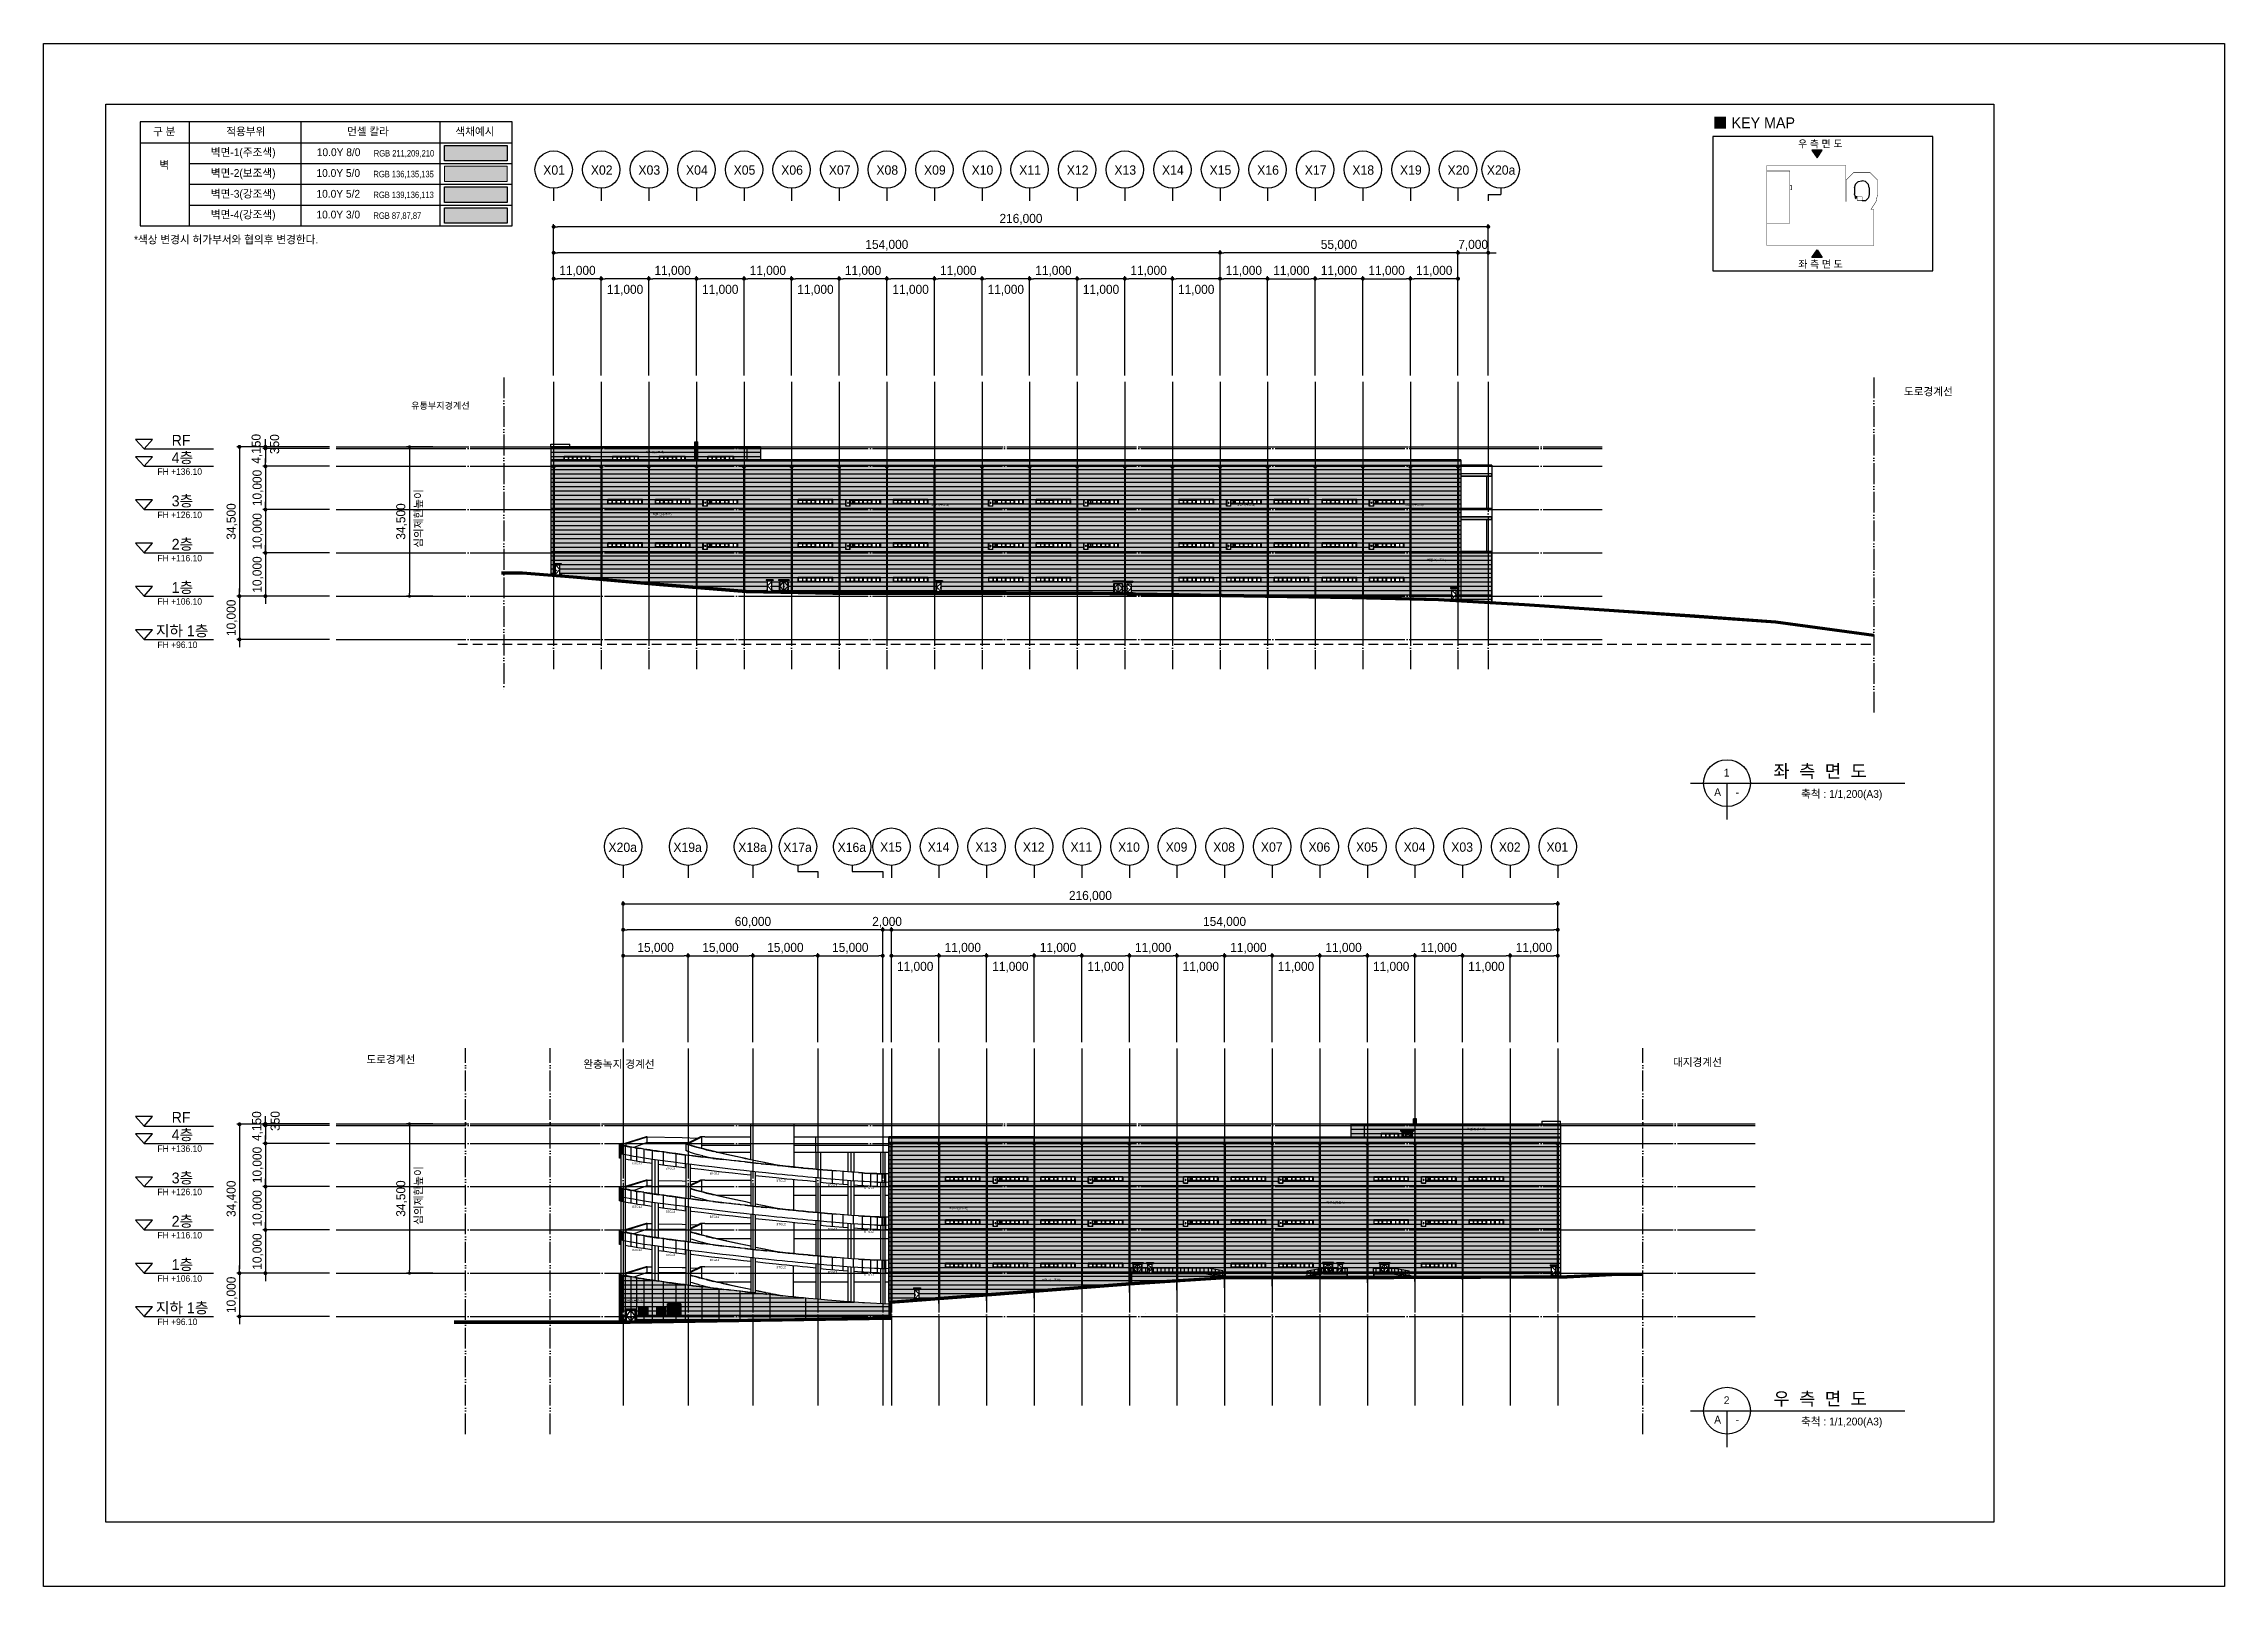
# Model space of a CAD drawing. Header units: millimetres. Extents: x 9068264 to 10076264, y 1307765 to 1705499.
# Drawn here: x 9572264 to 10076264, y 1307765 to 1664165 of the extents above; entities that cross this region are included whole.
import ezdxf
from ezdxf.enums import TextEntityAlignment as Align

# ---------------------------------------------------------------- set-up
doc = ezdxf.new("R2010")
doc.units = ezdxf.units.MM
doc.header["$LTSCALE"] = 1000
for name, pattern in [('03 단지-0902$0$HIDDEN', [0.375, 0.25, -0.125]), ('ACAD_ISO05W100', [33, 24, -3, 0, -3, 0, -3]), ('CEN', [6.2, 6, -0.1, 0, -0.1]), ('CENTER1', [13, 10, -1, 1, -1]), ('HID', [0.345, 0.225, -0.12]), ('HIDDEN2', [0.1875, 0.125, -0.0625]), ('x-평면도$0$CEN', [6.2, 6, -0.1, 0, -0.1])]:
    doc.linetypes.add(name, pattern=pattern)
doc.layers.get('DEFPOINTS').update_dxf_attribs({"color": 151})
for name, color, linetype in [('-안전지대', 25, 'Continuous'), ('3 dim0', 7, 'Continuous'), ('A-CON', 2, 'Continuous'), ('A-FIN-5', 8, 'Continuous'), ('A-TIT', 2, 'Continuous'), ('A-TXT-2.7', 3, 'Continuous'), ('A-TXT-5.0', 3, 'Continuous'), ('A-중심선', 10, 'CEN'), ('CEN', 1, 'CEN'), ('CON', 2, 'Continuous'), ('CON-C', 2, 'Continuous'), ('DIM', 7, 'Continuous'), ('DOOR', 4, 'Continuous'), ('ELE-11', 7, 'Continuous'), ('ELE-2', 4, 'Continuous'), ('ELE-3', 6, 'Continuous'), ('ELE-8', 8, 'Continuous'), ('ELE7', 7, 'Continuous'), ('FIN-1', 9, 'Continuous'), ('HAT-1', 8, 'Continuous'), ('POST-Bolt', 254, 'Continuous'), ('SYM', 7, 'Continuous'), ('SYM-2', 7, 'Continuous'), ('TEX', 3, 'Continuous'), ('TEX-SYM', 3, 'Continuous'), ('TXT1', 3, 'Continuous'), ('WALb', 3, 'Continuous'), ('WALL', 4, 'Continuous'), ('WID', 4, 'Continuous'), ('WIN', 4, 'Continuous'), ('X-1~R평면도$0$COR', 4, 'Continuous'), ('x-평면도$0$A-DOOR', 4, 'Continuous'), ('x-평면도$0$A-중심선', 10, 'x-평면도$0$CEN'), ('x-평면도$0$DIM', 7, 'Continuous'), ('x-평면도$0$현황선', 6, 'Continuous'), ('노면', 252, 'Continuous'), ('도로체인', 6, 'Continuous')]:
    doc.layers.add(name, color=color, linetype=linetype)
doc.layers.add('h 251', color=251, linetype='Continuous', lineweight=9)
for name, color, linetype, true_color in [('벽면1 (주조색)', 7, 'Continuous', 0xd3d1d2), ('벽면2 (보조색)', 7, 'Continuous', 0x888787), ('벽면3 (강조색)', 7, 'Continuous', 0x8b8871), ('벽면4 (강조색)', 7, 'Continuous', 0x575757)]:
    doc.layers.add(name, color=color, linetype=linetype, true_color=true_color)
doc.styles.add('AUDIT_D_190715091641-0', font='')
doc.styles.add('돋움', font='')
doc.styles.get('AUDIT_D_190715091641-0').set_extended_font_data('Dotum')
doc.styles.get('돋움').set_extended_font_data('Dotum')
doc.dimstyles.new('scale600', dxfattribs={"dimscale": 600, "dimtxt": 2, "dimasz": 1, "dimexe": 1, "dimexo": 2.5, "dimgap": 0.8, "dimtad": 1, "dimdec": 0, "dimzin": 0, "dimdsep": 46, "dimlunit": 6, "dimtxsty": 'AUDIT_D_190715091641-0', "dimblk": 'DOT', "dimcen": 0, "dimdle": 1, "dimclrd": 256, "dimclre": 256, "dimclrt": 3, "dimadec": 0, "dimazin": 0, "dimtfac": 1, "dimtdec": 0, "dimtix": 1, "dimtmove": 2, "dimatfit": 3, "dimldrblk": 'DOT', "dimfxl": 0, "dimtolj": 1, "dimtzin": 0, "dimarcsym": 0})

msp = doc.modelspace()

# ---------------------------------------------------------------- texts
at = {"layer": 'A-TXT-2.7', "style": '돋움'}
msp.add_text('유통부지경계선', height=1500, dxfattribs=at).set_placement((9657208.3, 1580532.4, 116942), align=Align.MIDDLE_LEFT)
for s, p in [('FH +136.10', (9598572.1, 1564544.5)), ('FH +126.10', (9598572.1, 1554544.5)), ('FH +116.10', (9598572.1, 1544544.5)), ('FH +106.10', (9598572.1, 1534544.5)), ('FH +96.10', (9598572.1, 1524544.5)), ('FH +136.10', (9598572.1, 1408137.1)), ('FH +126.10', (9598572.1, 1398137.1)), ('FH +116.10', (9598572.1, 1388137.1)), ('FH +106.10', (9598572.1, 1378137.1)), ('FH +96.10', (9598572.1, 1368137.1))]:
    msp.add_text(s, height=1500, dxfattribs=at).set_placement(p)
at = {"layer": 'A-TXT-5.0', "style": '돋움'}
for s, p in [('좌  측  면  도', (9972040.7, 1494591.2, 80000)), ('우  측  면  도', (9972040.7, 1349609.7, 80000))]:
    msp.add_text(s, height=3000, dxfattribs=at).set_placement(p)
for p in [(9997204.9, 1490828.1, 80000), (9997204.9, 1345846.6, 80000)]:
    msp.add_text('축척 : 1/1,200(A3)', height=1799.999, dxfattribs=at).set_placement(p, align=Align.MIDDLE_RIGHT)
at = {"layer": 'DEFPOINTS', "style": '돋움', "width": 0.8}
for s, p in [('RGB 211,209,210', (9648562.4, 1637634.1)), ('RGB 136,135,135', (9648486.1, 1632834.1)), ('RGB 139,136,113', (9648486.1, 1628034.1)), ('RGB 87,87,87', (9648486.1, 1623234.1))]:
    msp.add_text(s, height=1500, rotation=360, dxfattribs=at).set_placement(p, align=Align.BOTTOM_LEFT)
at = {"layer": 'DEFPOINTS', "style": '돋움'}
for s, p in [('벽면-3(강조색)', (9711388.6, 1569388.1)), ('벽면-2(보조색)', (9892026.8, 1544493.3)), ('벽면-3(강조색)', (9901236.8, 1413005.1)), ('벽면-1(주조색)', (9868750, 1396028.4)), ('벽면-2(보조색)', (9802982.3, 1378153.5))]:
    msp.add_text(s, height=500, rotation=360, dxfattribs=at).set_placement(p, align=Align.BOTTOM_LEFT)
for s, p in [('BTG13', (9709458.5, 1405093.3)), ('BTG13', (9717113.4, 1403951.7)), ('BTG12', (9727325.6, 1402790.4)), ('BTG12', (9742689.8, 1401117.6)), ('BTG13', (9754579, 1399979.9)), ('BTG13', (9762979, 1399382.9)), ('BTG13', (9709458.5, 1395027.7)), ('BTG13', (9717113.4, 1393886.1)), ('BTG12', (9727325.6, 1392724.8)), ('BTG12', (9742689.8, 1391052)), ('BTG13', (9754579, 1389914.3)), ('BTG13', (9762979, 1389317.3)), ('BTG13', (9709458.5, 1385076.6)), ('BTG13', (9717113.4, 1383934.9)), ('BTG12', (9727325.6, 1382773.7)), ('BTG12', (9742689.8, 1381100.9)), ('BTG13', (9754579, 1379963.2)), ('BTG13', (9762979, 1379366.2))]:
    msp.add_text(s, height=500, dxfattribs=at).set_placement(p, align=Align.BOTTOM_CENTER)
at = {"layer": 'SYM-2', "color": 3, "style": '돋움'}
for s, height, p in [('X01', 2160, (9690240.7, 1634960.4)), ('X02', 2160, (9701240.7, 1634960.4)), ('X03', 2160, (9712240.7, 1634960.4)), ('X04', 2160, (9723240.7, 1634960.4)), ('X05', 2160, (9734240.7, 1634960.4)), ('X06', 2160, (9745240.7, 1634960.4)), ('X07', 2160, (9756240.7, 1634960.4)), ('X08', 2160, (9767240.7, 1634960.4)), ('X09', 2160, (9778240.7, 1634960.4)), ('X10', 2160, (9789240.7, 1634960.4)), ('X11', 2160, (9800240.7, 1634960.4)), ('X12', 2160, (9811240.7, 1634960.4)), ('X13', 2160, (9822240.7, 1634960.4)), ('X14', 2160, (9833240.7, 1634960.4)), ('X15', 2160, (9844240.7, 1634960.4)), ('X16', 2160, (9855240.7, 1634960.4)), ('X17', 2160, (9866240.7, 1634960.4)), ('X18', 2160, (9877240.7, 1634960.4)), ('X19', 2160, (9888240.7, 1634960.4)), ('X20', 2160, (9899240.7, 1634960.4)), ('X20a', 2160, (9909106.6, 1634960.4)), ('A', 1800, (9959143, 1491260.2, 80000)), ('1', 1800, (9961226.5, 1495740, 80000)), ('-', 1800, (9963701.8, 1491225.3, 80000)), ('X20a', 2160, (9706096.1, 1478506.1)), ('X19a', 2160, (9721096.1, 1478506.1)), ('X18a', 2160, (9736096.1, 1478506.1)), ('X17a', 2160, (9746508.5, 1478506.1)), ('X16a', 2160, (9759052.3, 1478506.1)), ('X15', 2160, (9768096.1, 1478550)), ('X14', 2160, (9779096.1, 1478550)), ('X13', 2160, (9790096.1, 1478550)), ('X12', 2160, (9801096.1, 1478550)), ('X11', 2160, (9812096.1, 1478550)), ('X10', 2160, (9823096.1, 1478550)), ('X09', 2160, (9834096.1, 1478550)), ('X08', 2160, (9845096.1, 1478550)), ('X07', 2160, (9856096.1, 1478550)), ('X06', 2160, (9867096.1, 1478550)), ('X05', 2160, (9878096.1, 1478550)), ('X04', 2160, (9889096.1, 1478550)), ('X03', 2160, (9900096.1, 1478550)), ('X02', 2160, (9911096.1, 1478550)), ('X01', 2160, (9922096.1, 1478550)), ('2', 1800, (9961226.5, 1350758.5, 80000)), ('A', 1800, (9959143, 1346278.7, 80000)), ('-', 1800, (9963701.8, 1346243.8, 80000))]:
    msp.add_text(s, height=height, dxfattribs=at).set_placement(p, align=Align.MIDDLE_CENTER)
at = {"layer": 'TEX', "style": '돋움'}
for s, p in [('우 측 면 도', (9987997.3, 1640184.5)), ('좌 측 면 도', (9988049.3, 1612391.6))]:
    msp.add_text(s, height=1680, dxfattribs=at).set_placement(p, align=Align.RIGHT)
at = {"layer": 'TEX', "color": 3, "style": '돋움'}
for s, height, p in [('도로경계선', 1800, (10002205, 1583789.9)), ('RF', 2500, (9601861.4, 1572516.6)), ('4층', 2500, (9601861.4, 1568516.6)), ('3층', 2500, (9601861.4, 1558516.6)), ('2층', 2500, (9601861.4, 1548516.6)), ('1층', 2500, (9601861.4, 1538516.6)), ('지하 1층', 2500, (9598203.3, 1528516.6)), ('도로경계선', 1800, (9646872.9, 1429497.3)), ('완충녹지 경계선', 1800, (9697007.1, 1428424.7)), ('대지경계선', 1800, (9948842.3, 1428871.8)), ('RF', 2500, (9601861.4, 1416109.2)), ('4층', 2500, (9601861.4, 1412109.2)), ('3층', 2500, (9601861.4, 1402109.2)), ('2층', 2500, (9601861.4, 1392109.2)), ('1층', 2500, (9601861.4, 1382109.2)), ('지하 1층', 2500, (9598203.3, 1372109.2))]:
    msp.add_text(s, height=height, dxfattribs=at).set_placement(p, align=Align.MIDDLE_LEFT)
for p in [(9658894.2, 1547680.1), (9658894.2, 1391272.7)]:
    msp.add_text('심의제한높이', height=1800, rotation=90, dxfattribs=at).set_placement(p, align=Align.MIDDLE_LEFT)
at = {"layer": 'TEX-SYM', "style": '돋움'}
for s, p in [('구 분', (9597547.2, 1642434.1)), ('적용부위', (9614481.5, 1642434.1)), ('먼셀 칼라', (9642400.5, 1642434.1)), ('색채예시', (9667429.9, 1642434.1)), ('벽면-1(주조색)', (9610909.8, 1637634.1)), ('10.0Y 8/0', (9635401.8, 1637634.1)), ('벽', (9599006.2, 1634689.5)), ('벽면-2(보조색)', (9610909.8, 1632834.1)), ('10.0Y 5/0', (9635325.5, 1632834.1)), ('벽면-3(강조색)', (9610909.8, 1628034.1)), ('10.0Y 5/2', (9635325.5, 1628034.1)), ('벽면-4(강조색)', (9610909.8, 1623234.1)), ('10.0Y 3/0', (9635325.5, 1623234.1)), ('*색상 변경시 허가부서와 협의후 변경한다.', (9593154.1, 1617461.8))]:
    msp.add_text(s, height=1800, rotation=360, dxfattribs=at).set_placement(p, align=Align.BOTTOM_LEFT)
at = {"layer": 'TEX-SYM', "color": 3, "style": '돋움'}
msp.add_text('■ KEY MAP', height=2520, rotation=360, dxfattribs=at).set_placement((9958020.9, 1644619.5, -168328.1))

# ---------------------------------------------------------------- blocks, each defined once
blk = doc.blocks.new('xxxxxxxx')
at = {"layer": 'DEFPOINTS', "linetype": 'ByBlock'}
for points in [[(44842066, -10941107), (45346066, -10941107), (45346066, -11297507), (44842066, -11297507)], [(44856466, -10955083), (45292815, -10955083), (45292815, -11282683), (44856466, -11282683)]]:
    blk.add_lwpolyline(points, close=True, dxfattribs=at)
blk = doc.blocks.new('_Dot')
at = {"color": 0, "linetype": 'ByBlock', "lineweight": -2}
blk.add_line((-0.5, 0), (-1, 0), dxfattribs=at)
at = {"color": 0, "linetype": 'ByBlock', "const_width": 0.5}
blk.add_lwpolyline([(-0.25, 0, 1), (0.25, 0, 1)], format="xyb", close=True, dxfattribs=at)
blk = doc.blocks.new('*D6')
at = {"layer": '3 dim0', "lineweight": -2, "transparency": 16777216}
for p, q in [((9768196, 1433501), (9768196, 1460051)), ((9769096, 1459451), (9921296, 1459451)), ((9922196, 1433501), (9922196, 1460051))]:
    blk.add_line(p, q, dxfattribs=at)
at = {"layer": 'DEFPOINTS', "color": 0, "transparency": 16777216}
for p in [(9922196, 1459451), (9768196, 1432001), (9922196, 1432001)]:
    blk.add_point(p, dxfattribs=at)
at = {"layer": '3 dim0', "lineweight": -2, "transparency": 16777216, "xscale": 900, "yscale": 900, "zscale": 900, "rotation": 180}
blk.add_blockref('_Dot', (9768196, 1459451), dxfattribs=at)
at = {"layer": '3 dim0', "lineweight": -2, "transparency": 16777216, "xscale": 900, "yscale": 900, "zscale": 900}
blk.add_blockref('_Dot', (9922196, 1459451), dxfattribs=at)
at = {"layer": '3 dim0', "color": 3, "transparency": 16777216, "insert": (9845196, 1461184), "char_height": 2100, "attachment_point": 5, "style": 'AUDIT_D_190715091641-0'}
blk.add_mtext('\\A1;154,000', dxfattribs=at)
blk = doc.blocks.new('*D7')
at = {"layer": '3 dim0', "lineweight": -2, "transparency": 16777216}
for p, q in [((9911196, 1433501), (9911196, 1454051)), ((9912096, 1453451), (9921296, 1453451)), ((9922196, 1433501), (9922196, 1454051))]:
    blk.add_line(p, q, dxfattribs=at)
at = {"layer": 'DEFPOINTS', "color": 0, "transparency": 16777216}
for p in [(9922196, 1453451), (9911196, 1432001), (9922196, 1432001)]:
    blk.add_point(p, dxfattribs=at)
at = {"layer": '3 dim0', "lineweight": -2, "transparency": 16777216, "xscale": 900, "yscale": 900, "zscale": 900, "rotation": 180}
blk.add_blockref('_Dot', (9911196, 1453451), dxfattribs=at)
at = {"layer": '3 dim0', "lineweight": -2, "transparency": 16777216, "xscale": 900, "yscale": 900, "zscale": 900}
blk.add_blockref('_Dot', (9922196, 1453451), dxfattribs=at)
at = {"layer": '3 dim0', "color": 3, "transparency": 16777216, "insert": (9916696, 1455184), "char_height": 2100, "attachment_point": 5, "style": 'AUDIT_D_190715091641-0'}
blk.add_mtext('\\A1;11,000', dxfattribs=at)
blk = doc.blocks.new('*D16')
at = {"layer": '3 dim0', "lineweight": -2, "transparency": 16777216}
for p, q in [((9900196, 1433501), (9900196, 1454051)), ((9901096, 1453451), (9910296, 1453451)), ((9911196, 1433501), (9911196, 1454051))]:
    blk.add_line(p, q, dxfattribs=at)
at = {"layer": 'DEFPOINTS', "color": 0, "transparency": 16777216}
for p in [(9911196, 1453451), (9900196, 1432001), (9911196, 1432001)]:
    blk.add_point(p, dxfattribs=at)
at = {"layer": '3 dim0', "lineweight": -2, "transparency": 16777216, "xscale": 900, "yscale": 900, "zscale": 900, "rotation": 180}
blk.add_blockref('_Dot', (9900196, 1453451), dxfattribs=at)
at = {"layer": '3 dim0', "lineweight": -2, "transparency": 16777216, "xscale": 900, "yscale": 900, "zscale": 900}
blk.add_blockref('_Dot', (9911196, 1453451), dxfattribs=at)
at = {"layer": '3 dim0', "color": 3, "transparency": 16777216, "insert": (9905696, 1450800), "char_height": 2100, "attachment_point": 5, "style": 'AUDIT_D_190715091641-0'}
blk.add_mtext('\\A1;11,000', dxfattribs=at)
blk = doc.blocks.new('*D17')
at = {"layer": '3 dim0', "lineweight": -2, "transparency": 16777216}
for p, q in [((9878196, 1433501), (9878196, 1454051)), ((9879096, 1453451), (9888296, 1453451)), ((9889196, 1433501), (9889196, 1454051))]:
    blk.add_line(p, q, dxfattribs=at)
at = {"layer": 'DEFPOINTS', "color": 0, "transparency": 16777216}
for p in [(9889196, 1453451), (9878196, 1432001), (9889196, 1432001)]:
    blk.add_point(p, dxfattribs=at)
at = {"layer": '3 dim0', "lineweight": -2, "transparency": 16777216, "xscale": 900, "yscale": 900, "zscale": 900, "rotation": 180}
blk.add_blockref('_Dot', (9878196, 1453451), dxfattribs=at)
at = {"layer": '3 dim0', "lineweight": -2, "transparency": 16777216, "xscale": 900, "yscale": 900, "zscale": 900}
blk.add_blockref('_Dot', (9889196, 1453451), dxfattribs=at)
at = {"layer": '3 dim0', "color": 3, "transparency": 16777216, "insert": (9883696, 1450800), "char_height": 2100, "attachment_point": 5, "style": 'AUDIT_D_190715091641-0'}
blk.add_mtext('\\A1;11,000', dxfattribs=at)
blk = doc.blocks.new('*D18')
at = {"layer": '3 dim0', "lineweight": -2, "transparency": 16777216}
for p, q in [((9889196, 1433501), (9889196, 1454051)), ((9890096, 1453451), (9899296, 1453451)), ((9900196, 1433501), (9900196, 1454051))]:
    blk.add_line(p, q, dxfattribs=at)
at = {"layer": 'DEFPOINTS', "color": 0, "transparency": 16777216}
for p in [(9900196, 1453451), (9889196, 1432001), (9900196, 1432001)]:
    blk.add_point(p, dxfattribs=at)
at = {"layer": '3 dim0', "lineweight": -2, "transparency": 16777216, "xscale": 900, "yscale": 900, "zscale": 900, "rotation": 180}
blk.add_blockref('_Dot', (9889196, 1453451), dxfattribs=at)
at = {"layer": '3 dim0', "lineweight": -2, "transparency": 16777216, "xscale": 900, "yscale": 900, "zscale": 900}
blk.add_blockref('_Dot', (9900196, 1453451), dxfattribs=at)
at = {"layer": '3 dim0', "color": 3, "transparency": 16777216, "insert": (9894696, 1455184), "char_height": 2100, "attachment_point": 5, "style": 'AUDIT_D_190715091641-0'}
blk.add_mtext('\\A1;11,000', dxfattribs=at)
blk = doc.blocks.new('*D19')
at = {"layer": '3 dim0', "lineweight": -2, "transparency": 16777216}
for p, q in [((9856196, 1433501), (9856196, 1454051)), ((9857096, 1453451), (9866296, 1453451)), ((9867196, 1433501), (9867196, 1454051))]:
    blk.add_line(p, q, dxfattribs=at)
at = {"layer": 'DEFPOINTS', "color": 0, "transparency": 16777216}
for p in [(9867196, 1453451), (9856196, 1432001), (9867196, 1432001)]:
    blk.add_point(p, dxfattribs=at)
at = {"layer": '3 dim0', "lineweight": -2, "transparency": 16777216, "xscale": 900, "yscale": 900, "zscale": 900, "rotation": 180}
blk.add_blockref('_Dot', (9856196, 1453451), dxfattribs=at)
at = {"layer": '3 dim0', "lineweight": -2, "transparency": 16777216, "xscale": 900, "yscale": 900, "zscale": 900}
blk.add_blockref('_Dot', (9867196, 1453451), dxfattribs=at)
at = {"layer": '3 dim0', "color": 3, "transparency": 16777216, "insert": (9861696, 1450800), "char_height": 2100, "attachment_point": 5, "style": 'AUDIT_D_190715091641-0'}
blk.add_mtext('\\A1;11,000', dxfattribs=at)
blk = doc.blocks.new('*D20')
at = {"layer": '3 dim0', "lineweight": -2, "transparency": 16777216}
for p, q in [((9867196, 1433501), (9867196, 1454051)), ((9868096, 1453451), (9877296, 1453451)), ((9878196, 1433501), (9878196, 1454051))]:
    blk.add_line(p, q, dxfattribs=at)
at = {"layer": 'DEFPOINTS', "color": 0, "transparency": 16777216}
for p in [(9878196, 1453451), (9867196, 1432001), (9878196, 1432001)]:
    blk.add_point(p, dxfattribs=at)
at = {"layer": '3 dim0', "lineweight": -2, "transparency": 16777216, "xscale": 900, "yscale": 900, "zscale": 900, "rotation": 180}
blk.add_blockref('_Dot', (9867196, 1453451), dxfattribs=at)
at = {"layer": '3 dim0', "lineweight": -2, "transparency": 16777216, "xscale": 900, "yscale": 900, "zscale": 900}
blk.add_blockref('_Dot', (9878196, 1453451), dxfattribs=at)
at = {"layer": '3 dim0', "color": 3, "transparency": 16777216, "insert": (9872696, 1455184), "char_height": 2100, "attachment_point": 5, "style": 'AUDIT_D_190715091641-0'}
blk.add_mtext('\\A1;11,000', dxfattribs=at)
blk = doc.blocks.new('*D21')
at = {"layer": '3 dim0', "lineweight": -2, "transparency": 16777216}
for p, q in [((9834196, 1433501), (9834196, 1454051)), ((9835096, 1453451), (9844296, 1453451)), ((9845196, 1433501), (9845196, 1454051))]:
    blk.add_line(p, q, dxfattribs=at)
at = {"layer": 'DEFPOINTS', "color": 0, "transparency": 16777216}
for p in [(9845196, 1453451), (9834196, 1432001), (9845196, 1432001)]:
    blk.add_point(p, dxfattribs=at)
at = {"layer": '3 dim0', "lineweight": -2, "transparency": 16777216, "xscale": 900, "yscale": 900, "zscale": 900, "rotation": 180}
blk.add_blockref('_Dot', (9834196, 1453451), dxfattribs=at)
at = {"layer": '3 dim0', "lineweight": -2, "transparency": 16777216, "xscale": 900, "yscale": 900, "zscale": 900}
blk.add_blockref('_Dot', (9845196, 1453451), dxfattribs=at)
at = {"layer": '3 dim0', "color": 3, "transparency": 16777216, "insert": (9839696, 1450800), "char_height": 2100, "attachment_point": 5, "style": 'AUDIT_D_190715091641-0'}
blk.add_mtext('\\A1;11,000', dxfattribs=at)
blk = doc.blocks.new('*D22')
at = {"layer": '3 dim0', "lineweight": -2, "transparency": 16777216}
for p, q in [((9845196, 1433501), (9845196, 1454051)), ((9846096, 1453451), (9855296, 1453451)), ((9856196, 1433501), (9856196, 1454051))]:
    blk.add_line(p, q, dxfattribs=at)
at = {"layer": 'DEFPOINTS', "color": 0, "transparency": 16777216}
for p in [(9856196, 1453451), (9845196, 1432001), (9856196, 1432001)]:
    blk.add_point(p, dxfattribs=at)
at = {"layer": '3 dim0', "lineweight": -2, "transparency": 16777216, "xscale": 900, "yscale": 900, "zscale": 900, "rotation": 180}
blk.add_blockref('_Dot', (9845196, 1453451), dxfattribs=at)
at = {"layer": '3 dim0', "lineweight": -2, "transparency": 16777216, "xscale": 900, "yscale": 900, "zscale": 900}
blk.add_blockref('_Dot', (9856196, 1453451), dxfattribs=at)
at = {"layer": '3 dim0', "color": 3, "transparency": 16777216, "insert": (9850696, 1455184), "char_height": 2100, "attachment_point": 5, "style": 'AUDIT_D_190715091641-0'}
blk.add_mtext('\\A1;11,000', dxfattribs=at)
blk = doc.blocks.new('*D23')
at = {"layer": '3 dim0', "lineweight": -2, "transparency": 16777216}
for p, q in [((9812196, 1433501), (9812196, 1454051)), ((9813096, 1453451), (9822296, 1453451)), ((9823196, 1433501), (9823196, 1454051))]:
    blk.add_line(p, q, dxfattribs=at)
at = {"layer": 'DEFPOINTS', "color": 0, "transparency": 16777216}
for p in [(9823196, 1453451), (9812196, 1432001), (9823196, 1432001)]:
    blk.add_point(p, dxfattribs=at)
at = {"layer": '3 dim0', "lineweight": -2, "transparency": 16777216, "xscale": 900, "yscale": 900, "zscale": 900, "rotation": 180}
blk.add_blockref('_Dot', (9812196, 1453451), dxfattribs=at)
at = {"layer": '3 dim0', "lineweight": -2, "transparency": 16777216, "xscale": 900, "yscale": 900, "zscale": 900}
blk.add_blockref('_Dot', (9823196, 1453451), dxfattribs=at)
at = {"layer": '3 dim0', "color": 3, "transparency": 16777216, "insert": (9817696, 1450800), "char_height": 2100, "attachment_point": 5, "style": 'AUDIT_D_190715091641-0'}
blk.add_mtext('\\A1;11,000', dxfattribs=at)
blk = doc.blocks.new('*D24')
at = {"layer": '3 dim0', "lineweight": -2, "transparency": 16777216}
for p, q in [((9823196, 1433501), (9823196, 1454051)), ((9824096, 1453451), (9833296, 1453451)), ((9834196, 1433501), (9834196, 1454051))]:
    blk.add_line(p, q, dxfattribs=at)
at = {"layer": 'DEFPOINTS', "color": 0, "transparency": 16777216}
for p in [(9834196, 1453451), (9823196, 1432001), (9834196, 1432001)]:
    blk.add_point(p, dxfattribs=at)
at = {"layer": '3 dim0', "lineweight": -2, "transparency": 16777216, "xscale": 900, "yscale": 900, "zscale": 900, "rotation": 180}
blk.add_blockref('_Dot', (9823196, 1453451), dxfattribs=at)
at = {"layer": '3 dim0', "lineweight": -2, "transparency": 16777216, "xscale": 900, "yscale": 900, "zscale": 900}
blk.add_blockref('_Dot', (9834196, 1453451), dxfattribs=at)
at = {"layer": '3 dim0', "color": 3, "transparency": 16777216, "insert": (9828696, 1455184), "char_height": 2100, "attachment_point": 5, "style": 'AUDIT_D_190715091641-0'}
blk.add_mtext('\\A1;11,000', dxfattribs=at)
blk = doc.blocks.new('*D25')
at = {"layer": '3 dim0', "lineweight": -2, "transparency": 16777216}
for p, q in [((9790196, 1433501), (9790196, 1454051)), ((9791096, 1453451), (9800296, 1453451)), ((9801196, 1433501), (9801196, 1454051))]:
    blk.add_line(p, q, dxfattribs=at)
at = {"layer": 'DEFPOINTS', "color": 0, "transparency": 16777216}
for p in [(9801196, 1453451), (9790196, 1432001), (9801196, 1432001)]:
    blk.add_point(p, dxfattribs=at)
at = {"layer": '3 dim0', "lineweight": -2, "transparency": 16777216, "xscale": 900, "yscale": 900, "zscale": 900, "rotation": 180}
blk.add_blockref('_Dot', (9790196, 1453451), dxfattribs=at)
at = {"layer": '3 dim0', "lineweight": -2, "transparency": 16777216, "xscale": 900, "yscale": 900, "zscale": 900}
blk.add_blockref('_Dot', (9801196, 1453451), dxfattribs=at)
at = {"layer": '3 dim0', "color": 3, "transparency": 16777216, "insert": (9795696, 1450800), "char_height": 2100, "attachment_point": 5, "style": 'AUDIT_D_190715091641-0'}
blk.add_mtext('\\A1;11,000', dxfattribs=at)
blk = doc.blocks.new('*D26')
at = {"layer": '3 dim0', "lineweight": -2, "transparency": 16777216}
for p, q in [((9801196, 1433501), (9801196, 1454051)), ((9802096, 1453451), (9811296, 1453451)), ((9812196, 1433501), (9812196, 1454051))]:
    blk.add_line(p, q, dxfattribs=at)
at = {"layer": 'DEFPOINTS', "color": 0, "transparency": 16777216}
for p in [(9812196, 1453451), (9801196, 1432001), (9812196, 1432001)]:
    blk.add_point(p, dxfattribs=at)
at = {"layer": '3 dim0', "lineweight": -2, "transparency": 16777216, "xscale": 900, "yscale": 900, "zscale": 900, "rotation": 180}
blk.add_blockref('_Dot', (9801196, 1453451), dxfattribs=at)
at = {"layer": '3 dim0', "lineweight": -2, "transparency": 16777216, "xscale": 900, "yscale": 900, "zscale": 900}
blk.add_blockref('_Dot', (9812196, 1453451), dxfattribs=at)
at = {"layer": '3 dim0', "color": 3, "transparency": 16777216, "insert": (9806696, 1455184), "char_height": 2100, "attachment_point": 5, "style": 'AUDIT_D_190715091641-0'}
blk.add_mtext('\\A1;11,000', dxfattribs=at)
blk = doc.blocks.new('*D27')
at = {"layer": '3 dim0', "lineweight": -2, "transparency": 16777216}
for p, q in [((9768196, 1433501), (9768196, 1454051)), ((9769096, 1453451), (9778296, 1453451)), ((9779196, 1433501), (9779196, 1454051))]:
    blk.add_line(p, q, dxfattribs=at)
at = {"layer": 'DEFPOINTS', "color": 0, "transparency": 16777216}
for p in [(9779196, 1453451), (9768196, 1432001), (9779196, 1432001)]:
    blk.add_point(p, dxfattribs=at)
at = {"layer": '3 dim0', "lineweight": -2, "transparency": 16777216, "xscale": 900, "yscale": 900, "zscale": 900, "rotation": 180}
blk.add_blockref('_Dot', (9768196, 1453451), dxfattribs=at)
at = {"layer": '3 dim0', "lineweight": -2, "transparency": 16777216, "xscale": 900, "yscale": 900, "zscale": 900}
blk.add_blockref('_Dot', (9779196, 1453451), dxfattribs=at)
at = {"layer": '3 dim0', "color": 3, "transparency": 16777216, "insert": (9773696, 1450800), "char_height": 2100, "attachment_point": 5, "style": 'AUDIT_D_190715091641-0'}
blk.add_mtext('\\A1;11,000', dxfattribs=at)
blk = doc.blocks.new('*D28')
at = {"layer": '3 dim0', "lineweight": -2, "transparency": 16777216}
for p, q in [((9779196, 1433501), (9779196, 1454051)), ((9780096, 1453451), (9789296, 1453451)), ((9790196, 1433501), (9790196, 1454051))]:
    blk.add_line(p, q, dxfattribs=at)
at = {"layer": 'DEFPOINTS', "color": 0, "transparency": 16777216}
for p in [(9790196, 1453451), (9779196, 1432001), (9790196, 1432001)]:
    blk.add_point(p, dxfattribs=at)
at = {"layer": '3 dim0', "lineweight": -2, "transparency": 16777216, "xscale": 900, "yscale": 900, "zscale": 900, "rotation": 180}
blk.add_blockref('_Dot', (9779196, 1453451), dxfattribs=at)
at = {"layer": '3 dim0', "lineweight": -2, "transparency": 16777216, "xscale": 900, "yscale": 900, "zscale": 900}
blk.add_blockref('_Dot', (9790196, 1453451), dxfattribs=at)
at = {"layer": '3 dim0', "color": 3, "transparency": 16777216, "insert": (9784696, 1455184), "char_height": 2100, "attachment_point": 5, "style": 'AUDIT_D_190715091641-0'}
blk.add_mtext('\\A1;11,000', dxfattribs=at)
blk = doc.blocks.new('*D29')
at = {"layer": '3 dim0', "lineweight": -2, "transparency": 16777216}
for p, q in [((9751196, 1433501), (9751196, 1454051)), ((9752096, 1453451), (9765296, 1453451)), ((9766196, 1433501), (9766196, 1454051))]:
    blk.add_line(p, q, dxfattribs=at)
at = {"layer": 'DEFPOINTS', "color": 0, "transparency": 16777216}
for p in [(9766196, 1453451), (9751196, 1432001), (9766196, 1432001)]:
    blk.add_point(p, dxfattribs=at)
at = {"layer": '3 dim0', "lineweight": -2, "transparency": 16777216, "xscale": 900, "yscale": 900, "zscale": 900, "rotation": 180}
blk.add_blockref('_Dot', (9751196, 1453451), dxfattribs=at)
at = {"layer": '3 dim0', "lineweight": -2, "transparency": 16777216, "xscale": 900, "yscale": 900, "zscale": 900}
blk.add_blockref('_Dot', (9766196, 1453451), dxfattribs=at)
at = {"layer": '3 dim0', "color": 3, "transparency": 16777216, "insert": (9758696, 1455184), "char_height": 2100, "attachment_point": 5, "style": 'AUDIT_D_190715091641-0'}
blk.add_mtext('\\A1;15,000', dxfattribs=at)
blk = doc.blocks.new('*D30')
at = {"layer": '3 dim0', "lineweight": -2, "transparency": 16777216}
for p, q in [((9706196, 1433501), (9706196, 1466051)), ((9707096, 1465451), (9921296, 1465451)), ((9922196, 1433501), (9922196, 1466051))]:
    blk.add_line(p, q, dxfattribs=at)
at = {"layer": 'DEFPOINTS', "color": 0, "transparency": 16777216}
for p in [(9922196, 1465451), (9706196, 1432001), (9922196, 1432001)]:
    blk.add_point(p, dxfattribs=at)
at = {"layer": '3 dim0', "lineweight": -2, "transparency": 16777216, "xscale": 900, "yscale": 900, "zscale": 900, "rotation": 180}
blk.add_blockref('_Dot', (9706196, 1465451), dxfattribs=at)
at = {"layer": '3 dim0', "lineweight": -2, "transparency": 16777216, "xscale": 900, "yscale": 900, "zscale": 900}
blk.add_blockref('_Dot', (9922196, 1465451), dxfattribs=at)
at = {"layer": '3 dim0', "color": 3, "transparency": 16777216, "insert": (9814196, 1467184), "char_height": 2100, "attachment_point": 5, "style": 'AUDIT_D_190715091641-0'}
blk.add_mtext('\\A1;216,000', dxfattribs=at)
blk = doc.blocks.new('*D31')
at = {"layer": '3 dim0', "lineweight": -2, "transparency": 16777216}
for p, q in [((9706196, 1433501), (9706196, 1460051)), ((9765296, 1459451), (9707096, 1459451)), ((9766196, 1433501), (9766196, 1460051))]:
    blk.add_line(p, q, dxfattribs=at)
at = {"layer": 'DEFPOINTS', "color": 0, "transparency": 16777216}
for p in [(9706196, 1459451), (9706196, 1432001), (9766196, 1432001)]:
    blk.add_point(p, dxfattribs=at)
at = {"layer": '3 dim0', "lineweight": -2, "transparency": 16777216, "xscale": 900, "yscale": 900, "zscale": 900, "rotation": 180}
blk.add_blockref('_Dot', (9706196, 1459451), dxfattribs=at)
at = {"layer": '3 dim0', "lineweight": -2, "transparency": 16777216, "xscale": 900, "yscale": 900, "zscale": 900}
blk.add_blockref('_Dot', (9766196, 1459451), dxfattribs=at)
at = {"layer": '3 dim0', "color": 3, "transparency": 16777216, "insert": (9736196, 1461184), "char_height": 2100, "attachment_point": 5, "style": 'AUDIT_D_190715091641-0'}
blk.add_mtext('\\A1;60,000', dxfattribs=at)
blk = doc.blocks.new('*D32')
at = {"layer": '3 dim0', "lineweight": -2, "transparency": 16777216}
for p, q in [((9721196, 1433501), (9721196, 1454051)), ((9722096, 1453451), (9735296, 1453451)), ((9736196, 1433501), (9736196, 1454051))]:
    blk.add_line(p, q, dxfattribs=at)
at = {"layer": 'DEFPOINTS', "color": 0, "transparency": 16777216}
for p in [(9736196, 1453451), (9721196, 1432001), (9736196, 1432001)]:
    blk.add_point(p, dxfattribs=at)
at = {"layer": '3 dim0', "lineweight": -2, "transparency": 16777216, "xscale": 900, "yscale": 900, "zscale": 900, "rotation": 180}
blk.add_blockref('_Dot', (9721196, 1453451), dxfattribs=at)
at = {"layer": '3 dim0', "lineweight": -2, "transparency": 16777216, "xscale": 900, "yscale": 900, "zscale": 900}
blk.add_blockref('_Dot', (9736196, 1453451), dxfattribs=at)
at = {"layer": '3 dim0', "color": 3, "transparency": 16777216, "insert": (9728696, 1455184), "char_height": 2100, "attachment_point": 5, "style": 'AUDIT_D_190715091641-0'}
blk.add_mtext('\\A1;15,000', dxfattribs=at)
blk = doc.blocks.new('*D33')
at = {"layer": '3 dim0', "lineweight": -2, "transparency": 16777216}
for p, q in [((9706196, 1433501), (9706196, 1454051)), ((9707096, 1453451), (9720296, 1453451)), ((9721196, 1433501), (9721196, 1454051))]:
    blk.add_line(p, q, dxfattribs=at)
at = {"layer": 'DEFPOINTS', "color": 0, "transparency": 16777216}
for p in [(9721196, 1453451), (9706196, 1432001), (9721196, 1432001)]:
    blk.add_point(p, dxfattribs=at)
at = {"layer": '3 dim0', "lineweight": -2, "transparency": 16777216, "xscale": 900, "yscale": 900, "zscale": 900, "rotation": 180}
blk.add_blockref('_Dot', (9706196, 1453451), dxfattribs=at)
at = {"layer": '3 dim0', "lineweight": -2, "transparency": 16777216, "xscale": 900, "yscale": 900, "zscale": 900}
blk.add_blockref('_Dot', (9721196, 1453451), dxfattribs=at)
at = {"layer": '3 dim0', "color": 3, "transparency": 16777216, "insert": (9713696, 1455184), "char_height": 2100, "attachment_point": 5, "style": 'AUDIT_D_190715091641-0'}
blk.add_mtext('\\A1;15,000', dxfattribs=at)
blk = doc.blocks.new('*D34')
at = {"layer": '3 dim0', "lineweight": -2, "transparency": 16777216}
for p, q in [((9736196, 1433501), (9736196, 1454051)), ((9737096, 1453451), (9750296, 1453451)), ((9751196, 1433501), (9751196, 1454051))]:
    blk.add_line(p, q, dxfattribs=at)
at = {"layer": 'DEFPOINTS', "color": 0, "transparency": 16777216}
for p in [(9751196, 1453451), (9736196, 1432001), (9751196, 1432001)]:
    blk.add_point(p, dxfattribs=at)
at = {"layer": '3 dim0', "lineweight": -2, "transparency": 16777216, "xscale": 900, "yscale": 900, "zscale": 900, "rotation": 180}
blk.add_blockref('_Dot', (9736196, 1453451), dxfattribs=at)
at = {"layer": '3 dim0', "lineweight": -2, "transparency": 16777216, "xscale": 900, "yscale": 900, "zscale": 900}
blk.add_blockref('_Dot', (9751196, 1453451), dxfattribs=at)
at = {"layer": '3 dim0', "color": 3, "transparency": 16777216, "insert": (9743696, 1455184), "char_height": 2100, "attachment_point": 5, "style": 'AUDIT_D_190715091641-0'}
blk.add_mtext('\\A1;15,000', dxfattribs=at)
blk = doc.blocks.new('*D35')
at = {"layer": '3 dim0', "lineweight": -2, "transparency": 16777216}
for p, q in [((9765296, 1459451), (9764396, 1459451)), ((9766196, 1433501), (9766196, 1460051)), ((9766196, 1459451), (9768196, 1459451)), ((9768196, 1433501), (9768196, 1460051)), ((9769096, 1459451), (9769996, 1459451))]:
    blk.add_line(p, q, dxfattribs=at)
at = {"layer": 'DEFPOINTS', "color": 0, "transparency": 16777216}
for p in [(9768196, 1459451), (9766196, 1432001), (9768196, 1432001)]:
    blk.add_point(p, dxfattribs=at)
at = {"layer": '3 dim0', "lineweight": -2, "transparency": 16777216, "xscale": 900, "yscale": 900, "zscale": 900}
blk.add_blockref('_Dot', (9766196, 1459451), dxfattribs=at)
at = {"layer": '3 dim0', "lineweight": -2, "transparency": 16777216, "xscale": 900, "yscale": 900, "zscale": 900, "rotation": 180}
blk.add_blockref('_Dot', (9768196, 1459451), dxfattribs=at)
at = {"layer": '3 dim0', "color": 3, "transparency": 16777216, "insert": (9767196, 1461184), "char_height": 2100, "attachment_point": 5, "style": 'AUDIT_D_190715091641-0'}
blk.add_mtext('\\A1;2,000', dxfattribs=at)
blk = doc.blocks.new('AW-1')
at = {"ltscale": 0.1}
blk.add_wipeout([(0, 1000), (0, 0), (8000, 0), (8000, 1000)], dxfattribs=at).dxf.layer = 'DOOR'
at = {"layer": 'DOOR', "ltscale": 0.1}
for p, q in [((0, 1000), (0, 0)), ((8000, 1000), (0, 1000)), ((40, 960), (7960, 960)), ((40, 40), (40, 960)), ((7960, 40), (40, 40)), ((7960, 960), (7960, 40)), ((8000, 0), (8000, 1000)), ((0, 0), (8000, 0))]:
    blk.add_line(p, q, dxfattribs=at)
at = {"layer": 'DOOR', "color": 9, "ltscale": 0.1}
for p, q in [((100, 900), (980, 900)), ((100, 100), (100, 900)), ((980, 100), (100, 100)), ((980, 960), (980, 40)), ((1040, 900), (1920, 900)), ((1040, 900), (1040, 100)), ((1920, 100), (1040, 100)), ((1920, 100), (1920, 900)), ((1980, 40), (1980, 960)), ((2020, 40), (2020, 960)), ((2080, 900), (2970, 900)), ((2080, 100), (2080, 900)), ((2970, 100), (2080, 100)), ((2970, 960), (2970, 40)), ((3030, 900), (3920, 900)), ((3030, 900), (3030, 100)), ((3920, 100), (3030, 100)), ((3920, 100), (3920, 900)), ((3980, 40), (3980, 960)), ((4020, 40), (4020, 960)), ((4080, 100), (4080, 900)), ((4970, 900), (4080, 900)), ((4080, 100), (4970, 100)), ((4970, 900), (4970, 100)), ((5030, 960), (5030, 40)), ((5920, 900), (5030, 900)), ((5030, 100), (5920, 100)), ((5920, 100), (5920, 900)), ((5980, 40), (5980, 960)), ((6020, 40), (6020, 960)), ((6080, 100), (6080, 900)), ((6960, 900), (6080, 900)), ((6080, 100), (6960, 100)), ((6960, 900), (6960, 100)), ((7020, 960), (7020, 40)), ((7900, 900), (7020, 900)), ((7020, 100), (7900, 100)), ((7900, 100), (7900, 900))]:
    blk.add_line(p, q, dxfattribs=at)
blk = doc.blocks.new('*D9')
at = {"layer": '3 dim0', "lineweight": -2, "transparency": 16777216}
for p, q in [((9623527, 1567418), (9623527, 1568318)), ((9638360, 1566518), (9622927, 1566518)), ((9623527, 1566518), (9623527, 1556518)), ((9638360, 1556518), (9622927, 1556518)), ((9623527, 1555618), (9623527, 1554718))]:
    blk.add_line(p, q, dxfattribs=at)
at = {"layer": 'DEFPOINTS', "color": 0, "transparency": 16777216}
for p in [(9639860, 1566518), (9623527, 1556518), (9639860, 1556518)]:
    blk.add_point(p, dxfattribs=at)
at = {"layer": '3 dim0', "lineweight": -2, "transparency": 16777216, "xscale": 900, "yscale": 900, "zscale": 900}
for p, rotation in [((9623527, 1566518), 270), ((9623527, 1556518), 90)]:
    blk.add_blockref('_Dot', p, dxfattribs=dict(at, rotation=rotation))
at = {"layer": '3 dim0', "color": 3, "transparency": 16777216, "insert": (9621793, 1561518), "char_height": 2100, "attachment_point": 5, "rotation": 90, "style": 'AUDIT_D_190715091641-0'}
blk.add_mtext('\\A1;10,000', dxfattribs=at)
blk = doc.blocks.new('*D10')
at = {"layer": '3 dim0', "lineweight": -2, "transparency": 16777216}
for p, q in [((9617527, 1537418), (9617527, 1538318)), ((9632360, 1536518), (9616927, 1536518)), ((9617527, 1536518), (9617527, 1526518)), ((9638360, 1526518), (9616927, 1526518)), ((9617527, 1525618), (9617527, 1524718))]:
    blk.add_line(p, q, dxfattribs=at)
at = {"layer": 'DEFPOINTS', "color": 0, "transparency": 16777216}
for p in [(9633860, 1536518), (9617527, 1526518), (9639860, 1526518)]:
    blk.add_point(p, dxfattribs=at)
at = {"layer": '3 dim0', "lineweight": -2, "transparency": 16777216, "xscale": 900, "yscale": 900, "zscale": 900}
for p, rotation in [((9617527, 1536518), 270), ((9617527, 1526518), 90)]:
    blk.add_blockref('_Dot', p, dxfattribs=dict(at, rotation=rotation))
at = {"layer": '3 dim0', "color": 3, "transparency": 16777216, "insert": (9615793, 1531518), "char_height": 2100, "attachment_point": 5, "rotation": 90, "style": 'AUDIT_D_190715091641-0'}
blk.add_mtext('\\A1;10,000', dxfattribs=at)
blk = doc.blocks.new('*D11')
at = {"layer": '3 dim0', "lineweight": -2, "transparency": 16777216}
for p, q in [((9623527, 1547418), (9623527, 1548318)), ((9638360, 1546518), (9622927, 1546518)), ((9623527, 1546518), (9623527, 1536518)), ((9638360, 1536518), (9622927, 1536518)), ((9623527, 1535618), (9623527, 1534718))]:
    blk.add_line(p, q, dxfattribs=at)
at = {"layer": 'DEFPOINTS', "color": 0, "transparency": 16777216}
for p in [(9639860, 1546518), (9623527, 1536518), (9639860, 1536518)]:
    blk.add_point(p, dxfattribs=at)
at = {"layer": '3 dim0', "lineweight": -2, "transparency": 16777216, "xscale": 900, "yscale": 900, "zscale": 900}
for p, rotation in [((9623527, 1546518), 270), ((9623527, 1536518), 90)]:
    blk.add_blockref('_Dot', p, dxfattribs=dict(at, rotation=rotation))
at = {"layer": '3 dim0', "color": 3, "transparency": 16777216, "insert": (9621793, 1541518), "char_height": 2100, "attachment_point": 5, "rotation": 90, "style": 'AUDIT_D_190715091641-0'}
blk.add_mtext('\\A1;10,000', dxfattribs=at)
blk = doc.blocks.new('*D12')
at = {"layer": '3 dim0', "lineweight": -2, "transparency": 16777216}
for p, q in [((9623527, 1557418), (9623527, 1558318)), ((9638360, 1556518), (9622927, 1556518)), ((9623527, 1556518), (9623527, 1546518)), ((9638360, 1546518), (9622927, 1546518)), ((9623527, 1545618), (9623527, 1544718))]:
    blk.add_line(p, q, dxfattribs=at)
at = {"layer": 'DEFPOINTS', "color": 0, "transparency": 16777216}
for p in [(9639860, 1556518), (9623527, 1546518), (9639860, 1546518)]:
    blk.add_point(p, dxfattribs=at)
at = {"layer": '3 dim0', "lineweight": -2, "transparency": 16777216, "xscale": 900, "yscale": 900, "zscale": 900}
for p, rotation in [((9623527, 1556518), 270), ((9623527, 1546518), 90)]:
    blk.add_blockref('_Dot', p, dxfattribs=dict(at, rotation=rotation))
at = {"layer": '3 dim0', "color": 3, "transparency": 16777216, "insert": (9621793, 1551518), "char_height": 2100, "attachment_point": 5, "rotation": 90, "style": 'AUDIT_D_190715091641-0'}
blk.add_mtext('\\A1;10,000', dxfattribs=at)
blk = doc.blocks.new('*D13')
at = {"layer": '3 dim0', "lineweight": -2, "transparency": 16777216}
for p, q in [((9638360, 1571018), (9616927, 1571018)), ((9617527, 1570118), (9617527, 1537418)), ((9632360, 1536518), (9616927, 1536518))]:
    blk.add_line(p, q, dxfattribs=at)
at = {"layer": 'DEFPOINTS', "color": 0, "transparency": 16777216}
for p in [(9639860, 1571018), (9617527, 1536518), (9633860, 1536518)]:
    blk.add_point(p, dxfattribs=at)
at = {"layer": '3 dim0', "lineweight": -2, "transparency": 16777216, "xscale": 900, "yscale": 900, "zscale": 900}
for p, rotation in [((9617527, 1571018), 90), ((9617527, 1536518), 270)]:
    blk.add_blockref('_Dot', p, dxfattribs=dict(at, rotation=rotation))
at = {"layer": '3 dim0', "color": 3, "transparency": 16777216, "insert": (9615793, 1553768), "char_height": 2100, "attachment_point": 5, "rotation": 90, "style": 'AUDIT_D_190715091641-0'}
blk.add_mtext('\\A1;34,500', dxfattribs=at)
blk = doc.blocks.new('*D14')
at = {"layer": '3 dim0', "lineweight": -2, "transparency": 16777216}
for p, q in [((9638360, 1570668), (9622927, 1570668)), ((9623527, 1569768), (9623527, 1567418)), ((9638360, 1566518), (9622927, 1566518))]:
    blk.add_line(p, q, dxfattribs=at)
at = {"layer": 'DEFPOINTS', "color": 0, "transparency": 16777216}
for p in [(9639860, 1570668), (9623527, 1566518), (9639860, 1566518)]:
    blk.add_point(p, dxfattribs=at)
at = {"layer": '3 dim0', "lineweight": -2, "transparency": 16777216, "xscale": 900, "yscale": 900, "zscale": 900}
for p, rotation in [((9623527, 1570668), 90), ((9623527, 1566518), 270)]:
    blk.add_blockref('_Dot', p, dxfattribs=dict(at, rotation=rotation))
at = {"layer": '3 dim0', "color": 3, "transparency": 16777216, "insert": (9621566, 1570554), "char_height": 2100, "attachment_point": 5, "rotation": 90, "style": 'AUDIT_D_190715091641-0'}
blk.add_mtext('\\A1;4,150', dxfattribs=at)
blk = doc.blocks.new('*D15')
at = {"layer": '3 dim0', "lineweight": -2, "transparency": 16777216}
for p, q in [((9623527, 1571918), (9623527, 1572818)), ((9638360, 1571018), (9622927, 1571018)), ((9638360, 1570668), (9622927, 1570668)), ((9623527, 1571018), (9623527, 1570668)), ((9623527, 1569768), (9623527, 1568868))]:
    blk.add_line(p, q, dxfattribs=at)
at = {"layer": 'DEFPOINTS', "color": 0, "transparency": 16777216}
for p in [(9623527, 1570668), (9639860, 1571018), (9639860, 1570668)]:
    blk.add_point(p, dxfattribs=at)
at = {"layer": '3 dim0', "lineweight": -2, "transparency": 16777216, "xscale": 900, "yscale": 900, "zscale": 900}
for p, rotation in [((9623527, 1571018), 270), ((9623527, 1570668), 90)]:
    blk.add_blockref('_Dot', p, dxfattribs=dict(at, rotation=rotation))
at = {"layer": '3 dim0', "color": 3, "transparency": 16777216, "insert": (9625659, 1571638), "char_height": 2100, "attachment_point": 5, "rotation": 90, "style": 'AUDIT_D_190715091641-0'}
blk.add_mtext('\\A1;350', dxfattribs=at)
blk = doc.blocks.new('*D8')
at = {"layer": 'DEFPOINTS', "color": 0, "transparency": 16777216}
for p in [(9663985, 1571018), (9656813, 1536518), (9663985, 1536518)]:
    blk.add_point(p, dxfattribs=at)
at = {"layer": 'DIM', "lineweight": -2, "transparency": 16777216}
for p, q in [((9662235, 1571018), (9656113, 1571018)), ((9656813, 1570318), (9656813, 1537218)), ((9662235, 1536518), (9656113, 1536518))]:
    blk.add_line(p, q, dxfattribs=at)
at = {"layer": 'DIM', "lineweight": -2, "transparency": 16777216, "xscale": 700, "yscale": 700, "zscale": 700}
for p, rotation in [((9656813, 1571018), 90), ((9656813, 1536518), 270)]:
    blk.add_blockref('_Dot', p, dxfattribs=dict(at, rotation=rotation))
at = {"layer": 'DIM', "color": 3, "transparency": 16777216, "insert": (9654999, 1553768), "char_height": 2100, "attachment_point": 5, "rotation": 90, "style": 'AUDIT_D_190715091641-0'}
blk.add_mtext('\\A1;34,500', dxfattribs=at)
blk = doc.blocks.new('SSD-5')
blk.add_wipeout([(488744, 133700), (487644, 133700), (487644, 135900), (488744, 135900)]).dxf.layer = 'DOOR'
at = {"layer": 'A-중심선', "ltscale": 5}
for p, q in [((487644, 135900), (488704, 134780)), ((488704, 134780), (487684, 133700))]:
    blk.add_line(p, q, dxfattribs=at)
at = {"layer": 'DOOR'}
for p, q in [((487684, 135860), (488704, 135860)), ((487684, 133700), (487684, 135860)), ((488704, 133700), (488704, 135860))]:
    blk.add_line(p, q, dxfattribs=at)
at = {"layer": 'DOOR', "color": 252}
for p, q in [((487703, 134600), (487783, 134600)), ((487743, 134560), (487743, 134640)), ((487769, 134615), (487919, 134615)), ((487769, 134585), (487919, 134585)), ((488694, 135680), (488704, 135680)), ((488694, 135580), (488694, 135680)), ((488694, 135580), (488704, 135580)), ((488694, 134000), (488704, 134000)), ((488694, 133900), (488694, 134000)), ((488694, 133900), (488704, 133900))]:
    blk.add_line(p, q, dxfattribs=at)
blk.add_circle((487743, 134600), 30, dxfattribs=at)
for start, end in [(150, 210), (330, 30)]:
    blk.add_arc((487893, 134600), 30, start, end, dxfattribs=at)
blk = doc.blocks.new('*D36')
at = {"layer": '3 dim0', "lineweight": -2, "transparency": 16777216}
for p, q in [((9690141, 1587535), (9690141, 1616458)), ((9843241, 1615858), (9691041, 1615858)), ((9844141, 1587535), (9844141, 1616458))]:
    blk.add_line(p, q, dxfattribs=at)
at = {"layer": 'DEFPOINTS', "color": 0, "transparency": 16777216}
for p in [(9690141, 1615858), (9690141, 1586035), (9844141, 1586035)]:
    blk.add_point(p, dxfattribs=at)
at = {"layer": '3 dim0', "lineweight": -2, "transparency": 16777216, "xscale": 900, "yscale": 900, "zscale": 900, "rotation": 180}
blk.add_blockref('_Dot', (9690141, 1615858), dxfattribs=at)
at = {"layer": '3 dim0', "lineweight": -2, "transparency": 16777216, "xscale": 900, "yscale": 900, "zscale": 900}
blk.add_blockref('_Dot', (9844141, 1615858), dxfattribs=at)
at = {"layer": '3 dim0', "color": 3, "transparency": 16777216, "insert": (9767141, 1617592), "char_height": 2100, "attachment_point": 5, "style": 'AUDIT_D_190715091641-0'}
blk.add_mtext('\\A1;154,000', dxfattribs=at)
blk = doc.blocks.new('*D37')
at = {"layer": '3 dim0', "lineweight": -2, "transparency": 16777216}
for p, q in [((9690141, 1587535), (9690141, 1610458)), ((9700241, 1609858), (9691041, 1609858)), ((9701141, 1587535), (9701141, 1610458))]:
    blk.add_line(p, q, dxfattribs=at)
at = {"layer": 'DEFPOINTS', "color": 0, "transparency": 16777216}
for p in [(9690141, 1609858), (9690141, 1586035), (9701141, 1586035)]:
    blk.add_point(p, dxfattribs=at)
at = {"layer": '3 dim0', "lineweight": -2, "transparency": 16777216, "xscale": 900, "yscale": 900, "zscale": 900, "rotation": 180}
blk.add_blockref('_Dot', (9690141, 1609858), dxfattribs=at)
at = {"layer": '3 dim0', "lineweight": -2, "transparency": 16777216, "xscale": 900, "yscale": 900, "zscale": 900}
blk.add_blockref('_Dot', (9701141, 1609858), dxfattribs=at)
at = {"layer": '3 dim0', "color": 3, "transparency": 16777216, "insert": (9695641, 1611592), "char_height": 2100, "attachment_point": 5, "style": 'AUDIT_D_190715091641-0'}
blk.add_mtext('\\A1;11,000', dxfattribs=at)
blk = doc.blocks.new('*D38')
at = {"layer": '3 dim0', "lineweight": -2, "transparency": 16777216}
for p, q in [((9701141, 1587535), (9701141, 1610458)), ((9711241, 1609858), (9702041, 1609858)), ((9712141, 1587535), (9712141, 1610458))]:
    blk.add_line(p, q, dxfattribs=at)
at = {"layer": 'DEFPOINTS', "color": 0, "transparency": 16777216}
for p in [(9701141, 1609858), (9701141, 1586035), (9712141, 1586035)]:
    blk.add_point(p, dxfattribs=at)
at = {"layer": '3 dim0', "lineweight": -2, "transparency": 16777216, "xscale": 900, "yscale": 900, "zscale": 900, "rotation": 180}
blk.add_blockref('_Dot', (9701141, 1609858), dxfattribs=at)
at = {"layer": '3 dim0', "lineweight": -2, "transparency": 16777216, "xscale": 900, "yscale": 900, "zscale": 900}
blk.add_blockref('_Dot', (9712141, 1609858), dxfattribs=at)
at = {"layer": '3 dim0', "color": 3, "transparency": 16777216, "insert": (9706641, 1607208), "char_height": 2100, "attachment_point": 5, "style": 'AUDIT_D_190715091641-0'}
blk.add_mtext('\\A1;11,000', dxfattribs=at)
blk = doc.blocks.new('*D39')
at = {"layer": '3 dim0', "lineweight": -2, "transparency": 16777216}
for p, q in [((9723141, 1587535), (9723141, 1610458)), ((9733241, 1609858), (9724041, 1609858)), ((9734141, 1587535), (9734141, 1610458))]:
    blk.add_line(p, q, dxfattribs=at)
at = {"layer": 'DEFPOINTS', "color": 0, "transparency": 16777216}
for p in [(9723141, 1609858), (9723141, 1586035), (9734141, 1586035)]:
    blk.add_point(p, dxfattribs=at)
at = {"layer": '3 dim0', "lineweight": -2, "transparency": 16777216, "xscale": 900, "yscale": 900, "zscale": 900, "rotation": 180}
blk.add_blockref('_Dot', (9723141, 1609858), dxfattribs=at)
at = {"layer": '3 dim0', "lineweight": -2, "transparency": 16777216, "xscale": 900, "yscale": 900, "zscale": 900}
blk.add_blockref('_Dot', (9734141, 1609858), dxfattribs=at)
at = {"layer": '3 dim0', "color": 3, "transparency": 16777216, "insert": (9728641, 1607208), "char_height": 2100, "attachment_point": 5, "style": 'AUDIT_D_190715091641-0'}
blk.add_mtext('\\A1;11,000', dxfattribs=at)
blk = doc.blocks.new('*D40')
at = {"layer": '3 dim0', "lineweight": -2, "transparency": 16777216}
for p, q in [((9712141, 1587535), (9712141, 1610458)), ((9722241, 1609858), (9713041, 1609858)), ((9723141, 1587535), (9723141, 1610458))]:
    blk.add_line(p, q, dxfattribs=at)
at = {"layer": 'DEFPOINTS', "color": 0, "transparency": 16777216}
for p in [(9712141, 1609858), (9712141, 1586035), (9723141, 1586035)]:
    blk.add_point(p, dxfattribs=at)
at = {"layer": '3 dim0', "lineweight": -2, "transparency": 16777216, "xscale": 900, "yscale": 900, "zscale": 900, "rotation": 180}
blk.add_blockref('_Dot', (9712141, 1609858), dxfattribs=at)
at = {"layer": '3 dim0', "lineweight": -2, "transparency": 16777216, "xscale": 900, "yscale": 900, "zscale": 900}
blk.add_blockref('_Dot', (9723141, 1609858), dxfattribs=at)
at = {"layer": '3 dim0', "color": 3, "transparency": 16777216, "insert": (9717641, 1611592), "char_height": 2100, "attachment_point": 5, "style": 'AUDIT_D_190715091641-0'}
blk.add_mtext('\\A1;11,000', dxfattribs=at)
blk = doc.blocks.new('*D41')
at = {"layer": '3 dim0', "lineweight": -2, "transparency": 16777216}
for p, q in [((9745141, 1587535), (9745141, 1610458)), ((9755241, 1609858), (9746041, 1609858)), ((9756141, 1587535), (9756141, 1610458))]:
    blk.add_line(p, q, dxfattribs=at)
at = {"layer": 'DEFPOINTS', "color": 0, "transparency": 16777216}
for p in [(9745141, 1609858), (9745141, 1586035), (9756141, 1586035)]:
    blk.add_point(p, dxfattribs=at)
at = {"layer": '3 dim0', "lineweight": -2, "transparency": 16777216, "xscale": 900, "yscale": 900, "zscale": 900, "rotation": 180}
blk.add_blockref('_Dot', (9745141, 1609858), dxfattribs=at)
at = {"layer": '3 dim0', "lineweight": -2, "transparency": 16777216, "xscale": 900, "yscale": 900, "zscale": 900}
blk.add_blockref('_Dot', (9756141, 1609858), dxfattribs=at)
at = {"layer": '3 dim0', "color": 3, "transparency": 16777216, "insert": (9750641, 1607208), "char_height": 2100, "attachment_point": 5, "style": 'AUDIT_D_190715091641-0'}
blk.add_mtext('\\A1;11,000', dxfattribs=at)
blk = doc.blocks.new('*D42')
at = {"layer": '3 dim0', "lineweight": -2, "transparency": 16777216}
for p, q in [((9734141, 1587535), (9734141, 1610458)), ((9744241, 1609858), (9735041, 1609858)), ((9745141, 1587535), (9745141, 1610458))]:
    blk.add_line(p, q, dxfattribs=at)
at = {"layer": 'DEFPOINTS', "color": 0, "transparency": 16777216}
for p in [(9734141, 1609858), (9734141, 1586035), (9745141, 1586035)]:
    blk.add_point(p, dxfattribs=at)
at = {"layer": '3 dim0', "lineweight": -2, "transparency": 16777216, "xscale": 900, "yscale": 900, "zscale": 900, "rotation": 180}
blk.add_blockref('_Dot', (9734141, 1609858), dxfattribs=at)
at = {"layer": '3 dim0', "lineweight": -2, "transparency": 16777216, "xscale": 900, "yscale": 900, "zscale": 900}
blk.add_blockref('_Dot', (9745141, 1609858), dxfattribs=at)
at = {"layer": '3 dim0', "color": 3, "transparency": 16777216, "insert": (9739641, 1611592), "char_height": 2100, "attachment_point": 5, "style": 'AUDIT_D_190715091641-0'}
blk.add_mtext('\\A1;11,000', dxfattribs=at)
blk = doc.blocks.new('*D43')
at = {"layer": '3 dim0', "lineweight": -2, "transparency": 16777216}
for p, q in [((9767141, 1587535), (9767141, 1610458)), ((9777241, 1609858), (9768041, 1609858)), ((9778141, 1587535), (9778141, 1610458))]:
    blk.add_line(p, q, dxfattribs=at)
at = {"layer": 'DEFPOINTS', "color": 0, "transparency": 16777216}
for p in [(9767141, 1609858), (9767141, 1586035), (9778141, 1586035)]:
    blk.add_point(p, dxfattribs=at)
at = {"layer": '3 dim0', "lineweight": -2, "transparency": 16777216, "xscale": 900, "yscale": 900, "zscale": 900, "rotation": 180}
blk.add_blockref('_Dot', (9767141, 1609858), dxfattribs=at)
at = {"layer": '3 dim0', "lineweight": -2, "transparency": 16777216, "xscale": 900, "yscale": 900, "zscale": 900}
blk.add_blockref('_Dot', (9778141, 1609858), dxfattribs=at)
at = {"layer": '3 dim0', "color": 3, "transparency": 16777216, "insert": (9772641, 1607208), "char_height": 2100, "attachment_point": 5, "style": 'AUDIT_D_190715091641-0'}
blk.add_mtext('\\A1;11,000', dxfattribs=at)
blk = doc.blocks.new('*D44')
at = {"layer": '3 dim0', "lineweight": -2, "transparency": 16777216}
for p, q in [((9756141, 1587535), (9756141, 1610458)), ((9766241, 1609858), (9757041, 1609858)), ((9767141, 1587535), (9767141, 1610458))]:
    blk.add_line(p, q, dxfattribs=at)
at = {"layer": 'DEFPOINTS', "color": 0, "transparency": 16777216}
for p in [(9756141, 1609858), (9756141, 1586035), (9767141, 1586035)]:
    blk.add_point(p, dxfattribs=at)
at = {"layer": '3 dim0', "lineweight": -2, "transparency": 16777216, "xscale": 900, "yscale": 900, "zscale": 900, "rotation": 180}
blk.add_blockref('_Dot', (9756141, 1609858), dxfattribs=at)
at = {"layer": '3 dim0', "lineweight": -2, "transparency": 16777216, "xscale": 900, "yscale": 900, "zscale": 900}
blk.add_blockref('_Dot', (9767141, 1609858), dxfattribs=at)
at = {"layer": '3 dim0', "color": 3, "transparency": 16777216, "insert": (9761641, 1611592), "char_height": 2100, "attachment_point": 5, "style": 'AUDIT_D_190715091641-0'}
blk.add_mtext('\\A1;11,000', dxfattribs=at)
blk = doc.blocks.new('*D45')
at = {"layer": '3 dim0', "lineweight": -2, "transparency": 16777216}
for p, q in [((9789141, 1587535), (9789141, 1610458)), ((9799241, 1609858), (9790041, 1609858)), ((9800141, 1587535), (9800141, 1610458))]:
    blk.add_line(p, q, dxfattribs=at)
at = {"layer": 'DEFPOINTS', "color": 0, "transparency": 16777216}
for p in [(9789141, 1609858), (9789141, 1586035), (9800141, 1586035)]:
    blk.add_point(p, dxfattribs=at)
at = {"layer": '3 dim0', "lineweight": -2, "transparency": 16777216, "xscale": 900, "yscale": 900, "zscale": 900, "rotation": 180}
blk.add_blockref('_Dot', (9789141, 1609858), dxfattribs=at)
at = {"layer": '3 dim0', "lineweight": -2, "transparency": 16777216, "xscale": 900, "yscale": 900, "zscale": 900}
blk.add_blockref('_Dot', (9800141, 1609858), dxfattribs=at)
at = {"layer": '3 dim0', "color": 3, "transparency": 16777216, "insert": (9794641, 1607208), "char_height": 2100, "attachment_point": 5, "style": 'AUDIT_D_190715091641-0'}
blk.add_mtext('\\A1;11,000', dxfattribs=at)
blk = doc.blocks.new('*D46')
at = {"layer": '3 dim0', "lineweight": -2, "transparency": 16777216}
for p, q in [((9778141, 1587535), (9778141, 1610458)), ((9788241, 1609858), (9779041, 1609858)), ((9789141, 1587535), (9789141, 1610458))]:
    blk.add_line(p, q, dxfattribs=at)
at = {"layer": 'DEFPOINTS', "color": 0, "transparency": 16777216}
for p in [(9778141, 1609858), (9778141, 1586035), (9789141, 1586035)]:
    blk.add_point(p, dxfattribs=at)
at = {"layer": '3 dim0', "lineweight": -2, "transparency": 16777216, "xscale": 900, "yscale": 900, "zscale": 900, "rotation": 180}
blk.add_blockref('_Dot', (9778141, 1609858), dxfattribs=at)
at = {"layer": '3 dim0', "lineweight": -2, "transparency": 16777216, "xscale": 900, "yscale": 900, "zscale": 900}
blk.add_blockref('_Dot', (9789141, 1609858), dxfattribs=at)
at = {"layer": '3 dim0', "color": 3, "transparency": 16777216, "insert": (9783641, 1611592), "char_height": 2100, "attachment_point": 5, "style": 'AUDIT_D_190715091641-0'}
blk.add_mtext('\\A1;11,000', dxfattribs=at)
blk = doc.blocks.new('*D47')
at = {"layer": '3 dim0', "lineweight": -2, "transparency": 16777216}
for p, q in [((9811141, 1587535), (9811141, 1610458)), ((9821241, 1609858), (9812041, 1609858)), ((9822141, 1587535), (9822141, 1610458))]:
    blk.add_line(p, q, dxfattribs=at)
at = {"layer": 'DEFPOINTS', "color": 0, "transparency": 16777216}
for p in [(9811141, 1609858), (9811141, 1586035), (9822141, 1586035)]:
    blk.add_point(p, dxfattribs=at)
at = {"layer": '3 dim0', "lineweight": -2, "transparency": 16777216, "xscale": 900, "yscale": 900, "zscale": 900, "rotation": 180}
blk.add_blockref('_Dot', (9811141, 1609858), dxfattribs=at)
at = {"layer": '3 dim0', "lineweight": -2, "transparency": 16777216, "xscale": 900, "yscale": 900, "zscale": 900}
blk.add_blockref('_Dot', (9822141, 1609858), dxfattribs=at)
at = {"layer": '3 dim0', "color": 3, "transparency": 16777216, "insert": (9816641, 1607208), "char_height": 2100, "attachment_point": 5, "style": 'AUDIT_D_190715091641-0'}
blk.add_mtext('\\A1;11,000', dxfattribs=at)
blk = doc.blocks.new('*D48')
at = {"layer": '3 dim0', "lineweight": -2, "transparency": 16777216}
for p, q in [((9800141, 1587535), (9800141, 1610458)), ((9810241, 1609858), (9801041, 1609858)), ((9811141, 1587535), (9811141, 1610458))]:
    blk.add_line(p, q, dxfattribs=at)
at = {"layer": 'DEFPOINTS', "color": 0, "transparency": 16777216}
for p in [(9800141, 1609858), (9800141, 1586035), (9811141, 1586035)]:
    blk.add_point(p, dxfattribs=at)
at = {"layer": '3 dim0', "lineweight": -2, "transparency": 16777216, "xscale": 900, "yscale": 900, "zscale": 900, "rotation": 180}
blk.add_blockref('_Dot', (9800141, 1609858), dxfattribs=at)
at = {"layer": '3 dim0', "lineweight": -2, "transparency": 16777216, "xscale": 900, "yscale": 900, "zscale": 900}
blk.add_blockref('_Dot', (9811141, 1609858), dxfattribs=at)
at = {"layer": '3 dim0', "color": 3, "transparency": 16777216, "insert": (9805641, 1611592), "char_height": 2100, "attachment_point": 5, "style": 'AUDIT_D_190715091641-0'}
blk.add_mtext('\\A1;11,000', dxfattribs=at)
blk = doc.blocks.new('*D49')
at = {"layer": '3 dim0', "lineweight": -2, "transparency": 16777216}
for p, q in [((9833141, 1587535), (9833141, 1610458)), ((9843241, 1609858), (9834041, 1609858)), ((9844141, 1587535), (9844141, 1610458))]:
    blk.add_line(p, q, dxfattribs=at)
at = {"layer": 'DEFPOINTS', "color": 0, "transparency": 16777216}
for p in [(9833141, 1609858), (9833141, 1586035), (9844141, 1586035)]:
    blk.add_point(p, dxfattribs=at)
at = {"layer": '3 dim0', "lineweight": -2, "transparency": 16777216, "xscale": 900, "yscale": 900, "zscale": 900, "rotation": 180}
blk.add_blockref('_Dot', (9833141, 1609858), dxfattribs=at)
at = {"layer": '3 dim0', "lineweight": -2, "transparency": 16777216, "xscale": 900, "yscale": 900, "zscale": 900}
blk.add_blockref('_Dot', (9844141, 1609858), dxfattribs=at)
at = {"layer": '3 dim0', "color": 3, "transparency": 16777216, "insert": (9838641, 1607208), "char_height": 2100, "attachment_point": 5, "style": 'AUDIT_D_190715091641-0'}
blk.add_mtext('\\A1;11,000', dxfattribs=at)
blk = doc.blocks.new('*D50')
at = {"layer": '3 dim0', "lineweight": -2, "transparency": 16777216}
for p, q in [((9822141, 1587535), (9822141, 1610458)), ((9832241, 1609858), (9823041, 1609858)), ((9833141, 1587535), (9833141, 1610458))]:
    blk.add_line(p, q, dxfattribs=at)
at = {"layer": 'DEFPOINTS', "color": 0, "transparency": 16777216}
for p in [(9822141, 1609858), (9822141, 1586035), (9833141, 1586035)]:
    blk.add_point(p, dxfattribs=at)
at = {"layer": '3 dim0', "lineweight": -2, "transparency": 16777216, "xscale": 900, "yscale": 900, "zscale": 900, "rotation": 180}
blk.add_blockref('_Dot', (9822141, 1609858), dxfattribs=at)
at = {"layer": '3 dim0', "lineweight": -2, "transparency": 16777216, "xscale": 900, "yscale": 900, "zscale": 900}
blk.add_blockref('_Dot', (9833141, 1609858), dxfattribs=at)
at = {"layer": '3 dim0', "color": 3, "transparency": 16777216, "insert": (9827641, 1611592), "char_height": 2100, "attachment_point": 5, "style": 'AUDIT_D_190715091641-0'}
blk.add_mtext('\\A1;11,000', dxfattribs=at)
blk = doc.blocks.new('*D51')
at = {"layer": '3 dim0', "lineweight": -2, "transparency": 16777216}
for p, q in [((9690141, 1587535), (9690141, 1622458)), ((9905241, 1621858), (9691041, 1621858)), ((9906141, 1587535), (9906141, 1622458))]:
    blk.add_line(p, q, dxfattribs=at)
at = {"layer": 'DEFPOINTS', "color": 0, "transparency": 16777216}
for p in [(9690141, 1621858), (9690141, 1586035), (9906141, 1586035)]:
    blk.add_point(p, dxfattribs=at)
at = {"layer": '3 dim0', "lineweight": -2, "transparency": 16777216, "xscale": 900, "yscale": 900, "zscale": 900, "rotation": 180}
blk.add_blockref('_Dot', (9690141, 1621858), dxfattribs=at)
at = {"layer": '3 dim0', "lineweight": -2, "transparency": 16777216, "xscale": 900, "yscale": 900, "zscale": 900}
blk.add_blockref('_Dot', (9906141, 1621858), dxfattribs=at)
at = {"layer": '3 dim0', "color": 3, "transparency": 16777216, "insert": (9798141, 1623592), "char_height": 2100, "attachment_point": 5, "style": 'AUDIT_D_190715091641-0'}
blk.add_mtext('\\A1;216,000', dxfattribs=at)
blk = doc.blocks.new('*D52')
at = {"layer": '3 dim0', "lineweight": -2, "transparency": 16777216}
for p, q in [((9844141, 1599519), (9844141, 1610458)), ((9854241, 1609858), (9845041, 1609858)), ((9855141, 1587535), (9855141, 1610458))]:
    blk.add_line(p, q, dxfattribs=at)
at = {"layer": 'DEFPOINTS', "color": 0, "transparency": 16777216}
for p in [(9844141, 1609858), (9844141, 1598019), (9855141, 1586035)]:
    blk.add_point(p, dxfattribs=at)
at = {"layer": '3 dim0', "lineweight": -2, "transparency": 16777216, "xscale": 900, "yscale": 900, "zscale": 900, "rotation": 180}
blk.add_blockref('_Dot', (9844141, 1609858), dxfattribs=at)
at = {"layer": '3 dim0', "lineweight": -2, "transparency": 16777216, "xscale": 900, "yscale": 900, "zscale": 900}
blk.add_blockref('_Dot', (9855141, 1609858), dxfattribs=at)
at = {"layer": '3 dim0', "color": 3, "transparency": 16777216, "insert": (9849641, 1611592), "char_height": 2100, "attachment_point": 5, "style": 'AUDIT_D_190715091641-0'}
blk.add_mtext('\\A1;11,000', dxfattribs=at)
blk = doc.blocks.new('*D53')
at = {"layer": '3 dim0', "lineweight": -2, "transparency": 16777216}
for p, q in [((9844141, 1599519), (9844141, 1616458)), ((9898241, 1615858), (9845041, 1615858)), ((9899141, 1587535), (9899141, 1616458))]:
    blk.add_line(p, q, dxfattribs=at)
at = {"layer": 'DEFPOINTS', "color": 0, "transparency": 16777216}
for p in [(9844141, 1615858), (9844141, 1598019), (9899141, 1586035)]:
    blk.add_point(p, dxfattribs=at)
at = {"layer": '3 dim0', "lineweight": -2, "transparency": 16777216, "xscale": 900, "yscale": 900, "zscale": 900, "rotation": 180}
blk.add_blockref('_Dot', (9844141, 1615858), dxfattribs=at)
at = {"layer": '3 dim0', "lineweight": -2, "transparency": 16777216, "xscale": 900, "yscale": 900, "zscale": 900}
blk.add_blockref('_Dot', (9899141, 1615858), dxfattribs=at)
at = {"layer": '3 dim0', "color": 3, "transparency": 16777216, "insert": (9871641, 1617592), "char_height": 2100, "attachment_point": 5, "style": 'AUDIT_D_190715091641-0'}
blk.add_mtext('\\A1;55,000', dxfattribs=at)
blk = doc.blocks.new('*D54')
at = {"layer": '3 dim0', "lineweight": -2, "transparency": 16777216}
for p, q in [((9855141, 1587535), (9855141, 1610458)), ((9856041, 1609858), (9865241, 1609858)), ((9866141, 1587535), (9866141, 1610458))]:
    blk.add_line(p, q, dxfattribs=at)
at = {"layer": 'DEFPOINTS', "color": 0, "transparency": 16777216}
for p in [(9866141, 1609858), (9855141, 1586035), (9866141, 1586035)]:
    blk.add_point(p, dxfattribs=at)
at = {"layer": '3 dim0', "lineweight": -2, "transparency": 16777216, "xscale": 900, "yscale": 900, "zscale": 900, "rotation": 180}
blk.add_blockref('_Dot', (9855141, 1609858), dxfattribs=at)
at = {"layer": '3 dim0', "lineweight": -2, "transparency": 16777216, "xscale": 900, "yscale": 900, "zscale": 900}
blk.add_blockref('_Dot', (9866141, 1609858), dxfattribs=at)
at = {"layer": '3 dim0', "color": 3, "transparency": 16777216, "insert": (9860641, 1611592), "char_height": 2100, "attachment_point": 5, "style": 'AUDIT_D_190715091641-0'}
blk.add_mtext('\\A1;11,000', dxfattribs=at)
blk = doc.blocks.new('*D55')
at = {"layer": '3 dim0', "lineweight": -2, "transparency": 16777216}
for p, q in [((9877141, 1587535), (9877141, 1610458)), ((9878041, 1609858), (9887241, 1609858)), ((9888141, 1587535), (9888141, 1610458))]:
    blk.add_line(p, q, dxfattribs=at)
at = {"layer": 'DEFPOINTS', "color": 0, "transparency": 16777216}
for p in [(9888141, 1609858), (9877141, 1586035), (9888141, 1586035)]:
    blk.add_point(p, dxfattribs=at)
at = {"layer": '3 dim0', "lineweight": -2, "transparency": 16777216, "xscale": 900, "yscale": 900, "zscale": 900, "rotation": 180}
blk.add_blockref('_Dot', (9877141, 1609858), dxfattribs=at)
at = {"layer": '3 dim0', "lineweight": -2, "transparency": 16777216, "xscale": 900, "yscale": 900, "zscale": 900}
blk.add_blockref('_Dot', (9888141, 1609858), dxfattribs=at)
at = {"layer": '3 dim0', "color": 3, "transparency": 16777216, "insert": (9882641, 1611592), "char_height": 2100, "attachment_point": 5, "style": 'AUDIT_D_190715091641-0'}
blk.add_mtext('\\A1;11,000', dxfattribs=at)
blk = doc.blocks.new('*D56')
at = {"layer": '3 dim0', "lineweight": -2, "transparency": 16777216}
for p, q in [((9866141, 1587535), (9866141, 1610458)), ((9876241, 1609858), (9867041, 1609858)), ((9877141, 1587535), (9877141, 1610458))]:
    blk.add_line(p, q, dxfattribs=at)
at = {"layer": 'DEFPOINTS', "color": 0, "transparency": 16777216}
for p in [(9866141, 1609858), (9866141, 1586035), (9877141, 1586035)]:
    blk.add_point(p, dxfattribs=at)
at = {"layer": '3 dim0', "lineweight": -2, "transparency": 16777216, "xscale": 900, "yscale": 900, "zscale": 900, "rotation": 180}
blk.add_blockref('_Dot', (9866141, 1609858), dxfattribs=at)
at = {"layer": '3 dim0', "lineweight": -2, "transparency": 16777216, "xscale": 900, "yscale": 900, "zscale": 900}
blk.add_blockref('_Dot', (9877141, 1609858), dxfattribs=at)
at = {"layer": '3 dim0', "color": 3, "transparency": 16777216, "insert": (9871641, 1611592), "char_height": 2100, "attachment_point": 5, "style": 'AUDIT_D_190715091641-0'}
blk.add_mtext('\\A1;11,000', dxfattribs=at)
blk = doc.blocks.new('*D57')
at = {"layer": '3 dim0', "lineweight": -2, "transparency": 16777216}
for p, q in [((9888141, 1587535), (9888141, 1610458)), ((9898241, 1609858), (9889041, 1609858)), ((9899141, 1587535), (9899141, 1610458))]:
    blk.add_line(p, q, dxfattribs=at)
at = {"layer": 'DEFPOINTS', "color": 0, "transparency": 16777216}
for p in [(9888141, 1609858), (9888141, 1586035), (9899141, 1586035)]:
    blk.add_point(p, dxfattribs=at)
at = {"layer": '3 dim0', "lineweight": -2, "transparency": 16777216, "xscale": 900, "yscale": 900, "zscale": 900, "rotation": 180}
blk.add_blockref('_Dot', (9888141, 1609858), dxfattribs=at)
at = {"layer": '3 dim0', "lineweight": -2, "transparency": 16777216, "xscale": 900, "yscale": 900, "zscale": 900}
blk.add_blockref('_Dot', (9899141, 1609858), dxfattribs=at)
at = {"layer": '3 dim0', "color": 3, "transparency": 16777216, "insert": (9893641, 1611592), "char_height": 2100, "attachment_point": 5, "style": 'AUDIT_D_190715091641-0'}
blk.add_mtext('\\A1;11,000', dxfattribs=at)
blk = doc.blocks.new('*D58')
at = {"layer": '3 dim0', "lineweight": -2, "transparency": 16777216}
for p, q in [((9898241, 1615858), (9897341, 1615858)), ((9899141, 1587535), (9899141, 1616458)), ((9899141, 1615858), (9906141, 1615858)), ((9906141, 1589060), (9906141, 1616458)), ((9907041, 1615858), (9907941, 1615858))]:
    blk.add_line(p, q, dxfattribs=at)
at = {"layer": 'DEFPOINTS', "color": 0, "transparency": 16777216}
for p in [(9906141, 1615858), (9899141, 1586035), (9906141, 1587560)]:
    blk.add_point(p, dxfattribs=at)
at = {"layer": '3 dim0', "lineweight": -2, "transparency": 16777216, "xscale": 900, "yscale": 900, "zscale": 900}
blk.add_blockref('_Dot', (9899141, 1615858), dxfattribs=at)
at = {"layer": '3 dim0', "lineweight": -2, "transparency": 16777216, "xscale": 900, "yscale": 900, "zscale": 900, "rotation": 180}
blk.add_blockref('_Dot', (9906141, 1615858), dxfattribs=at)
at = {"layer": '3 dim0', "color": 3, "transparency": 16777216, "insert": (9902641, 1617592), "char_height": 2100, "attachment_point": 5, "style": 'AUDIT_D_190715091641-0'}
blk.add_mtext('\\A1;7,000', dxfattribs=at)
blk = doc.blocks.new('RTRET')
at = {"ltscale": 0.1}
blk.add_wipeout([(131678, 216603), (130658, 216603), (130658, 217103), (123678, 217103), (123678, 218103), (131678, 218103)], dxfattribs=at).dxf.layer = 'WID'
for p, q in [((123678, 218103), (123678, 217103)), ((123678, 217103), (130658, 217103))]:
    blk.add_line(p, q)
at = {"layer": 'DOOR', "ltscale": 0.1}
for p, q in [((131678, 218103), (123678, 218103)), ((123678, 217103), (123678, 218103)), ((130658, 217103), (123678, 217103)), ((123718, 218063), (131638, 218063)), ((123718, 217143), (123718, 218063)), ((130658, 217143), (123718, 217143)), ((125658, 217143), (125658, 218063)), ((125698, 217143), (125698, 218063)), ((127658, 217143), (127658, 218063)), ((127698, 217143), (127698, 218063)), ((129658, 217143), (129658, 218063)), ((129698, 217143), (129698, 218063)), ((130658, 216603), (130658, 218063)), ((130698, 216643), (130698, 218063)), ((131638, 218063), (131638, 216643)), ((131678, 216603), (131678, 218103)), ((131678, 218103), (131678, 216603)), ((130658, 216603), (131678, 216603)), ((131638, 216643), (130698, 216643))]:
    blk.add_line(p, q, dxfattribs=at)
at = {"layer": 'DOOR', "color": 9, "ltscale": 0.1}
for p, q in [((123778, 218003), (124658, 218003)), ((123778, 217203), (123778, 218003)), ((124658, 217203), (123778, 217203)), ((124658, 218063), (124658, 217143)), ((124718, 218003), (125598, 218003)), ((124718, 218003), (124718, 217203)), ((125598, 217203), (124718, 217203)), ((125598, 217203), (125598, 218003)), ((125758, 217203), (125758, 218003)), ((126648, 218003), (125758, 218003)), ((125758, 217203), (126648, 217203)), ((126648, 218003), (126648, 217203)), ((126708, 218063), (126708, 217143)), ((127598, 218003), (126708, 218003)), ((126708, 217203), (127598, 217203)), ((127598, 217203), (127598, 218003)), ((127758, 217203), (127758, 218003)), ((128648, 218003), (127758, 218003)), ((127758, 217203), (128648, 217203)), ((128648, 218003), (128648, 217203)), ((128708, 218063), (128708, 217143)), ((129598, 218003), (128708, 218003)), ((128708, 217203), (129598, 217203)), ((129598, 217203), (129598, 218003)), ((129758, 217203), (129758, 218003)), ((130148, 218003), (129758, 218003)), ((129758, 217203), (130148, 217203)), ((130148, 218003), (130148, 217203)), ((130208, 218063), (130208, 217143)), ((130598, 218003), (130208, 218003)), ((130208, 217203), (130598, 217203)), ((130598, 217203), (130598, 218003))]:
    blk.add_line(p, q, dxfattribs=at)
at = {"layer": 'DOOR', "color": 10, "ltscale": 0.1, "elevation": 0}
for points in [[(131050, 217473), (131286, 217473, -0.575867), (131302, 217445), (131184, 217239, -0.5803225), (131152, 217239), (131034, 217445, -0.575867)], [(131050, 217461), (131286, 217461, -0.575867), (131291, 217451), (131173, 217245, -0.5803225), (131163, 217245), (131045, 217451, -0.575867)]]:
    blk.add_lwpolyline(points, format="xyb", close=True, dxfattribs=at)
at = {"layer": 'DOOR', "color": 10, "ltscale": 0.1}
blk.add_circle((131558, 217983), 43.8, dxfattribs=at)
at = {"layer": 'WID', "color": 1, "ltscale": 0.1}
for points in [[(131302, 217445), (131184, 217239, -0.5803225), (131152, 217239), (131034, 217445, -0.575867), (131050, 217473), (131286, 217473, -0.575867)], [(131602, 217983, 1), (131514, 217983, 1)]]:
    blk.add_lwpolyline(points, format="xyb", close=True, dxfattribs=at)
blk.add_lwpolyline([(131296, 217461), (131168, 217236), (131039, 217461)], close=True, dxfattribs=at)
blk = doc.blocks.new('*D110')
at = {"layer": '3 dim0', "lineweight": -2, "transparency": 16777216}
for p, q in [((9623527, 1411010), (9623527, 1411910)), ((9638360, 1410110), (9622927, 1410110)), ((9623527, 1410110), (9623527, 1400110)), ((9638360, 1400110), (9622927, 1400110)), ((9623527, 1399210), (9623527, 1398310))]:
    blk.add_line(p, q, dxfattribs=at)
at = {"layer": 'DEFPOINTS', "color": 0, "transparency": 16777216}
for p in [(9639860, 1410110), (9623527, 1400110), (9639860, 1400110)]:
    blk.add_point(p, dxfattribs=at)
at = {"layer": '3 dim0', "lineweight": -2, "transparency": 16777216, "xscale": 900, "yscale": 900, "zscale": 900}
for p, rotation in [((9623527, 1410110), 270), ((9623527, 1400110), 90)]:
    blk.add_blockref('_Dot', p, dxfattribs=dict(at, rotation=rotation))
at = {"layer": '3 dim0', "color": 3, "transparency": 16777216, "insert": (9621793, 1405110), "char_height": 2100, "attachment_point": 5, "rotation": 90, "style": 'AUDIT_D_190715091641-0'}
blk.add_mtext('\\A1;10,000', dxfattribs=at)
blk = doc.blocks.new('*D111')
at = {"layer": '3 dim0', "lineweight": -2, "transparency": 16777216}
for p, q in [((9617527, 1381010), (9617527, 1381910)), ((9623199, 1380110), (9616927, 1380110)), ((9617527, 1380110), (9617527, 1370110)), ((9638360, 1370110), (9616927, 1370110)), ((9617527, 1369210), (9617527, 1368310))]:
    blk.add_line(p, q, dxfattribs=at)
at = {"layer": 'DEFPOINTS', "color": 0, "transparency": 16777216}
for p in [(9624699, 1380110), (9617527, 1370110), (9639860, 1370110)]:
    blk.add_point(p, dxfattribs=at)
at = {"layer": '3 dim0', "lineweight": -2, "transparency": 16777216, "xscale": 900, "yscale": 900, "zscale": 900}
for p, rotation in [((9617527, 1380110), 270), ((9617527, 1370110), 90)]:
    blk.add_blockref('_Dot', p, dxfattribs=dict(at, rotation=rotation))
at = {"layer": '3 dim0', "color": 3, "transparency": 16777216, "insert": (9615793, 1375110), "char_height": 2100, "attachment_point": 5, "rotation": 90, "style": 'AUDIT_D_190715091641-0'}
blk.add_mtext('\\A1;10,000', dxfattribs=at)
blk = doc.blocks.new('*D112')
at = {"layer": '3 dim0', "lineweight": -2, "transparency": 16777216}
for p, q in [((9623527, 1391010), (9623527, 1391910)), ((9638360, 1390110), (9622927, 1390110)), ((9623527, 1390110), (9623527, 1380110)), ((9638360, 1380110), (9622927, 1380110)), ((9623527, 1379210), (9623527, 1378310))]:
    blk.add_line(p, q, dxfattribs=at)
at = {"layer": 'DEFPOINTS', "color": 0, "transparency": 16777216}
for p in [(9639860, 1390110), (9623527, 1380110), (9639860, 1380110)]:
    blk.add_point(p, dxfattribs=at)
at = {"layer": '3 dim0', "lineweight": -2, "transparency": 16777216, "xscale": 900, "yscale": 900, "zscale": 900}
for p, rotation in [((9623527, 1390110), 270), ((9623527, 1380110), 90)]:
    blk.add_blockref('_Dot', p, dxfattribs=dict(at, rotation=rotation))
at = {"layer": '3 dim0', "color": 3, "transparency": 16777216, "insert": (9621793, 1385110), "char_height": 2100, "attachment_point": 5, "rotation": 90, "style": 'AUDIT_D_190715091641-0'}
blk.add_mtext('\\A1;10,000', dxfattribs=at)
blk = doc.blocks.new('*D113')
at = {"layer": '3 dim0', "lineweight": -2, "transparency": 16777216}
for p, q in [((9623527, 1401010), (9623527, 1401910)), ((9638360, 1400110), (9622927, 1400110)), ((9623527, 1400110), (9623527, 1390110)), ((9638360, 1390110), (9622927, 1390110)), ((9623527, 1389210), (9623527, 1388310))]:
    blk.add_line(p, q, dxfattribs=at)
at = {"layer": 'DEFPOINTS', "color": 0, "transparency": 16777216}
for p in [(9639860, 1400110), (9623527, 1390110), (9639860, 1390110)]:
    blk.add_point(p, dxfattribs=at)
at = {"layer": '3 dim0', "lineweight": -2, "transparency": 16777216, "xscale": 900, "yscale": 900, "zscale": 900}
for p, rotation in [((9623527, 1400110), 270), ((9623527, 1390110), 90)]:
    blk.add_blockref('_Dot', p, dxfattribs=dict(at, rotation=rotation))
at = {"layer": '3 dim0', "color": 3, "transparency": 16777216, "insert": (9621793, 1395110), "char_height": 2100, "attachment_point": 5, "rotation": 90, "style": 'AUDIT_D_190715091641-0'}
blk.add_mtext('\\A1;10,000', dxfattribs=at)
blk = doc.blocks.new('*D114')
at = {"layer": '3 dim0', "lineweight": -2, "transparency": 16777216}
for p, q in [((9623199, 1414510), (9616927, 1414510)), ((9617527, 1413610), (9617527, 1381010)), ((9623199, 1380110), (9616927, 1380110))]:
    blk.add_line(p, q, dxfattribs=at)
at = {"layer": 'DEFPOINTS', "color": 0, "transparency": 16777216}
for p in [(9624699, 1414510), (9617527, 1380110), (9624699, 1380110)]:
    blk.add_point(p, dxfattribs=at)
at = {"layer": '3 dim0', "lineweight": -2, "transparency": 16777216, "xscale": 900, "yscale": 900, "zscale": 900}
for p, rotation in [((9617527, 1414510), 90), ((9617527, 1380110), 270)]:
    blk.add_blockref('_Dot', p, dxfattribs=dict(at, rotation=rotation))
at = {"layer": '3 dim0', "color": 3, "transparency": 16777216, "insert": (9615793, 1397310), "char_height": 2100, "attachment_point": 5, "rotation": 90, "style": 'AUDIT_D_190715091641-0'}
blk.add_mtext('\\A1;34,400', dxfattribs=at)
blk = doc.blocks.new('*D115')
at = {"layer": '3 dim0', "lineweight": -2, "transparency": 16777216}
for p, q in [((9638360, 1414260), (9622927, 1414260)), ((9623527, 1413360), (9623527, 1411010)), ((9638360, 1410110), (9622927, 1410110))]:
    blk.add_line(p, q, dxfattribs=at)
at = {"layer": 'DEFPOINTS', "color": 0, "transparency": 16777216}
for p in [(9639860, 1414260), (9623527, 1410110), (9639860, 1410110)]:
    blk.add_point(p, dxfattribs=at)
at = {"layer": '3 dim0', "lineweight": -2, "transparency": 16777216, "xscale": 900, "yscale": 900, "zscale": 900}
for p, rotation in [((9623527, 1414260), 90), ((9623527, 1410110), 270)]:
    blk.add_blockref('_Dot', p, dxfattribs=dict(at, rotation=rotation))
at = {"layer": '3 dim0', "color": 3, "transparency": 16777216, "insert": (9621695, 1414086), "char_height": 2100, "attachment_point": 5, "rotation": 90, "style": 'AUDIT_D_190715091641-0'}
blk.add_mtext('\\A1;4,150', dxfattribs=at)
blk = doc.blocks.new('*D116')
at = {"layer": '3 dim0', "lineweight": -2, "transparency": 16777216}
for p, q in [((9623527, 1415510), (9623527, 1416410)), ((9638360, 1414610), (9622927, 1414610)), ((9638360, 1414260), (9622927, 1414260)), ((9623527, 1414610), (9623527, 1414260)), ((9623527, 1413360), (9623527, 1412460))]:
    blk.add_line(p, q, dxfattribs=at)
at = {"layer": 'DEFPOINTS', "color": 0, "transparency": 16777216}
for p in [(9623527, 1414260), (9639860, 1414610), (9639860, 1414260)]:
    blk.add_point(p, dxfattribs=at)
at = {"layer": '3 dim0', "lineweight": -2, "transparency": 16777216, "xscale": 900, "yscale": 900, "zscale": 900}
for p, rotation in [((9623527, 1414610), 270), ((9623527, 1414260), 90)]:
    blk.add_blockref('_Dot', p, dxfattribs=dict(at, rotation=rotation))
at = {"layer": '3 dim0', "color": 3, "transparency": 16777216, "insert": (9625787, 1415283), "char_height": 2100, "attachment_point": 5, "rotation": 90, "style": 'AUDIT_D_190715091641-0'}
blk.add_mtext('\\A1;350', dxfattribs=at)
blk = doc.blocks.new('*D117')
at = {"layer": 'DEFPOINTS', "color": 0, "transparency": 16777216}
for p in [(9663985, 1414610), (9656813, 1380110), (9663985, 1380110)]:
    blk.add_point(p, dxfattribs=at)
at = {"layer": 'DIM', "lineweight": -2, "transparency": 16777216}
for p, q in [((9662235, 1414610), (9656113, 1414610)), ((9656813, 1413910), (9656813, 1380810)), ((9662235, 1380110), (9656113, 1380110))]:
    blk.add_line(p, q, dxfattribs=at)
at = {"layer": 'DIM', "lineweight": -2, "transparency": 16777216, "xscale": 700, "yscale": 700, "zscale": 700}
for p, rotation in [((9656813, 1414610), 90), ((9656813, 1380110), 270)]:
    blk.add_blockref('_Dot', p, dxfattribs=dict(at, rotation=rotation))
at = {"layer": 'DIM', "color": 3, "transparency": 16777216, "insert": (9654999, 1397360), "char_height": 2100, "attachment_point": 5, "rotation": 90, "style": 'AUDIT_D_190715091641-0'}
blk.add_mtext('\\A1;34,500', dxfattribs=at)

# ---------------------------------------------------------------- dimensions: what is measured, and where the dimension line sits
at = {"layer": '3 dim0'}
for base, p1, p2, angle, picture, middle in [((9690141.1, 1621858), (9906141.1, 1586034.7), (9690141.1, 1586034.7), 180, '*D51', (9798141.1, 1623591.7)), ((9690141.1, 1615858), (9844141.1, 1586034.7), (9690141.1, 1586034.7), 180, '*D36', (9767141.1, 1617591.7)), ((9844141.1, 1615858), (9899141.1, 1586034.7), (9844141.1, 1598019.3), 180, '*D53', (9871641.1, 1617591.7)), ((9690141.1, 1609858), (9701141.1, 1586034.7), (9690141.1, 1586034.7), 180, '*D37', (9695641.1, 1611591.7)), ((9712141.1, 1609858), (9723141.1, 1586034.7), (9712141.1, 1586034.7), 180, '*D40', (9717641.1, 1611591.7)), ((9734141.1, 1609858), (9745141.1, 1586034.7), (9734141.1, 1586034.7), 180, '*D42', (9739641.1, 1611591.7)), ((9756141.1, 1609858), (9767141.1, 1586034.7), (9756141.1, 1586034.7), 180, '*D44', (9761641.1, 1611591.7)), ((9778141.1, 1609858), (9789141.1, 1586034.7), (9778141.1, 1586034.7), 180, '*D46', (9783641.1, 1611591.7)), ((9800141.1, 1609858), (9811141.1, 1586034.7), (9800141.1, 1586034.7), 180, '*D48', (9805641.1, 1611591.7)), ((9822141.1, 1609858), (9833141.1, 1586034.7), (9822141.1, 1586034.7), 180, '*D50', (9827641.1, 1611591.7)), ((9844141.1, 1609858), (9855141.1, 1586034.7), (9844141.1, 1598019.3), 180, '*D52', (9849641.1, 1611591.7)), ((9866141.1, 1609858), (9877141.1, 1586034.7), (9866141.1, 1586034.7), 180, '*D56', (9871641.1, 1611591.7)), ((9888141.1, 1609858), (9899141.1, 1586034.7), (9888141.1, 1586034.7), 180, '*D57', (9893641.1, 1611591.7)), ((9617526.6, 1536517.6), (9639859.6, 1571017.6), (9633859.6, 1536517.6), 270, '*D13', (9615792.8, 1553767.6)), ((9623526.6, 1556517.6), (9639859.6, 1566517.6), (9639859.6, 1556517.6), 270, '*D9', (9621792.8, 1561517.6)), ((9623526.6, 1546517.6), (9639859.6, 1556517.6), (9639859.6, 1546517.6), 270, '*D12', (9621792.8, 1551517.6)), ((9623526.6, 1536517.6), (9639859.6, 1546517.6), (9639859.6, 1536517.6), 270, '*D11', (9621792.8, 1541517.6)), ((9617526.6, 1526517.6), (9633859.6, 1536517.6), (9639859.6, 1526517.6), 270, '*D10', (9615792.8, 1531517.6)), ((9706195.6, 1459450.5), (9766195.6, 1432001.5), (9706195.6, 1432001.5), 180, '*D31', (9736195.6, 1461184.3)), ((9617526.6, 1380110.1), (9624699.1, 1414510.1), (9624699.1, 1380110.1), 270, '*D114', (9615792.8, 1397310.1)), ((9623526.6, 1400110.1), (9639859.6, 1410110.1), (9639859.6, 1400110.1), 270, '*D110', (9621792.8, 1405110.1)), ((9623526.6, 1390110.1), (9639859.6, 1400110.1), (9639859.6, 1390110.1), 270, '*D113', (9621792.8, 1395110.1)), ((9623526.6, 1380110.1), (9639859.6, 1390110.1), (9639859.6, 1380110.1), 270, '*D112', (9621792.8, 1385110.1)), ((9617526.6, 1370110.1), (9624699.1, 1380110.1), (9639859.6, 1370110.1), 270, '*D111', (9615792.8, 1375110.1))]:
    dim = msp.add_linear_dim(base=base, p1=p1, p2=p2, angle=angle, dimstyle='scale600', override={"dimtxt": 3.5, "dimasz": 1.5}, dxfattribs=at)
    dim.commit()
    dim.dimension.update_dxf_attribs({"geometry": picture, "text_midpoint": middle})
for base, p1, p2, picture, middle in [((9906141.1, 1615858), (9899141.1, 1586034.7), (9906141.1, 1587560), '*D58', (9902641.1, 1617591.7)), ((9866141.1, 1609858), (9855141.1, 1586034.7), (9866141.1, 1586034.7), '*D54', (9860641.1, 1611591.7)), ((9888141.1, 1609858), (9877141.1, 1586034.7), (9888141.1, 1586034.7), '*D55', (9882641.1, 1611591.7)), ((9922195.6, 1465450.5), (9706195.6, 1432001.5), (9922195.6, 1432001.5), '*D30', (9814195.6, 1467184.3)), ((9768195.6, 1459450.5), (9766195.6, 1432001.5), (9768195.6, 1432001.5), '*D35', (9767195.6, 1461184.3)), ((9922195.6, 1459450.5), (9768195.6, 1432001.5), (9922195.6, 1432001.5), '*D6', (9845195.6, 1461184.3)), ((9721195.6, 1453450.5), (9706195.6, 1432001.5), (9721195.6, 1432001.5), '*D33', (9713695.6, 1455184.3)), ((9736195.6, 1453450.5), (9721195.6, 1432001.5), (9736195.6, 1432001.5), '*D32', (9728695.6, 1455184.3)), ((9751195.6, 1453450.5), (9736195.6, 1432001.5), (9751195.6, 1432001.5), '*D34', (9743695.6, 1455184.3)), ((9766195.6, 1453450.5), (9751195.6, 1432001.5), (9766195.6, 1432001.5), '*D29', (9758695.6, 1455184.3)), ((9790195.6, 1453450.5), (9779195.6, 1432001.5), (9790195.6, 1432001.5), '*D28', (9784695.6, 1455184.3)), ((9812195.6, 1453450.5), (9801195.6, 1432001.5), (9812195.6, 1432001.5), '*D26', (9806695.6, 1455184.3)), ((9834195.6, 1453450.5), (9823195.6, 1432001.5), (9834195.6, 1432001.5), '*D24', (9828695.6, 1455184.3)), ((9856195.6, 1453450.5), (9845195.6, 1432001.5), (9856195.6, 1432001.5), '*D22', (9850695.6, 1455184.3)), ((9878195.6, 1453450.5), (9867195.6, 1432001.5), (9878195.6, 1432001.5), '*D20', (9872695.6, 1455184.3)), ((9900195.6, 1453450.5), (9889195.6, 1432001.5), (9900195.6, 1432001.5), '*D18', (9894695.6, 1455184.3)), ((9922195.6, 1453450.5), (9911195.6, 1432001.5), (9922195.6, 1432001.5), '*D7', (9916695.6, 1455184.3))]:
    dim = msp.add_linear_dim(base=base, p1=p1, p2=p2, dimstyle='scale600', override={"dimtxt": 3.5, "dimasz": 1.5}, dxfattribs=at)
    dim.commit()
    dim.dimension.update_dxf_attribs({"geometry": picture, "text_midpoint": middle})
for base, p1, p2, angle, picture, middle in [((9701141.1, 1609858), (9712141.1, 1586034.7), (9701141.1, 1586034.7), 180, '*D38', (9706641.1, 1607207.6)), ((9723141.1, 1609858), (9734141.1, 1586034.7), (9723141.1, 1586034.7), 180, '*D39', (9728641.1, 1607207.6)), ((9745141.1, 1609858), (9756141.1, 1586034.7), (9745141.1, 1586034.7), 180, '*D41', (9750641.1, 1607207.6)), ((9767141.1, 1609858), (9778141.1, 1586034.7), (9767141.1, 1586034.7), 180, '*D43', (9772641.1, 1607207.6)), ((9789141.1, 1609858), (9800141.1, 1586034.7), (9789141.1, 1586034.7), 180, '*D45', (9794641.1, 1607207.6)), ((9811141.1, 1609858), (9822141.1, 1586034.7), (9811141.1, 1586034.7), 180, '*D47', (9816641.1, 1607207.6)), ((9833141.1, 1609858), (9844141.1, 1586034.7), (9833141.1, 1586034.7), 180, '*D49', (9838641.1, 1607207.6)), ((9623526.6, 1566517.6), (9639859.6, 1570667.6), (9639859.6, 1566517.6), 270, '*D14', (9621566.2, 1570554.1)), ((9623526.6, 1570667.6), (9639859.6, 1571017.6), (9639859.6, 1570667.6), 270, '*D15', (9625659.5, 1571637.5)), ((9623526.6, 1410110.1), (9639859.6, 1414260.1), (9639859.6, 1410110.1), 270, '*D115', (9621695.4, 1414086.3)), ((9623526.6, 1414260.1), (9639859.6, 1414610.1), (9639859.6, 1414260.1), 270, '*D116', (9625787.5, 1415282.9))]:
    dim = msp.add_linear_dim(base=base, p1=p1, p2=p2, angle=angle, dimstyle='scale600', override={"dimtxt": 3.5, "dimasz": 1.5}, dxfattribs=at)
    dim.commit()
    dim.dimension.update_dxf_attribs({"geometry": picture, "text_midpoint": middle, "dimtype": 160})
for base, p1, p2, picture, middle in [((9779195.6, 1453450.5), (9768195.6, 1432001.5), (9779195.6, 1432001.5), '*D27', (9773695.6, 1450800.1)), ((9801195.6, 1453450.5), (9790195.6, 1432001.5), (9801195.6, 1432001.5), '*D25', (9795695.6, 1450800.1)), ((9823195.6, 1453450.5), (9812195.6, 1432001.5), (9823195.6, 1432001.5), '*D23', (9817695.6, 1450800.1)), ((9845195.6, 1453450.5), (9834195.6, 1432001.5), (9845195.6, 1432001.5), '*D21', (9839695.6, 1450800.1)), ((9867195.6, 1453450.5), (9856195.6, 1432001.5), (9867195.6, 1432001.5), '*D19', (9861695.6, 1450800.1)), ((9889195.6, 1453450.5), (9878195.6, 1432001.5), (9889195.6, 1432001.5), '*D17', (9883695.6, 1450800.1)), ((9911195.6, 1453450.5), (9900195.6, 1432001.5), (9911195.6, 1432001.5), '*D16', (9905695.6, 1450800.1))]:
    dim = msp.add_linear_dim(base=base, p1=p1, p2=p2, dimstyle='scale600', override={"dimtxt": 3.5, "dimasz": 1.5}, dxfattribs=at)
    dim.commit()
    dim.dimension.update_dxf_attribs({"geometry": picture, "text_midpoint": middle, "dimtype": 160})
at = {"layer": 'DIM'}
for base, p1, p2, picture, middle in [((9656812.5, 1536517.6), (9663985, 1571017.6), (9663985, 1536517.6), '*D8', (9654998.8, 1553767.6)), ((9656812.5, 1380110.1), (9663985, 1414610.1), (9663985, 1380110.1), '*D117', (9654998.8, 1397360.1))]:
    dim = msp.add_linear_dim(base=base, p1=p1, p2=p2, angle=270, dimstyle='scale600', override={"dimscale": 700, "dimtxt": 3}, dxfattribs=at)
    dim.commit()
    dim.dimension.update_dxf_attribs({"geometry": picture, "text_midpoint": middle})

# ---------------------------------------------------------------- hatches: boundary and pattern name
at = {"layer": 'CON-C'}
h = msp.add_hatch(color=7, dxfattribs=at)
h.dxf.hatch_style = 1
h.paths.add_polyline_path([(9982115.3, 1637760.8), (9983291.3, 1639524.8), (9980939.3, 1639524.8)])
h = msp.add_hatch(color=7, dxfattribs=at)
h.dxf.hatch_style = 1
h.paths.add_polyline_path([(9982115.3, 1616525), (9983291.3, 1614761), (9980939.3, 1614761)])
at = {"layer": '벽면1 (주조색)'}
h = msp.add_hatch(color=256, dxfattribs=at)
h.dxf.hatch_style = 1
h.paths.add_polyline_path([(9664893.9, 1640652.4), (9679430.5, 1640652.4), (9679430.5, 1637076.9), (9664893.9, 1637076.9)])
h = msp.add_hatch(color=256, dxfattribs=at)
h.dxf.hatch_style = 1
h.paths.add_polyline_path([(9734141.1, 1568017.6), (9689516.1, 1568017.6), (9689516.1, 1546517.6), (9734141.1, 1546517.6)])
h.paths.add_polyline_path([(9822141.1, 1568017.6), (9745141.1, 1568017.6), (9745141.1, 1546517.6), (9822141.1, 1546517.6)])
h.paths.add_polyline_path([(9866141.1, 1568017.6), (9833141.1, 1568017.6), (9833141.1, 1546517.6), (9866141.1, 1546517.6)])
h.paths.add_polyline_path([(9899766.1, 1568017.6), (9877141.1, 1568017.6), (9877141.1, 1546517.6), (9899766.1, 1546517.6)])
h = msp.add_hatch(color=256, dxfattribs=at)
h.dxf.hatch_style = 1
h.paths.add_polyline_path([(9880905.2, 1382375.9), (9880905.2, 1382575.9), (9883405.2, 1382575.9), (9883405.2, 1382375.9)], flags=16)
h.paths.add_polyline_path([(9867866.5, 1382375.9), (9867866.5, 1382575.9), (9870366.5, 1382575.9), (9870366.5, 1382375.9)], flags=16)
h.paths.add_polyline_path([(9871145.6, 1382375.9), (9871145.6, 1382575.9), (9872745.6, 1382575.9), (9872745.6, 1382375.9)], flags=16)
h.paths.add_polyline_path([(9904000.8, 1380110.1), (9922820.6, 1380110.1), (9922820.6, 1411610.1), (9801195.6, 1411610.1), (9801195.6, 1380110.1), (9868116.5, 1380110.1), (9868116.5, 1382210.1), (9870116.5, 1382210.1), (9870116.5, 1380110.1), (9881155.2, 1380110.1), (9881155.2, 1382210.1), (9883155.2, 1382210.1), (9883155.2, 1380110.1)])
at = {"layer": '벽면2 (보조색)'}
for points in [[(9664893.9, 1635852.4), (9679430.5, 1635852.4), (9679430.5, 1632276.9), (9664893.9, 1632276.9)], [(9745141.1, 1568017.6), (9734141.1, 1568017.6), (9734141.1, 1546517.6), (9689516.1, 1546517.6), (9689516.1, 1541562.5), (9694660.6, 1541157.6), (9714660.6, 1539437.6), (9734660.6, 1537807.6), (9754660.6, 1537417.6), (9774660.6, 1537417.6), (9794753.2, 1537417.6), (9814660.6, 1537367.6), (9834660.6, 1537047.6), (9854660.6, 1536737.6), (9874660.6, 1536427.6), (9894660.6, 1535927.6), (9899766.1, 1535632.4), (9899766.1, 1546517.6), (9877141.1, 1546517.6), (9877141.1, 1568017.6), (9866141.1, 1568017.6), (9866141.1, 1546517.6), (9833141.1, 1546517.6), (9833141.1, 1568017.6), (9822141.1, 1568017.6), (9822141.1, 1546517.6), (9745141.1, 1546517.6)], [(9906941.1, 1546817.6), (9899766.1, 1546817.6), (9899766.1, 1535632.4), (9906941.1, 1535217.5)], [(9801195.6, 1376169.1), (9804345.8, 1376410.1), (9824345.8, 1377950.1), (9844345.8, 1379210.1), (9864345.8, 1379330.1), (9884345.8, 1379330.1), (9904345.8, 1379350.1), (9922820.6, 1379479.6), (9922820.6, 1380110.1), (9801195.6, 1380110.1)]]:
    msp.add_hatch(color=256, dxfattribs=at).paths.add_polyline_path(points)
h = msp.add_hatch(color=256, dxfattribs=at)
h.paths.add_polyline_path([(9705395.7, 1369010.1), (9767570.6, 1369910.1), (9767570.6, 1372934.5), (9765695.7, 1373042.6), (9762623.5, 1373219.7), (9757268.5, 1373591.8), (9753405.8, 1373911.6), (9749061.9, 1374302.8), (9745546.8, 1374639.3), (9744345.6, 1374756.7), (9743119.1, 1374879.9), (9741888.3, 1375003.6), (9739150.4, 1375296.6), (9735604.9, 1375680.5), (9733355.2, 1375927.3), (9731829.2, 1376081.6), (9729024.5, 1376422.8), (9726931.7, 1376645.9), (9724581.5, 1376926.8), (9722319.7, 1377204.1), (9720161.8, 1377475.7), (9718121.4, 1377739.8), (9716210.8, 1377994.6), (9714440.2, 1378238.6), (9712818.1, 1378470.4), (9711351.1, 1378688.8), (9710043.9, 1378892.6), (9708899.6, 1379081.2), (9707919.5, 1379253.9), (9707103.6, 1379410.2), (9706781.2, 1379480.5), (9706450.3, 1379549.9), (9705957, 1379672.7), (9705620, 1379778.7), (9705434.6, 1379868), (9705395.7, 1379940.8)])
h.paths.add_polyline_path([(9716437.9, 1373010.1), (9716437.9, 1370110.1), (9719549.2, 1370110.1), (9719549.2, 1373010.1)], flags=16)
h.paths.add_polyline_path([(9706902.8, 1371619.3), (9706902.8, 1369119.3), (9709024.1, 1369119.3), (9709024.1, 1371619.3)], flags=16)
h.paths.add_polyline_path([(9709799.9, 1370110.1), (9709799.9, 1372210.1), (9711921.3, 1372210.1), (9711921.3, 1370110.1)], flags=16)
h.paths.add_polyline_path([(9713960.5, 1370110.1), (9713960.5, 1372210.1), (9715960.5, 1372210.1), (9715960.5, 1370110.1)], flags=16)
h.paths.add_polyline_path([(9706652.8, 1371705.8), (9706652.8, 1371905.8), (9709274.1, 1371905.8), (9709274.1, 1371705.8)], flags=16)
at = {"layer": '벽면3 (강조색)', "true_color": 0xa09583}
h = msp.add_hatch(color=252, dxfattribs=at)
h.dxf.hatch_style = 1
h.paths.add_polyline_path([(9664893.9, 1631052.4), (9679430.5, 1631052.4), (9679430.5, 1627476.9), (9664893.9, 1627476.9)])
h = msp.add_hatch(color=252, dxfattribs=at)
h.dxf.hatch_style = 1
h.paths.add_polyline_path([(9689516.1, 1571017.6), (9689516.1, 1568017.6), (9692541.1, 1568017.6), (9692541.1, 1568817.6), (9698541.1, 1568817.6), (9698541.1, 1568017.6), (9703741.1, 1568017.6), (9703741.1, 1568817.6), (9709741.1, 1568817.6), (9709741.1, 1568017.6), (9714541.1, 1568017.6), (9714541.1, 1568817.6), (9720541.1, 1568817.6), (9720541.1, 1568017.6), (9725742.4, 1568017.6), (9725742.4, 1568817.6), (9731742.4, 1568817.6), (9731742.4, 1568017.6), (9737966.1, 1568017.6), (9737966.1, 1571017.6)])
h = msp.add_hatch(color=252, dxfattribs=at)
h.dxf.hatch_style = 1
h.paths.add_polyline_path([(9888845.6, 1413125.9), (9888845.6, 1412925.9), (9885945.6, 1412925.9), (9885945.6, 1413125.9)], flags=16)
h.paths.add_polyline_path([(9888545.6, 1412760.1), (9888545.6, 1411610.1), (9922820.6, 1411610.1), (9922820.6, 1414610.1), (9877420.6, 1414610.1), (9874370.6, 1414610.1), (9874370.6, 1411610.1), (9881395.6, 1411610.1), (9881395.6, 1412410.1), (9885395.6, 1412410.1), (9885395.6, 1411610.1), (9886245.6, 1411610.1), (9886245.6, 1412760.1)])
at = {"layer": '벽면4 (강조색)'}
h = msp.add_hatch(color=250, dxfattribs=at)
h.dxf.hatch_style = 1
h.paths.add_polyline_path([(9664893.9, 1626252.4), (9679430.5, 1626252.4), (9679430.5, 1622676.9), (9664893.9, 1622676.9)])
h = msp.add_hatch(color=250, dxfattribs=at)
h.dxf.hatch_style = 1
h.paths.add_polyline_path([(9767570.6, 1411610.1), (9767570.6, 1373596.8), (9784345.9, 1374880.1), (9801195.6, 1376169.1), (9801195.6, 1380110.1), (9801195.6, 1411610.1)])

# ---------------------------------------------------------------- linework, layer by layer
at = {"layer": '-안전지대', "linetype": 'HIDDEN2', "ltscale": 0.02}
for p, q in [((9707963.5, 1371579.3), (9706942.8, 1370149.3)), ((9707963.5, 1371579.3), (9708984.1, 1370149.3)), ((9706942.8, 1370149.3), (9707963.5, 1369119.3)), ((9708984.1, 1370149.3), (9707963.5, 1369119.3))]:
    msp.add_line(p, q, dxfattribs=at)
at = {"layer": '3 dim0'}
for points in [[(9995248, 1584006.2, 0, 768, 0), (9997552, 1584006.2, 0, 0, 0), (10001068.6, 1584006.2, 0, 0, 0)], [(9669792.9, 1429713.6, 0, 768, 0), (9667488.9, 1429713.6, 0, 0, 0), (9660496.8, 1429713.6, 0, 0, 0)], [(9689323.7, 1428641.1, 0, 768, 0), (9691627.7, 1428641.1, 0, 0, 0), (9695870.7, 1428641.1, 0, 0, 0)], [(9941885.3, 1429088.2, 0, 768, 0), (9944189.3, 1429088.2, 0, 0, 0), (9947705.9, 1429088.2, 0, 0, 0)]]:
    msp.add_lwpolyline(points, format="xyseb", dxfattribs=at)
at = {"layer": '3 dim0', "elevation": 116942}
msp.add_lwpolyline([(9678601.8, 1580391.5, 0, 768, 0), (9676297.8, 1580391.5, 0, 0, 0), (9672248.3, 1580391.5, 0, 0, 0)], format="xyseb", dxfattribs=at)
at = {"layer": '3 dim0'}
for points in [[(9595473.1, 1570517.6), (9597420.6, 1572739.2), (9593525.6, 1572739.2), (9595473.1, 1570517.6), (9611526.6, 1570517.6)], [(9595473.1, 1566517.6), (9597420.6, 1568739.2), (9593525.6, 1568739.2), (9595473.1, 1566517.6), (9611526.6, 1566517.6)], [(9595473.1, 1556517.6), (9597420.6, 1558739.2), (9593525.6, 1558739.2), (9595473.1, 1556517.6), (9611526.6, 1556517.6)], [(9595473.1, 1546517.6), (9597420.6, 1548739.2), (9593525.6, 1548739.2), (9595473.1, 1546517.6), (9611526.6, 1546517.6)], [(9595473.1, 1536517.6), (9597420.6, 1538739.2), (9593525.6, 1538739.2), (9595473.1, 1536517.6), (9611526.6, 1536517.6)], [(9595473.1, 1526517.6), (9597420.6, 1528739.2), (9593525.6, 1528739.2), (9595473.1, 1526517.6), (9611526.6, 1526517.6)], [(9595473.1, 1414110.1), (9597420.6, 1416331.8), (9593525.6, 1416331.8), (9595473.1, 1414110.1), (9611526.6, 1414110.1)], [(9595473.1, 1410110.1), (9597420.6, 1412331.8), (9593525.6, 1412331.8), (9595473.1, 1410110.1), (9611526.6, 1410110.1)], [(9595473.1, 1400110.1), (9597420.6, 1402331.8), (9593525.6, 1402331.8), (9595473.1, 1400110.1), (9611526.6, 1400110.1)], [(9595473.1, 1390110.1), (9597420.6, 1392331.8), (9593525.6, 1392331.8), (9595473.1, 1390110.1), (9611526.6, 1390110.1)], [(9595473.1, 1380110.1), (9597420.6, 1382331.8), (9593525.6, 1382331.8), (9595473.1, 1380110.1), (9611526.6, 1380110.1)], [(9595473.1, 1370110.1), (9597420.6, 1372331.8), (9593525.6, 1372331.8), (9595473.1, 1370110.1), (9611526.6, 1370110.1)]]:
    msp.add_lwpolyline(points, dxfattribs=at)
at = {"layer": 'A-CON', "linetype": 'ACAD_ISO05W100', "ltscale": 0.2}
for p, q in [((9678601.8, 1587030.9, 116942), (9678601.8, 1514905, 116942)), ((9995248, 1587030.9), (9995248, 1509102.6)), ((9669792.9, 1342928.1), (9669792.9, 1432112.9)), ((9689323.7, 1342928.1), (9689323.7, 1432112.9)), ((9941885.3, 1342928.1), (9941885.3, 1432112.9))]:
    msp.add_line(p, q, dxfattribs=at)
at = {"layer": 'A-FIN-5', "color": 8}
for p, q in [((9689516.1, 1570817.6), (9737966.1, 1570817.6)), ((9689516.1, 1569817.6), (9737966.1, 1569817.6)), ((9689516.1, 1568817.6), (9737966.1, 1568817.6)), ((9689516.1, 1567817.6), (9899766.1, 1567817.6)), ((9701141.1, 1570817.6), (9701141.1, 1536266.1)), ((9712141.1, 1570817.6), (9712141.1, 1539654.2)), ((9723141.1, 1570817.6), (9723141.1, 1538746.4)), ((9689516.1, 1566817.6), (9899766.1, 1566817.6)), ((9689516.1, 1565817.6), (9899766.1, 1565817.6)), ((9689516.1, 1564817.6), (9899766.1, 1564817.6)), ((9689516.1, 1563817.6), (9899766.1, 1563817.6)), ((9689516.1, 1562817.6), (9899766.1, 1562817.6)), ((9689516.1, 1561817.6), (9899766.1, 1561817.6)), ((9689516.1, 1560817.6), (9899766.1, 1560817.6)), ((9689516.1, 1559817.6), (9899766.1, 1559817.6)), ((9689516.1, 1558817.6), (9899766.1, 1558817.6)), ((9689516.1, 1557817.6), (9899766.1, 1557817.6)), ((9689516.1, 1556817.6), (9899766.1, 1556817.6)), ((9689516.1, 1555817.6), (9899766.1, 1555817.6)), ((9689516.1, 1554817.6), (9899766.1, 1554817.6)), ((9689516.1, 1553817.6), (9899766.1, 1553817.6)), ((9689516.1, 1552817.6), (9899766.1, 1552817.6)), ((9689516.1, 1551817.6), (9899766.1, 1551817.6)), ((9689516.1, 1550817.6), (9899766.1, 1550817.6)), ((9689516.1, 1549817.6), (9899766.1, 1549817.6)), ((9689516.1, 1548817.6), (9899766.1, 1548817.6)), ((9689516.1, 1547817.6), (9899766.1, 1547817.6)), ((9734141.1, 1550817.6), (9734141.1, 1537849.9)), ((9689516.1, 1546817.6), (9899766.1, 1546817.6)), ((9689516.1, 1545817.6), (9906941.1, 1545817.6)), ((9689516.1, 1544817.6), (9906941.1, 1544817.6)), ((9689516.1, 1543817.6), (9906941.1, 1543817.6)), ((9710242, 1539817.6), (9742341.1, 1539817.6)), ((9722267.9, 1538817.6), (9742341.1, 1538817.6)), ((9849499.3, 1536817.6), (9906941.1, 1536817.6)), ((9896563.1, 1535817.6), (9906941.1, 1535817.6)), ((9767570.6, 1411410.1), (9922820.6, 1411410.1)), ((9779195.6, 1373083.9), (9779195.6, 1411610.1)), ((9790195.6, 1411610.1), (9790195.6, 1374020.1)), ((9790195.6, 1373721.8), (9790195.6, 1411610.1)), ((9801195.6, 1411610.1), (9801195.6, 1374274.2)), ((9801195.6, 1376169.1), (9801195.6, 1411610.1)), ((9812195.6, 1411610.1), (9812195.6, 1374988.3)), ((9812195.6, 1377014.5), (9812195.6, 1411610.1)), ((9823195.6, 1411610.1), (9823195.6, 1375628.3)), ((9823195.6, 1375628.3), (9823195.6, 1411610.1)), ((9834195.6, 1376200.6), (9834195.6, 1411610.1)), ((9845195.6, 1411610.1), (9845195.6, 1376554.5)), ((9845195.6, 1376716.1), (9845195.6, 1411610.1)), ((9856195.6, 1377124.6), (9856195.6, 1411610.1)), ((9874370.6, 1414410.1), (9922820.6, 1414410.1)), ((9874370.6, 1413410.1), (9922820.6, 1413410.1)), ((9874370.6, 1412410.1), (9922820.6, 1412410.1)), ((9878195.6, 1414510.1), (9878195.6, 1411610.1)), ((9878195.6, 1377851.1), (9878195.6, 1411610.1)), ((9889195.6, 1414610.1), (9889195.6, 1411610.1)), ((9889195.6, 1378219.6), (9889195.6, 1411610.1)), ((9900195.6, 1414610.1), (9900195.6, 1411610.1)), ((9900195.6, 1378576.3), (9900195.6, 1411610.1)), ((9911195.6, 1414610.1), (9911195.6, 1411610.1)), ((9911195.6, 1378940.5), (9911195.6, 1411610.1)), ((9767570.6, 1410410.1), (9922820.6, 1410410.1)), ((9767570.6, 1409410.1), (9922820.6, 1409410.1)), ((9767570.6, 1408410.1), (9922820.6, 1408410.1)), ((9767570.6, 1407410.1), (9922820.6, 1407410.1)), ((9767570.6, 1406410.1), (9922820.6, 1406410.1)), ((9767570.6, 1405410.1), (9922820.6, 1405410.1)), ((9767570.6, 1404410.1), (9922820.6, 1404410.1)), ((9767570.6, 1403410.1), (9922820.6, 1403410.1)), ((9767570.6, 1402410.1), (9922820.6, 1402410.1)), ((9767570.6, 1401410.1), (9922820.6, 1401410.1)), ((9767570.6, 1400410.1), (9922820.6, 1400410.1)), ((9767570.6, 1399410.1), (9922820.6, 1399410.1)), ((9767570.6, 1398410.1), (9922820.6, 1398410.1)), ((9767570.6, 1397410.1), (9922820.6, 1397410.1)), ((9767570.6, 1396410.1), (9922820.6, 1396410.1)), ((9767570.6, 1395410.1), (9922820.6, 1395410.1)), ((9767570.6, 1394410.1), (9922820.6, 1394410.1)), ((9767570.6, 1393410.1), (9922820.6, 1393410.1)), ((9767570.6, 1392410.1), (9922820.6, 1392410.1)), ((9767570.6, 1391410.1), (9922820.6, 1391410.1)), ((9790195.6, 1374020.1), (9790195.6, 1394410.1)), ((9801195.6, 1374353.6), (9801195.6, 1394410.1)), ((9767570.6, 1390410.1), (9922820.6, 1390410.1)), ((9767570.6, 1389410.1), (9922820.6, 1389410.1)), ((9767570.6, 1388410.1), (9922820.6, 1388410.1)), ((9767570.6, 1387410.1), (9922820.6, 1387410.1)), ((9767570.6, 1386410.1), (9922820.6, 1386410.1)), ((9767570.6, 1385410.1), (9922820.6, 1385410.1)), ((9767570.6, 1384410.1), (9922820.6, 1384410.1)), ((9767570.6, 1383410.1), (9922820.6, 1383410.1)), ((9767570.6, 1382410.1), (9922820.6, 1382410.1)), ((9767570.6, 1381410.1), (9922820.6, 1381410.1)), ((9705395.7, 1379410.1), (9707104.2, 1379410.1)), ((9705395.7, 1378410.1), (9713240.2, 1378410.1)), ((9705395.7, 1377410.1), (9720682.8, 1377410.1)), ((9705395.7, 1376410.1), (9728953.5, 1376410.1)), ((9767570.6, 1380410.1), (9922820.6, 1380410.1)), ((9767570.6, 1379410.1), (9922820.6, 1379410.1)), ((9767570.6, 1378410.1), (9831647.4, 1378410.1)), ((9767570.6, 1377410.1), (9817332.9, 1377410.1)), ((9767570.6, 1376410.1), (9804345.8, 1376410.1)), ((9705395.7, 1371410.1), (9706902.8, 1371410.1)), ((9767570.6, 1375410.1), (9791274, 1375410.1)), ((9767570.6, 1374410.1), (9778202.1, 1374410.1)), ((9705395.7, 1370410.1), (9706902.8, 1370410.1)), ((9705395.7, 1369410.1), (9706902.8, 1369410.1))]:
    msp.add_line(p, q, dxfattribs=at)
at = {"layer": 'A-TIT'}
for p, q in [((9952915.3, 1493331.5, 80000), (10002389.5, 1493331.5, 80000)), ((9961315.3, 1484931.5, 80000), (9961315.3, 1493331.5, 80000)), ((9952915.3, 1348350, 80000), (10002389.5, 1348350, 80000)), ((9961315.3, 1339950, 80000), (9961315.3, 1348350, 80000))]:
    msp.add_line(p, q, dxfattribs=at)
for centre in [(9961315.3, 1493331.5, 80000), (9961315.3, 1348350, 80000)]:
    msp.add_circle(centre, 5400, dxfattribs=at)
at = {"layer": 'CEN', "linetype": 'CENTER1', "ltscale": 0.01}
msp.add_line((9706756.7, 1369119.3), (9709270.2, 1369119.3), dxfattribs=at)
at = {"layer": 'CON'}
for p, q in [((9990781.2, 1630855.9), (9990980.6, 1631599.9)), ((9990781.2, 1630855.9), (9990781.2, 1629442.7)), ((9990781.2, 1629324.9), (9990781.2, 1629442.7)), ((9990781.2, 1629324.9), (9990983.1, 1628582.5)), ((9990980.6, 1631599.9), (9991039.4, 1631701.9)), ((9991042, 1628480.5), (9990983.1, 1628582.5)), ((9991039.4, 1631701.9), (9991584, 1632246.5)), ((9991042, 1628480.5), (9991102.3, 1628420.5)), ((9991172.6, 1628775), (9991172.6, 1628449.7)), ((9991379.5, 1628775), (9991172.6, 1628775)), ((9991584, 1632246.5), (9991686, 1632305.3)), ((9991686, 1632305.3), (9992430, 1632504.7)), ((9992430, 1632504.7), (9992547.8, 1632504.7)), ((9992545.4, 1627974.1), (9992545.4, 1627829.3)), ((9993291.7, 1632305.3), (9992547.8, 1632504.7)), ((9993391.1, 1627938.8), (9993289.1, 1627879.9)), ((9993291.7, 1632305.3), (9993393.7, 1632246.5)), ((9993935.7, 1628480.5), (9993391.1, 1627938.8)), ((9993938.3, 1631701.9), (9993393.7, 1632246.5)), ((9993994.6, 1628582.5), (9993935.7, 1628480.5)), ((9993938.3, 1631701.9), (9993997.2, 1631599.9)), ((9994196.5, 1629324.9), (9993994.6, 1628582.5)), ((9994196.5, 1630855.9), (9993997.2, 1631599.9)), ((9994196.5, 1630855.9), (9994196.5, 1630738.1)), ((9994196.5, 1630738.1), (9994196.5, 1629442.7)), ((9994196.5, 1629442.7), (9994196.5, 1629324.9)), ((9993289.1, 1627879.9), (9992547.8, 1627829.3)), ((9689516.1, 1571017.6), (9689516.1, 1541560.6)), ((9737966.1, 1571017.6), (9689516.1, 1571017.6)), ((9899766.1, 1568017.6), (9689516.1, 1568017.6)), ((9734816.1, 1571017.6), (9734816.1, 1568017.6)), ((9737966.1, 1571017.6), (9737966.1, 1568017.6)), ((9899766.1, 1568017.6), (9899766.1, 1535632.4)), ((9767570.6, 1373596.8), (9767570.6, 1411610.1)), ((9767570.6, 1411610.1), (9922820.6, 1411610.1)), ((9767570.6, 1373596.8), (9767570.6, 1411610.1)), ((9874370.6, 1414610.1), (9922820.6, 1414610.1)), ((9874370.6, 1414610.1), (9874370.6, 1411610.1)), ((9874370.6, 1414510.1), (9874370.6, 1411610.1)), ((9877420.6, 1414610.1), (9877420.6, 1411610.1)), ((9922820.6, 1414610.1), (9922820.6, 1379479.6)), ((9804345.8, 1376410.1), (9784345.9, 1374880.1)), ((9804349.7, 1376360.3), (9784349.7, 1374830.3)), ((9804353.5, 1376310.4), (9784353.5, 1374780.4)), ((9804357.4, 1376260.6), (9784357.3, 1374730.5)), ((9804361.2, 1376210.7), (9784361.1, 1374680.7)), ((9804365, 1376160.9), (9784364.9, 1374630.8)), ((9804368.9, 1376111), (9784368.7, 1374581)), ((9804372.7, 1376061.1), (9784372.6, 1374531.1)), ((9804376.6, 1376011.3), (9784376.4, 1374481.3)), ((9804380.4, 1375961.4), (9784380.2, 1374431.4)), ((9824345.8, 1377950.1), (9804345.8, 1376410.1)), ((9824349.3, 1377900.2), (9804349.7, 1376360.3)), ((9824352.8, 1377850.4), (9804353.5, 1376310.4)), ((9824356.3, 1377800.5), (9804357.4, 1376260.6)), ((9824359.8, 1377750.6), (9804361.2, 1376210.7)), ((9824363.3, 1377700.7), (9804365, 1376160.9)), ((9824366.8, 1377650.8), (9804368.9, 1376111)), ((9824370.3, 1377601), (9804372.7, 1376061.1)), ((9824373.8, 1377551.1), (9804376.6, 1376011.3)), ((9824377.3, 1377501.2), (9804380.4, 1375961.4)), ((9824380.7, 1377451.3), (9804384.2, 1375911.6)), ((9864347.2, 1378880.1), (9844361.3, 1378760.2)), ((9864347.3, 1378830.1), (9844363.1, 1378710.2)), ((9904347.8, 1378850.1), (9884346.1, 1378830.1)), ((9936157.4, 1380080.1), (9924321.9, 1379490.1)), ((9936158.6, 1380030.1), (9924323.4, 1379440.1)), ((9936159.9, 1379980.1), (9924324.8, 1379390.1)), ((9936161.1, 1379930.1), (9924326.2, 1379340.1)), ((9936162.3, 1379880.1), (9924327.6, 1379290.1)), ((9936163.6, 1379830.1), (9924329, 1379240.2)), ((9936164.8, 1379780.1), (9924330.5, 1379190.2)), ((9936166.1, 1379730.1), (9924331.9, 1379140.2)), ((9936167.3, 1379680.1), (9924333.3, 1379090.2)), ((9936168.6, 1379630.1), (9924334.7, 1379040.2)), ((9936169.8, 1379580.1), (9924336.1, 1378990.2)), ((9941885.3, 1380080.1), (9936157.4, 1380080.1)), ((9941885.3, 1380030.1), (9936158.6, 1380030.1)), ((9941885.3, 1379980.1), (9936159.9, 1379980.1)), ((9941885.3, 1379930.1), (9936161.1, 1379930.1)), ((9941885.3, 1379880.1), (9936162.3, 1379880.1)), ((9941885.3, 1379830.1), (9936163.6, 1379830.1)), ((9941885.3, 1379780.1), (9936164.8, 1379780.1)), ((9941885.3, 1379730.1), (9936166.1, 1379730.1)), ((9941885.3, 1379680.1), (9936167.3, 1379680.1)), ((9941885.3, 1379630.1), (9936168.6, 1379630.1)), ((9941885.3, 1379580.1), (9936169.8, 1379580.1)), ((9784345.9, 1374880.1), (9767570.6, 1373596.8)), ((9767570.6, 1373596.8), (9767570.6, 1369910.1)), ((9784349.7, 1374830.3), (9767620.6, 1373550.5)), ((9767620.6, 1373550.5), (9767620.6, 1369860.9)), ((9784353.5, 1374780.4), (9767670.6, 1373504.2)), ((9767670.6, 1373504.2), (9767670.6, 1369811.6)), ((9784357.3, 1374730.5), (9767720.6, 1373457.8)), ((9767720.6, 1373457.8), (9767720.6, 1369762.4)), ((9784361.1, 1374680.7), (9767770.6, 1373411.5)), ((9767770.6, 1373411.5), (9767770.6, 1369713.1)), ((9784364.9, 1374630.8), (9767820.6, 1373365.2)), ((9767820.6, 1373365.2), (9767820.6, 1369663.9)), ((9784368.7, 1374581), (9767870.6, 1373318.9)), ((9767870.6, 1373318.9), (9767870.6, 1369614.6)), ((9784372.6, 1374531.1), (9767920.6, 1373272.6)), ((9767920.6, 1373272.6), (9767920.6, 1369565.3)), ((9784376.4, 1374481.3), (9767970.6, 1373226.2)), ((9767970.6, 1373226.2), (9767970.6, 1369516.1)), ((9784380.2, 1374431.4), (9768020.6, 1373179.9)), ((9768020.6, 1373179.9), (9768020.6, 1369466.8)), ((9784384, 1374381.6), (9768070.6, 1373133.6)), ((9768070.6, 1373133.6), (9768070.6, 1369417.6)), ((9804384.2, 1375911.6), (9784384, 1374381.6)), ((9694895.1, 1369010.1), (9667166.3, 1369010.1)), ((9694895.1, 1368960.1), (9667166.3, 1368960.1)), ((9694895.1, 1368910.1), (9667166.3, 1368910.1)), ((9694895.1, 1368860.1), (9667166.3, 1368860.1)), ((9694895.1, 1368810.1), (9667166.3, 1368810.1)), ((9694895.1, 1368760.1), (9667166.3, 1368760.1)), ((9694895.1, 1368710.1), (9667166.3, 1368710.1)), ((9694895.1, 1368660.1), (9667166.3, 1368660.1)), ((9694895.1, 1368610.1), (9667166.3, 1368610.1)), ((9694895.1, 1368560.1), (9667166.3, 1368560.1)), ((9694895.1, 1368510.1), (9667166.3, 1368510.1)), ((9707829.2, 1369010.1), (9694895.1, 1369010.1)), ((9707829.6, 1368960.1), (9694895.1, 1368960.1)), ((9707829.9, 1368910.1), (9694895.1, 1368910.1)), ((9707830.3, 1368860.1), (9694895.1, 1368860.1)), ((9707830.7, 1368810.1), (9694895.1, 1368810.1)), ((9707831.1, 1368760.1), (9694895.1, 1368760.1)), ((9707831.4, 1368710.1), (9694895.1, 1368710.1)), ((9707831.8, 1368660.1), (9694895.1, 1368660.1)), ((9707832.2, 1368610.1), (9694895.1, 1368610.1)), ((9707832.6, 1368560.1), (9694895.1, 1368560.1)), ((9707848.4, 1368510.1), (9694895.1, 1368510.1))]:
    msp.add_line(p, q, dxfattribs=at)
at = {"layer": 'CON', "const_width": 105}
msp.add_lwpolyline([(9995244.7, 1617536.3), (9970536.7, 1617536.3), (9970536.7, 1636002.4), (9988767.4, 1636002.4), (9988767.4, 1627699.7), (9988861.6, 1627699.7), (9988861.6, 1632637.1), (9990648.8, 1634424.3), (9994328.9, 1634424.3), (9996116.1, 1632637.1), (9996116.1, 1629315.9), (9995768.8, 1627729.6), (9994587, 1625841.9), (9995244.7, 1625841.9), (9995244.7, 1617536.3)], dxfattribs=at)
for points in [[(9975836.3, 1622694.5), (9970536.7, 1622694.5), (9970536.7, 1634730.5), (9974540.9, 1634730.5), (9975836.3, 1634730.5), (9975836.3, 1634312.4)], [(9975836.3, 1631352.8), (9975836.3, 1630410.7), (9976266.2, 1630410.7), (9976266.2, 1631352.8)], [(9992547.8, 1627974.2), (9991381.9, 1627974.2), (9991381.9, 1628775), (9992547.8, 1628775)]]:
    msp.add_lwpolyline(points, close=True, dxfattribs=at)
at = {"layer": 'CON'}
msp.add_arc((9991131.4, 1628449.7), 41.2, 225.155035, 0, dxfattribs=at)
at = {"layer": 'CON-C'}
for p, q in [((9735665.7, 1414610.1), (9735665.7, 1406333.4)), ((9735665.7, 1414610.1), (9745615.7, 1414610.1)), ((9745615.7, 1414610.1), (9745615.7, 1404629.3)), ((9745574.3, 1401722.8), (9745574.3, 1394636.6)), ((9745615.7, 1391789.1), (9745615.7, 1384637.7)), ((9745521.3, 1381798.4), (9745521.3, 1374641.8))]:
    msp.add_line(p, q, dxfattribs=at)
at = {"layer": 'CON-C', "color": 7}
for points in [[(9982115.3, 1637760.8), (9983291.3, 1639524.8), (9980939.3, 1639524.8), (9982115.3, 1637760.8)], [(9982115.3, 1616525), (9983291.3, 1614761), (9980939.3, 1614761), (9982115.3, 1616525)]]:
    msp.add_lwpolyline(points, dxfattribs=at)
at = {"layer": 'DEFPOINTS'}
for points in [[(9906941.1, 1564817.6), (9899766.1, 1564817.6), (9899766.1, 1564217.6), (9906941.1, 1564217.6)], [(9906941.1, 1554817.6), (9899766.1, 1554817.6), (9899766.1, 1554217.6), (9906941.1, 1554217.6)], [(9906941.1, 1546817.6), (9899766.1, 1546817.6), (9899766.1, 1535632.4), (9906941.1, 1535217.5)]]:
    msp.add_lwpolyline(points, close=True, dxfattribs=at)
at = {"layer": 'DOOR', "ltscale": 0.1}
for p, q in [((9692541.1, 1568817.6), (9692541.1, 1568017.6)), ((9698541.1, 1568817.6), (9692541.1, 1568817.6)), ((9692581.1, 1568777.6), (9698501.1, 1568777.6)), ((9692581.1, 1568017.6), (9692581.1, 1568777.6)), ((9698501.1, 1568777.6), (9698501.1, 1568017.6)), ((9698541.1, 1568017.6), (9698541.1, 1568817.6)), ((9703741.1, 1568817.6), (9703741.1, 1568017.6)), ((9709741.1, 1568817.6), (9703741.1, 1568817.6)), ((9703781.1, 1568777.6), (9709701.1, 1568777.6)), ((9703781.1, 1568017.6), (9703781.1, 1568777.6)), ((9709701.1, 1568777.6), (9709701.1, 1568017.6)), ((9709741.1, 1568017.6), (9709741.1, 1568817.6)), ((9714541.1, 1568817.6), (9714541.1, 1568017.6)), ((9720541.1, 1568817.6), (9714541.1, 1568817.6)), ((9714581.1, 1568777.6), (9720501.1, 1568777.6)), ((9714581.1, 1568017.6), (9714581.1, 1568777.6)), ((9720501.1, 1568777.6), (9720501.1, 1568017.6)), ((9720541.1, 1568017.6), (9720541.1, 1568817.6)), ((9731742.4, 1568817.6), (9725742.4, 1568817.6)), ((9725742.4, 1568817.6), (9725742.4, 1568017.6)), ((9725782.4, 1568777.6), (9731702.4, 1568777.6)), ((9725782.4, 1568017.6), (9725782.4, 1568777.6)), ((9731702.4, 1568777.6), (9731702.4, 1568017.6)), ((9731742.4, 1568017.6), (9731742.4, 1568817.6)), ((9881395.6, 1412410.1), (9881395.6, 1411610.1)), ((9885395.6, 1412410.1), (9881395.6, 1412410.1)), ((9881435.6, 1412370.1), (9885355.6, 1412370.1)), ((9881435.6, 1411610.1), (9881435.6, 1412370.1)), ((9885355.6, 1412370.1), (9885355.6, 1411610.1)), ((9885395.6, 1411610.1), (9885395.6, 1412410.1))]:
    msp.add_line(p, q, dxfattribs=at)
at = {"layer": 'DOOR', "color": 9, "ltscale": 0.1}
for p, q in [((9692641.1, 1568717.6), (9693521.1, 1568717.6)), ((9692641.1, 1568017.6), (9692641.1, 1568717.6)), ((9693521.1, 1568777.6), (9693521.1, 1568017.6)), ((9693581.1, 1568717.6), (9694461.1, 1568717.6)), ((9693581.1, 1568717.6), (9693581.1, 1568017.6)), ((9694461.1, 1568017.6), (9694461.1, 1568717.6)), ((9694521.1, 1568017.6), (9694521.1, 1568777.6)), ((9694561.1, 1568017.6), (9694561.1, 1568777.6)), ((9694621.1, 1568717.6), (9695511.1, 1568717.6)), ((9694621.1, 1568017.6), (9694621.1, 1568717.6)), ((9695511.1, 1568777.6), (9695511.1, 1568017.6)), ((9695571.1, 1568717.6), (9696461.1, 1568717.6)), ((9695571.1, 1568717.6), (9695571.1, 1568017.6)), ((9696461.1, 1568017.6), (9696461.1, 1568717.6)), ((9696521.1, 1568017.6), (9696521.1, 1568777.6)), ((9696561.1, 1568017.6), (9696561.1, 1568777.6)), ((9696621.1, 1568017.6), (9696621.1, 1568717.6)), ((9697511.1, 1568717.6), (9696621.1, 1568717.6)), ((9697511.1, 1568717.6), (9697511.1, 1568017.6)), ((9697571.1, 1568777.6), (9697571.1, 1568017.6)), ((9698461.1, 1568717.6), (9697571.1, 1568717.6)), ((9698461.1, 1568017.6), (9698461.1, 1568717.6)), ((9703841.1, 1568717.6), (9704721.1, 1568717.6)), ((9703841.1, 1568017.6), (9703841.1, 1568717.6)), ((9704721.1, 1568777.6), (9704721.1, 1568017.6)), ((9704781.1, 1568717.6), (9705661.1, 1568717.6)), ((9704781.1, 1568717.6), (9704781.1, 1568017.6)), ((9705661.1, 1568017.6), (9705661.1, 1568717.6)), ((9705721.1, 1568017.6), (9705721.1, 1568777.6)), ((9705761.1, 1568017.6), (9705761.1, 1568777.6)), ((9705821.1, 1568717.6), (9706711.1, 1568717.6)), ((9705821.1, 1568017.6), (9705821.1, 1568717.6)), ((9706711.1, 1568777.6), (9706711.1, 1568017.6)), ((9706771.1, 1568717.6), (9707661.1, 1568717.6)), ((9706771.1, 1568717.6), (9706771.1, 1568017.6)), ((9707661.1, 1568017.6), (9707661.1, 1568717.6)), ((9707721.1, 1568017.6), (9707721.1, 1568777.6)), ((9707761.1, 1568017.6), (9707761.1, 1568777.6)), ((9707821.1, 1568017.6), (9707821.1, 1568717.6)), ((9708711.1, 1568717.6), (9707821.1, 1568717.6)), ((9708711.1, 1568717.6), (9708711.1, 1568017.6)), ((9708771.1, 1568777.6), (9708771.1, 1568017.6)), ((9709661.1, 1568717.6), (9708771.1, 1568717.6)), ((9709661.1, 1568017.6), (9709661.1, 1568717.6)), ((9714641.1, 1568717.6), (9715521.1, 1568717.6)), ((9714641.1, 1568017.6), (9714641.1, 1568717.6)), ((9715521.1, 1568777.6), (9715521.1, 1568017.6)), ((9715581.1, 1568717.6), (9716461.1, 1568717.6)), ((9715581.1, 1568717.6), (9715581.1, 1568017.6)), ((9716461.1, 1568017.6), (9716461.1, 1568717.6)), ((9716521.1, 1568017.6), (9716521.1, 1568777.6)), ((9716561.1, 1568017.6), (9716561.1, 1568777.6)), ((9716621.1, 1568717.6), (9717511.1, 1568717.6)), ((9716621.1, 1568017.6), (9716621.1, 1568717.6)), ((9717511.1, 1568777.6), (9717511.1, 1568017.6)), ((9717571.1, 1568717.6), (9718461.1, 1568717.6)), ((9717571.1, 1568717.6), (9717571.1, 1568017.6)), ((9718461.1, 1568017.6), (9718461.1, 1568717.6)), ((9718521.1, 1568017.6), (9718521.1, 1568777.6)), ((9718561.1, 1568017.6), (9718561.1, 1568777.6)), ((9718621.1, 1568017.6), (9718621.1, 1568717.6)), ((9719511.1, 1568717.6), (9718621.1, 1568717.6)), ((9719511.1, 1568717.6), (9719511.1, 1568017.6)), ((9719571.1, 1568777.6), (9719571.1, 1568017.6)), ((9720461.1, 1568717.6), (9719571.1, 1568717.6)), ((9720461.1, 1568017.6), (9720461.1, 1568717.6)), ((9725842.4, 1568717.6), (9726722.4, 1568717.6)), ((9725842.4, 1568017.6), (9725842.4, 1568717.6)), ((9726722.4, 1568777.6), (9726722.4, 1568017.6)), ((9726782.4, 1568717.6), (9727662.4, 1568717.6)), ((9726782.4, 1568717.6), (9726782.4, 1568017.6)), ((9727662.4, 1568017.6), (9727662.4, 1568717.6)), ((9727722.4, 1568017.6), (9727722.4, 1568777.6)), ((9727762.4, 1568017.6), (9727762.4, 1568777.6)), ((9727822.4, 1568717.6), (9728712.4, 1568717.6)), ((9727822.4, 1568017.6), (9727822.4, 1568717.6)), ((9728712.4, 1568777.6), (9728712.4, 1568017.6)), ((9728772.4, 1568717.6), (9729662.4, 1568717.6)), ((9728772.4, 1568717.6), (9728772.4, 1568017.6)), ((9729662.4, 1568017.6), (9729662.4, 1568717.6)), ((9729722.4, 1568017.6), (9729722.4, 1568777.6)), ((9729762.4, 1568017.6), (9729762.4, 1568777.6)), ((9729822.4, 1568017.6), (9729822.4, 1568717.6)), ((9730712.4, 1568717.6), (9729822.4, 1568717.6)), ((9730712.4, 1568717.6), (9730712.4, 1568017.6)), ((9730772.4, 1568777.6), (9730772.4, 1568017.6)), ((9731662.4, 1568717.6), (9730772.4, 1568717.6)), ((9731662.4, 1568017.6), (9731662.4, 1568717.6)), ((9881495.6, 1412310.1), (9882375.6, 1412310.1)), ((9881495.6, 1411610.1), (9881495.6, 1412310.1)), ((9882375.6, 1412370.1), (9882375.6, 1411610.1)), ((9882435.6, 1412310.1), (9883315.6, 1412310.1)), ((9882435.6, 1412310.1), (9882435.6, 1411610.1)), ((9883315.6, 1411610.1), (9883315.6, 1412310.1)), ((9883375.6, 1411610.1), (9883375.6, 1412370.1)), ((9883415.6, 1411610.1), (9883415.6, 1412370.1)), ((9883475.6, 1412310.1), (9884365.6, 1412310.1)), ((9883475.6, 1411610.1), (9883475.6, 1412310.1)), ((9884365.6, 1412370.1), (9884365.6, 1411610.1)), ((9884425.6, 1412310.1), (9885315.6, 1412310.1)), ((9884425.6, 1412310.1), (9884425.6, 1411610.1)), ((9885315.6, 1411610.1), (9885315.6, 1412310.1))]:
    msp.add_line(p, q, dxfattribs=at)
at = {"layer": 'DOOR', "color": 4}
for p, q in [((9706902.8, 1369119.3), (9706902.8, 1371619.3)), ((9706902.8, 1371619.3), (9709024.1, 1371619.3)), ((9706942.8, 1369119.3), (9706942.8, 1371579.3)), ((9706942.8, 1371579.3), (9708984.1, 1371579.3)), ((9706952.8, 1371399.3), (9706942.8, 1371399.3)), ((9706952.8, 1371299.3), (9706942.8, 1371299.3)), ((9706952.8, 1371299.3), (9706952.8, 1371399.3)), ((9708974.1, 1371399.3), (9708984.1, 1371399.3)), ((9708974.1, 1371299.3), (9708974.1, 1371399.3)), ((9708974.1, 1371299.3), (9708984.1, 1371299.3)), ((9708984.1, 1369119.3), (9708984.1, 1371579.3)), ((9709024.1, 1369119.3), (9709024.1, 1371619.3)), ((9706902.8, 1369119.3), (9709024.1, 1369119.3)), ((9706952.8, 1369419.3), (9706942.8, 1369419.3)), ((9706952.8, 1369319.3), (9706942.8, 1369319.3)), ((9706952.8, 1369319.3), (9706952.8, 1369419.3)), ((9707887.5, 1369934.3), (9707737.5, 1369934.3)), ((9707887.5, 1369904.3), (9707737.5, 1369904.3)), ((9707873.5, 1369919.3), (9707953.5, 1369919.3)), ((9707913.5, 1369879.3), (9707913.5, 1369959.3)), ((9707973.5, 1369919.3), (9708053.5, 1369919.3)), ((9708013.5, 1369879.3), (9708013.5, 1369959.3)), ((9708039.4, 1369934.3), (9708189.4, 1369934.3)), ((9708039.4, 1369904.3), (9708189.4, 1369904.3)), ((9708974.1, 1369419.3), (9708984.1, 1369419.3)), ((9708974.1, 1369319.3), (9708974.1, 1369419.3)), ((9708974.1, 1369319.3), (9708984.1, 1369319.3))]:
    msp.add_line(p, q, dxfattribs=at)
at = {"layer": 'DOOR', "color": 4, "linetype": 'HID'}
for points in [[(9707274.3, 1371542), (9707274.3, 1371443, -0.41421356), (9707273.8, 1371442.5), (9706974.8, 1371442.5, -0.41421356), (9706974.3, 1371443), (9706974.3, 1371542, -0.41421356), (9706974.8, 1371542.5), (9707273.8, 1371542.5, -0.41421356)], [(9708652.6, 1371542), (9708652.6, 1371443, 0.41421356), (9708653.1, 1371442.5), (9708952.1, 1371442.5, 0.41421356), (9708952.6, 1371443), (9708952.6, 1371542, 0.41421356), (9708952.1, 1371542.5), (9708653.1, 1371542.5, 0.41421356)]]:
    msp.add_lwpolyline(points, format="xyb", close=True, dxfattribs=at)
at = {"layer": 'DOOR', "color": 4}
for centre in [(9707913.5, 1369919.3), (9708013.5, 1369919.3)]:
    msp.add_circle(centre, 30, dxfattribs=at)
for centre, start, end in [((9707763.5, 1369919.3), 150, 210), ((9707763.5, 1369919.3), 330, 30), ((9708163.5, 1369919.3), 150, 210), ((9708163.5, 1369919.3), 330, 30)]:
    msp.add_arc(centre, 30, start, end, dxfattribs=at)
at = {"layer": 'ELE-11'}
for p, q in [((9690291.1, 1544068.3), (9690291.1, 1543868.3)), ((9690291.1, 1544068.3), (9691891.1, 1544068.3)), ((9690291.1, 1543968.3), (9691891.1, 1543968.3)), ((9690291.1, 1543868.3), (9691891.1, 1543868.3)), ((9691891.1, 1544068.3), (9691891.1, 1543868.3)), ((9690341.1, 1541581.8), (9690341.1, 1541497.6)), ((9690341.1, 1541581.8), (9691941.1, 1541581.8)), ((9691941.1, 1541581.8), (9691941.1, 1541371.6)), ((9739241.1, 1537817.6), (9739241.1, 1537741.7)), ((9740841.1, 1537817.6), (9739241.1, 1537817.6)), ((9740891.1, 1540304), (9739291.1, 1540304)), ((9739291.1, 1540304), (9739291.1, 1540104)), ((9740891.1, 1540204), (9739291.1, 1540204)), ((9740891.1, 1540104), (9739291.1, 1540104)), ((9740841.1, 1537817.6), (9740841.1, 1537690.7)), ((9740891.1, 1540304), (9740891.1, 1540104)), ((9819391.1, 1539991.7), (9819391.1, 1539791.7)), ((9897391.1, 1538507.1), (9897391.1, 1538307.1)), ((9897391.1, 1538507.1), (9898991.1, 1538507.1)), ((9897391.1, 1538407.1), (9898991.1, 1538407.1)), ((9897391.1, 1538307.1), (9898991.1, 1538307.1)), ((9898991.1, 1538507.1), (9898991.1, 1538307.1)), ((9885945.6, 1413125.9), (9885945.6, 1412925.9)), ((9885945.6, 1413125.9), (9888845.6, 1413125.9)), ((9885945.6, 1413025.9), (9888845.6, 1413025.9)), ((9885945.6, 1412925.9), (9888845.6, 1412925.9)), ((9888845.6, 1413125.9), (9888845.6, 1412925.9)), ((9880905.2, 1382575.9), (9880905.2, 1382375.9)), ((9880905.2, 1382575.9), (9883405.2, 1382575.9)), ((9880905.2, 1382475.9), (9883405.2, 1382475.9)), ((9880905.2, 1382375.9), (9883405.2, 1382375.9)), ((9883405.2, 1382575.9), (9883405.2, 1382375.9)), ((9706652.8, 1371905.8), (9706652.8, 1371705.8)), ((9706652.8, 1371905.8), (9709274.1, 1371905.8)), ((9706652.8, 1371805.8), (9709274.1, 1371805.8)), ((9706652.8, 1371705.8), (9709274.1, 1371705.8)), ((9709274.1, 1371905.8), (9709274.1, 1371705.8))]:
    msp.add_line(p, q, dxfattribs=at)
at = {"layer": 'ELE-2'}
for p, q in [((9689891.1, 1566817.6), (9690391.1, 1566217.6)), ((9690391.1, 1566817.6), (9689891.1, 1566217.6)), ((9690041.1, 1566217.6), (9690041.1, 1541562.6)), ((9690041.1, 1566217.6), (9690241.1, 1566217.6)), ((9690241.1, 1566217.6), (9690241.1, 1541561.4)), ((9700891.1, 1566817.6), (9701391.1, 1566217.6)), ((9701391.1, 1566817.6), (9700891.1, 1566217.6)), ((9701041.1, 1566217.6), (9701041.1, 1540818.1)), ((9701041.1, 1566217.6), (9701241.1, 1566217.6)), ((9701241.1, 1566217.6), (9701241.1, 1540817)), ((9711891.1, 1566817.6), (9712391.1, 1566217.6)), ((9712391.1, 1566817.6), (9711891.1, 1566217.6)), ((9712041.1, 1566217.6), (9712041.1, 1539818.1)), ((9712041.1, 1566217.6), (9712241.1, 1566217.6)), ((9712241.1, 1566217.6), (9712241.1, 1539817)), ((9722891.1, 1566817.6), (9723391.1, 1566217.6)), ((9723391.1, 1566817.6), (9722891.1, 1566217.6)), ((9723041.1, 1566217.6), (9723041.1, 1538947.6)), ((9723041.1, 1566217.6), (9723241.1, 1566217.6)), ((9723241.1, 1566217.6), (9723241.1, 1538946.5)), ((9733891.1, 1566817.6), (9734391.1, 1566217.6)), ((9734391.1, 1566817.6), (9733891.1, 1566217.6)), ((9734041.1, 1566217.6), (9734041.1, 1537896.5)), ((9734041.1, 1566217.6), (9734241.1, 1566217.6)), ((9734241.1, 1566217.6), (9734241.1, 1537895.3)), ((9744891.1, 1566817.6), (9745391.1, 1566217.6)), ((9745391.1, 1566817.6), (9744891.1, 1566217.6)), ((9745041.1, 1566217.6), (9745241.1, 1566217.6)), ((9755891.1, 1566817.6), (9756391.1, 1566217.6)), ((9756391.1, 1566817.6), (9755891.1, 1566217.6)), ((9756041.1, 1566217.6), (9756241.1, 1566217.6)), ((9766891.1, 1566817.6), (9767391.1, 1566217.6)), ((9767391.1, 1566817.6), (9766891.1, 1566217.6)), ((9767041.1, 1566217.6), (9767241.1, 1566217.6)), ((9777891.1, 1566817.6), (9778391.1, 1566217.6)), ((9778391.1, 1566817.6), (9777891.1, 1566217.6)), ((9778041.1, 1566217.6), (9778241.1, 1566217.6)), ((9788891.1, 1566817.6), (9789391.1, 1566217.6)), ((9789391.1, 1566817.6), (9788891.1, 1566217.6)), ((9789041.1, 1566217.6), (9789241.1, 1566217.6)), ((9799891.1, 1566817.6), (9800391.1, 1566217.6)), ((9800391.1, 1566817.6), (9799891.1, 1566217.6)), ((9800041.1, 1566217.6), (9800241.1, 1566217.6)), ((9810891.1, 1566817.6), (9811391.1, 1566217.6)), ((9811391.1, 1566817.6), (9810891.1, 1566217.6)), ((9811041.1, 1566217.6), (9811241.1, 1566217.6)), ((9821891.1, 1566817.6), (9822391.1, 1566217.6)), ((9822391.1, 1566817.6), (9821891.1, 1566217.6)), ((9822041.1, 1566217.6), (9822241.1, 1566217.6)), ((9832891.1, 1566817.6), (9833391.1, 1566217.6)), ((9833391.1, 1566817.6), (9832891.1, 1566217.6)), ((9833041.1, 1566217.6), (9833241.1, 1566217.6)), ((9843891.1, 1566817.6), (9844391.1, 1566217.6)), ((9844391.1, 1566817.6), (9843891.1, 1566217.6)), ((9844041.1, 1566217.6), (9844241.1, 1566217.6)), ((9854891.1, 1566817.6), (9855391.1, 1566217.6)), ((9855391.1, 1566817.6), (9854891.1, 1566217.6)), ((9855041.1, 1566217.6), (9855241.1, 1566217.6)), ((9865891.1, 1566817.6), (9866391.1, 1566217.6)), ((9866391.1, 1566817.6), (9865891.1, 1566217.6)), ((9866041.1, 1566217.6), (9866241.1, 1566217.6)), ((9876891.1, 1566817.6), (9877391.1, 1566217.6)), ((9877391.1, 1566817.6), (9876891.1, 1566217.6)), ((9877041.1, 1566217.6), (9877241.1, 1566217.6)), ((9887891.1, 1566817.6), (9888391.1, 1566217.6)), ((9888391.1, 1566817.6), (9887891.1, 1566217.6)), ((9888041.1, 1566217.6), (9888241.1, 1566217.6)), ((9898891.1, 1566817.6), (9899391.1, 1566217.6)), ((9899391.1, 1566817.6), (9898891.1, 1566217.6)), ((9899041.1, 1566217.6), (9899041.1, 1535954)), ((9899041.1, 1566217.6), (9899241.1, 1566217.6)), ((9899241.1, 1566217.6), (9899241.1, 1535952.8)), ((9767945.6, 1410410.1), (9768445.6, 1409810.1)), ((9768445.6, 1410410.1), (9767945.6, 1409810.1)), ((9768095.6, 1409810.1), (9768095.6, 1373637)), ((9768095.6, 1409810.1), (9768295.6, 1409810.1)), ((9768295.6, 1409810.1), (9768295.6, 1373652.3)), ((9778945.6, 1410410.1), (9779445.6, 1409810.1)), ((9779445.6, 1410410.1), (9778945.6, 1409810.1)), ((9779095.6, 1409810.1), (9779295.6, 1409810.1)), ((9789945.6, 1410410.1), (9790445.6, 1409810.1)), ((9790445.6, 1410410.1), (9789945.6, 1409810.1)), ((9790095.6, 1409810.1), (9790295.6, 1409810.1)), ((9800945.6, 1410410.1), (9801445.6, 1409810.1)), ((9801445.6, 1410410.1), (9800945.6, 1409810.1)), ((9801095.6, 1409810.1), (9801295.6, 1409810.1)), ((9811945.6, 1410410.1), (9812445.6, 1409810.1)), ((9812445.6, 1410410.1), (9811945.6, 1409810.1)), ((9812095.6, 1409810.1), (9812295.6, 1409810.1)), ((9822945.6, 1410410.1), (9823445.6, 1409810.1)), ((9823445.6, 1410410.1), (9822945.6, 1409810.1)), ((9823095.6, 1409810.1), (9823295.6, 1409810.1)), ((9833945.6, 1410410.1), (9834445.6, 1409810.1)), ((9834445.6, 1410410.1), (9833945.6, 1409810.1)), ((9834095.6, 1409810.1), (9834295.6, 1409810.1)), ((9844945.6, 1410410.1), (9845445.6, 1409810.1)), ((9845445.6, 1410410.1), (9844945.6, 1409810.1)), ((9845095.6, 1409810.1), (9845295.6, 1409810.1)), ((9855945.6, 1410410.1), (9856445.6, 1409810.1)), ((9856445.6, 1410410.1), (9855945.6, 1409810.1)), ((9856095.6, 1409810.1), (9856295.6, 1409810.1)), ((9866945.6, 1410410.1), (9867445.6, 1409810.1)), ((9867445.6, 1410410.1), (9866945.6, 1409810.1)), ((9867095.6, 1409810.1), (9867295.6, 1409810.1)), ((9877945.6, 1410410.1), (9878445.6, 1409810.1)), ((9878445.6, 1410410.1), (9877945.6, 1409810.1)), ((9878095.6, 1409810.1), (9878295.6, 1409810.1)), ((9888945.6, 1410410.1), (9889445.6, 1409810.1)), ((9889445.6, 1410410.1), (9888945.6, 1409810.1)), ((9889095.6, 1409810.1), (9889295.6, 1409810.1)), ((9899945.6, 1410410.1), (9900445.6, 1409810.1)), ((9900445.6, 1410410.1), (9899945.6, 1409810.1)), ((9900095.6, 1409810.1), (9900295.6, 1409810.1)), ((9910945.6, 1410410.1), (9911445.6, 1409810.1)), ((9911445.6, 1410410.1), (9910945.6, 1409810.1)), ((9911095.6, 1409810.1), (9911295.6, 1409810.1)), ((9921945.6, 1410410.1), (9922420.6, 1409810.1)), ((9922420.6, 1410410.1), (9921945.6, 1409810.1)), ((9922095.6, 1409810.1), (9922295.6, 1409810.1)), ((9834095.6, 1379960.1), (9834095.6, 1378564.4)), ((9834295.6, 1379960.1), (9834295.6, 1378577))]:
    msp.add_line(p, q, dxfattribs=at)
for points in [[(9689891.1, 1566817.6), (9690391.1, 1566817.6), (9690391.1, 1566217.6), (9689891.1, 1566217.6)], [(9700891.1, 1566817.6), (9701391.1, 1566817.6), (9701391.1, 1566217.6), (9700891.1, 1566217.6)], [(9711891.1, 1566817.6), (9712391.1, 1566817.6), (9712391.1, 1566217.6), (9711891.1, 1566217.6)], [(9722891.1, 1566817.6), (9723391.1, 1566817.6), (9723391.1, 1566217.6), (9722891.1, 1566217.6)], [(9733891.1, 1566817.6), (9734391.1, 1566817.6), (9734391.1, 1566217.6), (9733891.1, 1566217.6)], [(9744891.1, 1566817.6), (9745391.1, 1566817.6), (9745391.1, 1566217.6), (9744891.1, 1566217.6)], [(9755891.1, 1566817.6), (9756391.1, 1566817.6), (9756391.1, 1566217.6), (9755891.1, 1566217.6)], [(9766891.1, 1566817.6), (9767391.1, 1566817.6), (9767391.1, 1566217.6), (9766891.1, 1566217.6)], [(9777891.1, 1566817.6), (9778391.1, 1566817.6), (9778391.1, 1566217.6), (9777891.1, 1566217.6)], [(9788891.1, 1566817.6), (9789391.1, 1566817.6), (9789391.1, 1566217.6), (9788891.1, 1566217.6)], [(9799891.1, 1566817.6), (9800391.1, 1566817.6), (9800391.1, 1566217.6), (9799891.1, 1566217.6)], [(9810891.1, 1566817.6), (9811391.1, 1566817.6), (9811391.1, 1566217.6), (9810891.1, 1566217.6)], [(9821891.1, 1566817.6), (9822391.1, 1566817.6), (9822391.1, 1566217.6), (9821891.1, 1566217.6)], [(9832891.1, 1566817.6), (9833391.1, 1566817.6), (9833391.1, 1566217.6), (9832891.1, 1566217.6)], [(9843891.1, 1566817.6), (9844391.1, 1566817.6), (9844391.1, 1566217.6), (9843891.1, 1566217.6)], [(9854891.1, 1566817.6), (9855391.1, 1566817.6), (9855391.1, 1566217.6), (9854891.1, 1566217.6)], [(9865891.1, 1566817.6), (9866391.1, 1566817.6), (9866391.1, 1566217.6), (9865891.1, 1566217.6)], [(9876891.1, 1566817.6), (9877391.1, 1566817.6), (9877391.1, 1566217.6), (9876891.1, 1566217.6)], [(9887891.1, 1566817.6), (9888391.1, 1566817.6), (9888391.1, 1566217.6), (9887891.1, 1566217.6)], [(9898891.1, 1566817.6), (9899391.1, 1566817.6), (9899391.1, 1566217.6), (9898891.1, 1566217.6)], [(9767945.6, 1410410.1), (9768445.6, 1410410.1), (9768445.6, 1409810.1), (9767945.6, 1409810.1)], [(9778945.6, 1410410.1), (9779445.6, 1410410.1), (9779445.6, 1409810.1), (9778945.6, 1409810.1)], [(9789945.6, 1410410.1), (9790445.6, 1410410.1), (9790445.6, 1409810.1), (9789945.6, 1409810.1)], [(9800945.6, 1410410.1), (9801445.6, 1410410.1), (9801445.6, 1409810.1), (9800945.6, 1409810.1)], [(9811945.6, 1410410.1), (9812445.6, 1410410.1), (9812445.6, 1409810.1), (9811945.6, 1409810.1)], [(9822945.6, 1410410.1), (9823445.6, 1410410.1), (9823445.6, 1409810.1), (9822945.6, 1409810.1)], [(9833945.6, 1410410.1), (9834445.6, 1410410.1), (9834445.6, 1409810.1), (9833945.6, 1409810.1)], [(9844945.6, 1410410.1), (9845445.6, 1410410.1), (9845445.6, 1409810.1), (9844945.6, 1409810.1)], [(9855945.6, 1410410.1), (9856445.6, 1410410.1), (9856445.6, 1409810.1), (9855945.6, 1409810.1)], [(9866945.6, 1410410.1), (9867445.6, 1410410.1), (9867445.6, 1409810.1), (9866945.6, 1409810.1)], [(9877945.6, 1410410.1), (9878445.6, 1410410.1), (9878445.6, 1409810.1), (9877945.6, 1409810.1)], [(9888945.6, 1410410.1), (9889445.6, 1410410.1), (9889445.6, 1409810.1), (9888945.6, 1409810.1)], [(9899945.6, 1410410.1), (9900445.6, 1410410.1), (9900445.6, 1409810.1), (9899945.6, 1409810.1)], [(9910945.6, 1410410.1), (9911445.6, 1410410.1), (9911445.6, 1409810.1), (9910945.6, 1409810.1)], [(9921945.6, 1410410.1), (9922420.6, 1410410.1), (9922420.6, 1409810.1), (9921945.6, 1409810.1)]]:
    msp.add_lwpolyline(points, close=True, dxfattribs=at)
for points in [[(9690041.1, 1541562.6), (9690241.1, 1541561.4)], [(9701041.1, 1540818.1), (9701241.1, 1540817)], [(9712041.1, 1539818.1), (9712241.1, 1539817)], [(9723041.1, 1538947.6), (9723241.1, 1538946.5)], [(9734041.1, 1537896.5), (9734241.1, 1537895.3)], [(9833041.1, 1537255.7), (9833241.1, 1537254.5)], [(9844041.1, 1537041.3), (9844241.1, 1537040.1)], [(9855041.1, 1536818.1), (9855241.1, 1536817)], [(9866041.1, 1536818.1), (9866241.1, 1536817)], [(9877041.1, 1536818.1), (9877241.1, 1536817)], [(9888041.1, 1536818.1), (9888241.1, 1536817)]]:
    msp.add_lwpolyline(points, dxfattribs=at)
at = {"layer": 'ELE-3'}
for p, q in [((9824273.2, 1380110.1), (9824273.2, 1381310.1)), ((9831473.2, 1380110.1), (9831473.2, 1381310.1)), ((9832373.2, 1380110.1), (9832373.2, 1381310.1)), ((9833273.2, 1380110.1), (9833273.2, 1381310.1)), ((9834173.2, 1380110.1), (9834173.2, 1381310.1)), ((9835073.2, 1380110.1), (9835073.2, 1381310.1)), ((9835973.2, 1380110.1), (9835973.2, 1381310.1)), ((9836873.2, 1380110.1), (9836873.2, 1381310.1)), ((9837773.2, 1380110.1), (9837773.2, 1381310.1)), ((9838673.2, 1380110.1), (9838673.2, 1381310.1)), ((9839573.2, 1380110.1), (9839573.2, 1381310.1)), ((9840473.2, 1380110.1), (9840473.2, 1381310.1)), ((9841444.4, 1380110.1), (9841444.4, 1381310.1)), ((9842284.4, 1379954.1), (9842284.4, 1381154.1)), ((9843124.4, 1379798.1), (9843124.4, 1380998.1)), ((9868544.4, 1380110.1), (9868544.4, 1381310.1)), ((9879635.6, 1380110.1), (9879635.6, 1381310.1)), ((9879635.6, 1381310.1), (9884515.6, 1381310.1)), ((9880244.4, 1380110.1), (9880244.4, 1381310.1)), ((9881144.4, 1380110.1), (9881144.4, 1381310.1)), ((9882044.4, 1380110.1), (9882044.4, 1381310.1)), ((9882944.4, 1380110.1), (9882944.4, 1381310.1)), ((9883844.4, 1380110.1), (9883844.4, 1381310.1)), ((9884515.6, 1380110.1), (9884515.6, 1381310.1)), ((9884515.6, 1381310.1), (9887875.6, 1380686.1)), ((9885355.6, 1379954.1), (9885355.6, 1381154.1)), ((9886195.6, 1379798.1), (9886195.6, 1380998.1)), ((9843964.4, 1379642.1), (9843964.4, 1380842.1)), ((9887035.6, 1379642.1), (9887035.6, 1380842.1)), ((9887875.6, 1379486.1), (9887875.6, 1380686.1))]:
    msp.add_line(p, q, dxfattribs=at)
at = {"layer": 'ELE-8'}
for p, q in [((9722780.1, 1572142.6), (9722780.1, 1572192.6)), ((9722780.1, 1572192.6), (9723460.1, 1572192.6)), ((9722780.1, 1572142.6), (9723460.1, 1572142.6)), ((9722780.1, 1571142.6), (9722780.1, 1571192.6)), ((9722780.1, 1571192.6), (9723460.1, 1571192.6)), ((9722780.1, 1571142.6), (9723460.1, 1571142.6)), ((9722780.1, 1570142.6), (9722780.1, 1570192.6)), ((9722780.1, 1570192.6), (9723460.1, 1570192.6)), ((9722780.1, 1570142.6), (9723460.1, 1570142.6)), ((9722780.1, 1569142.6), (9722780.1, 1569192.6)), ((9722780.1, 1569192.6), (9723460.1, 1569192.6)), ((9722780.1, 1569142.6), (9723460.1, 1569142.6)), ((9722789.1, 1571192.6), (9722789.1, 1572142.6)), ((9722789.1, 1570192.6), (9722789.1, 1571142.6)), ((9722789.1, 1569192.6), (9722789.1, 1570142.6)), ((9722789.1, 1568017.6), (9722789.1, 1569142.6)), ((9722801.1, 1571192.6), (9722801.1, 1572142.6)), ((9722801.1, 1570192.6), (9722801.1, 1571142.6)), ((9722801.1, 1569192.6), (9722801.1, 1570142.6)), ((9722801.1, 1568017.6), (9722801.1, 1569142.6)), ((9722820.1, 1570922.6), (9722820.1, 1570862.6)), ((9722845.1, 1570922.6), (9722820.1, 1570922.6)), ((9722820.1, 1570862.6), (9722845.1, 1570862.6)), ((9722820.1, 1570022.6), (9722820.1, 1569962.6)), ((9722845.1, 1570022.6), (9722820.1, 1570022.6)), ((9722820.1, 1569962.6), (9722845.1, 1569962.6)), ((9722820.1, 1569422.6), (9722820.1, 1569362.6)), ((9722845.1, 1569422.6), (9722820.1, 1569422.6)), ((9722820.1, 1569362.6), (9722845.1, 1569362.6)), ((9722845.1, 1568522.6), (9722820.1, 1568522.6)), ((9722820.1, 1568522.6), (9722820.1, 1568462.6)), ((9722820.1, 1568462.6), (9722845.1, 1568462.6)), ((9722845.1, 1571192.6), (9722845.1, 1571842.6)), ((9722845.1, 1570192.6), (9722845.1, 1571142.6)), ((9722845.1, 1569192.6), (9722845.1, 1570142.6)), ((9722845.1, 1568017.6), (9722845.1, 1569142.6)), ((9722895.1, 1571192.6), (9722895.1, 1571842.6)), ((9722895.1, 1571614.2), (9722911.3, 1571614.2)), ((9722895.1, 1571589.2), (9722911.3, 1571589.2)), ((9722895.1, 1571314.2), (9722911.3, 1571314.2)), ((9722895.1, 1571289.2), (9722911.3, 1571289.2)), ((9722895.1, 1570192.6), (9722895.1, 1571142.6)), ((9722895.1, 1571014.2), (9722911.3, 1571014.2)), ((9722895.1, 1570989.2), (9722911.3, 1570989.2)), ((9722911.3, 1570922.6), (9722895.1, 1570922.6)), ((9722895.1, 1570862.6), (9722911.3, 1570862.6)), ((9722895.1, 1570714.2), (9722911.3, 1570714.2)), ((9722895.1, 1570689.2), (9722911.3, 1570689.2)), ((9722895.1, 1570414.2), (9722911.3, 1570414.2)), ((9722895.1, 1570389.2), (9722911.3, 1570389.2)), ((9722895.1, 1569192.6), (9722895.1, 1570142.6)), ((9722895.1, 1570114.2), (9722911.3, 1570114.2)), ((9722895.1, 1570089.2), (9722911.3, 1570089.2)), ((9722911.3, 1570022.6), (9722895.1, 1570022.6)), ((9722895.1, 1569962.6), (9722911.3, 1569962.6)), ((9722895.1, 1569814.2), (9722911.3, 1569814.2)), ((9722895.1, 1569789.2), (9722911.3, 1569789.2)), ((9722895.1, 1569514.2), (9722911.3, 1569514.2)), ((9722895.1, 1569489.2), (9722911.3, 1569489.2)), ((9722911.3, 1569422.6), (9722895.1, 1569422.6)), ((9722895.1, 1569362.6), (9722911.3, 1569362.6)), ((9722895.1, 1569214.2), (9722911.3, 1569214.2)), ((9722895.1, 1568017.6), (9722895.1, 1569142.6)), ((9722895.1, 1568914.2), (9722911.3, 1568914.2)), ((9722895.1, 1568889.2), (9722911.3, 1568889.2)), ((9722895.1, 1568614.2), (9722911.3, 1568614.2)), ((9722895.1, 1568589.2), (9722911.3, 1568589.2)), ((9722911.3, 1568522.6), (9722895.1, 1568522.6)), ((9722895.1, 1568462.6), (9722911.3, 1568462.6)), ((9722895.1, 1568314.2), (9722911.3, 1568314.2)), ((9722895.1, 1568289.2), (9722911.3, 1568289.2)), ((9722895.1, 1568023.4), (9722911.3, 1568023.4)), ((9722911.3, 1571192.6), (9722911.3, 1572142.6)), ((9722911.3, 1570192.6), (9722911.3, 1571142.6)), ((9722911.3, 1569192.6), (9722911.3, 1570142.6)), ((9722911.3, 1568017.6), (9722911.3, 1569142.6)), ((9722936.3, 1571192.6), (9722936.3, 1572142.6)), ((9722936.3, 1571614.2), (9723100.1, 1571614.2)), ((9722936.3, 1571589.2), (9723100.1, 1571589.2)), ((9722936.3, 1571314.2), (9723100.1, 1571314.2)), ((9722936.3, 1571289.2), (9723100.1, 1571289.2)), ((9722936.3, 1570192.6), (9722936.3, 1571142.6)), ((9722936.3, 1571014.2), (9723100.1, 1571014.2)), ((9722936.3, 1570989.2), (9723100.1, 1570989.2)), ((9722936.3, 1570714.2), (9723100.1, 1570714.2)), ((9722936.3, 1570689.2), (9723100.1, 1570689.2)), ((9722936.3, 1570414.2), (9723100.1, 1570414.2)), ((9722936.3, 1570389.2), (9723100.1, 1570389.2)), ((9722936.3, 1569192.6), (9722936.3, 1570142.6)), ((9722936.3, 1570114.2), (9723100.1, 1570114.2)), ((9722936.3, 1570089.2), (9723100.1, 1570089.2)), ((9722936.3, 1569814.2), (9723100.1, 1569814.2)), ((9722936.3, 1569789.2), (9723100.1, 1569789.2)), ((9722936.3, 1569514.2), (9723100.1, 1569514.2)), ((9722936.3, 1569489.2), (9723100.1, 1569489.2)), ((9722936.3, 1569214.2), (9723100.1, 1569214.2)), ((9722936.3, 1568017.6), (9722936.3, 1569142.6)), ((9722936.3, 1568914.2), (9723100.1, 1568914.2)), ((9722936.3, 1568889.2), (9723100.1, 1568889.2)), ((9722936.3, 1568614.2), (9723100.1, 1568614.2)), ((9722936.3, 1568589.2), (9723100.1, 1568589.2)), ((9722936.3, 1568314.2), (9723100.1, 1568314.2)), ((9722936.3, 1568289.2), (9723100.1, 1568289.2)), ((9722936.3, 1568023.4), (9723100.1, 1568023.4)), ((9723100.1, 1571192.6), (9723100.1, 1572142.6)), ((9723100.1, 1570192.6), (9723100.1, 1571142.6)), ((9723100.1, 1569192.6), (9723100.1, 1570142.6)), ((9723100.1, 1568017.6), (9723100.1, 1569142.6)), ((9723140.1, 1571192.6), (9723140.1, 1572142.6)), ((9723140.1, 1571614.2), (9723303.9, 1571614.2)), ((9723140.1, 1571589.2), (9723303.9, 1571589.2)), ((9723140.1, 1571314.2), (9723303.9, 1571314.2)), ((9723140.1, 1571289.2), (9723303.9, 1571289.2)), ((9723140.1, 1570192.6), (9723140.1, 1571142.6)), ((9723140.1, 1571014.2), (9723303.9, 1571014.2)), ((9723140.1, 1570989.2), (9723303.9, 1570989.2)), ((9723140.1, 1570714.2), (9723303.9, 1570714.2)), ((9723140.1, 1570689.2), (9723303.9, 1570689.2)), ((9723140.1, 1570414.2), (9723303.9, 1570414.2)), ((9723140.1, 1570389.2), (9723303.9, 1570389.2)), ((9723140.1, 1569192.6), (9723140.1, 1570142.6)), ((9723140.1, 1570114.2), (9723303.9, 1570114.2)), ((9723140.1, 1570089.2), (9723303.9, 1570089.2)), ((9723140.1, 1569814.2), (9723303.9, 1569814.2)), ((9723140.1, 1569789.2), (9723303.9, 1569789.2)), ((9723140.1, 1569514.2), (9723303.9, 1569514.2)), ((9723140.1, 1569489.2), (9723303.9, 1569489.2)), ((9723140.1, 1569214.2), (9723303.9, 1569214.2)), ((9723140.1, 1568017.6), (9723140.1, 1569142.6)), ((9723140.1, 1568914.2), (9723303.9, 1568914.2)), ((9723140.1, 1568889.2), (9723303.9, 1568889.2)), ((9723140.1, 1568614.2), (9723303.9, 1568614.2)), ((9723140.1, 1568589.2), (9723303.9, 1568589.2)), ((9723140.1, 1568314.2), (9723303.9, 1568314.2)), ((9723140.1, 1568289.2), (9723303.9, 1568289.2)), ((9723140.1, 1568023.4), (9723303.9, 1568023.4)), ((9723303.9, 1571192.6), (9723303.9, 1572142.6)), ((9723303.9, 1570192.6), (9723303.9, 1571142.6)), ((9723303.9, 1569192.6), (9723303.9, 1570142.6)), ((9723303.9, 1568017.6), (9723303.9, 1569142.6)), ((9723328.9, 1571192.6), (9723328.9, 1572142.6)), ((9723328.9, 1571614.2), (9723345.1, 1571614.2)), ((9723328.9, 1571589.2), (9723345.1, 1571589.2)), ((9723328.9, 1571314.2), (9723345.1, 1571314.2)), ((9723328.9, 1571289.2), (9723345.1, 1571289.2)), ((9723328.9, 1570192.6), (9723328.9, 1571142.6)), ((9723328.9, 1571014.2), (9723345.1, 1571014.2)), ((9723328.9, 1570989.2), (9723345.1, 1570989.2)), ((9723328.9, 1570922.6), (9723345.1, 1570922.6)), ((9723345.1, 1570862.6), (9723328.9, 1570862.6)), ((9723328.9, 1570714.2), (9723345.1, 1570714.2)), ((9723328.9, 1570689.2), (9723345.1, 1570689.2)), ((9723328.9, 1570414.2), (9723345.1, 1570414.2)), ((9723328.9, 1570389.2), (9723345.1, 1570389.2)), ((9723328.9, 1569192.6), (9723328.9, 1570142.6)), ((9723328.9, 1570114.2), (9723345.1, 1570114.2)), ((9723328.9, 1570089.2), (9723345.1, 1570089.2)), ((9723328.9, 1570022.6), (9723345.1, 1570022.6)), ((9723345.1, 1569962.6), (9723328.9, 1569962.6)), ((9723328.9, 1569814.2), (9723345.1, 1569814.2)), ((9723328.9, 1569789.2), (9723345.1, 1569789.2)), ((9723328.9, 1569514.2), (9723345.1, 1569514.2)), ((9723328.9, 1569489.2), (9723345.1, 1569489.2)), ((9723328.9, 1569422.6), (9723345.1, 1569422.6)), ((9723345.1, 1569362.6), (9723328.9, 1569362.6)), ((9723328.9, 1569214.2), (9723345.1, 1569214.2)), ((9723328.9, 1568017.6), (9723328.9, 1569142.6)), ((9723328.9, 1568914.2), (9723345.1, 1568914.2)), ((9723328.9, 1568889.2), (9723345.1, 1568889.2)), ((9723328.9, 1568614.2), (9723345.1, 1568614.2)), ((9723328.9, 1568589.2), (9723345.1, 1568589.2)), ((9723328.9, 1568522.6), (9723345.1, 1568522.6)), ((9723345.1, 1568462.6), (9723328.9, 1568462.6)), ((9723328.9, 1568314.2), (9723345.1, 1568314.2)), ((9723328.9, 1568289.2), (9723345.1, 1568289.2)), ((9723328.9, 1568023.4), (9723345.1, 1568023.4)), ((9723345.1, 1571192.6), (9723345.1, 1571842.6)), ((9723345.1, 1570192.6), (9723345.1, 1571142.6)), ((9723345.1, 1569192.6), (9723345.1, 1570142.6)), ((9723345.1, 1568017.6), (9723345.1, 1569142.6)), ((9723395.1, 1571192.6), (9723395.1, 1571842.6)), ((9723395.1, 1570192.6), (9723395.1, 1571142.6)), ((9723395.1, 1570922.6), (9723420.1, 1570922.6)), ((9723420.1, 1570862.6), (9723395.1, 1570862.6)), ((9723395.1, 1569192.6), (9723395.1, 1570142.6)), ((9723395.1, 1570022.6), (9723420.1, 1570022.6)), ((9723420.1, 1569962.6), (9723395.1, 1569962.6)), ((9723395.1, 1569422.6), (9723420.1, 1569422.6)), ((9723420.1, 1569362.6), (9723395.1, 1569362.6)), ((9723395.1, 1568017.6), (9723395.1, 1569142.6)), ((9723395.1, 1568522.6), (9723420.1, 1568522.6)), ((9723420.1, 1568462.6), (9723395.1, 1568462.6)), ((9723420.1, 1570922.6), (9723420.1, 1570862.6)), ((9723420.1, 1570022.6), (9723420.1, 1569962.6)), ((9723420.1, 1569422.6), (9723420.1, 1569362.6)), ((9723420.1, 1568522.6), (9723420.1, 1568462.6)), ((9723439.1, 1571192.6), (9723439.1, 1572142.6)), ((9723439.1, 1570192.6), (9723439.1, 1571142.6)), ((9723439.1, 1569192.6), (9723439.1, 1570142.6)), ((9723439.1, 1568017.6), (9723439.1, 1569142.6)), ((9723451.1, 1571192.6), (9723451.1, 1572142.6)), ((9723451.1, 1570192.6), (9723451.1, 1571142.6)), ((9723451.1, 1569192.6), (9723451.1, 1570142.6)), ((9723451.1, 1568017.6), (9723451.1, 1569142.6)), ((9723460.1, 1572142.6), (9723460.1, 1572192.6)), ((9723460.1, 1571142.6), (9723460.1, 1571192.6)), ((9723460.1, 1570142.6), (9723460.1, 1570192.6)), ((9723460.1, 1569142.6), (9723460.1, 1569192.6)), ((9888876.7, 1415735.1), (9888876.7, 1415785.1)), ((9889556.7, 1415785.1), (9888876.7, 1415785.1)), ((9889556.7, 1415735.1), (9888876.7, 1415735.1)), ((9888876.7, 1414735.1), (9888876.7, 1414785.1)), ((9888885.7, 1414785.1), (9888876.7, 1414785.1)), ((9888885.7, 1414735.1), (9888876.7, 1414735.1)), ((9888885.7, 1414610.1), (9888885.7, 1415735.1)), ((9888897.7, 1414610.1), (9888897.7, 1415735.1)), ((9888941.7, 1414785.1), (9888897.7, 1414785.1)), ((9888941.7, 1414735.1), (9888897.7, 1414735.1)), ((9888941.7, 1414610.1), (9888941.7, 1415435.1)), ((9888991.7, 1414610.1), (9888991.7, 1415435.1)), ((9889441.7, 1415206.8), (9888991.7, 1415206.8)), ((9889441.7, 1415181.8), (9888991.7, 1415181.8)), ((9889007.8, 1414906.8), (9888991.7, 1414906.8)), ((9889007.8, 1414881.8), (9888991.7, 1414881.8)), ((9889007.8, 1414785.1), (9888991.7, 1414785.1)), ((9889007.8, 1414735.1), (9888991.7, 1414735.1)), ((9889007.8, 1415206.8), (9889007.8, 1415735.1)), ((9889007.8, 1414610.1), (9889007.8, 1415181.8)), ((9889032.8, 1415206.8), (9889032.8, 1415735.1)), ((9889032.8, 1414610.1), (9889032.8, 1415181.8)), ((9889196.7, 1414906.8), (9889032.8, 1414906.8)), ((9889196.7, 1414881.8), (9889032.8, 1414881.8)), ((9889196.7, 1414785.1), (9889032.8, 1414785.1)), ((9889196.7, 1414735.1), (9889032.8, 1414735.1)), ((9889196.7, 1415206.8), (9889196.7, 1415735.1)), ((9889196.7, 1414610.1), (9889196.7, 1415181.8)), ((9889236.7, 1415206.8), (9889236.7, 1415735.1)), ((9889236.7, 1414610.1), (9889236.7, 1415181.8)), ((9889400.5, 1414906.8), (9889236.7, 1414906.8)), ((9889400.5, 1414881.8), (9889236.7, 1414881.8)), ((9889400.5, 1414785.1), (9889236.7, 1414785.1)), ((9889400.5, 1414735.1), (9889236.7, 1414735.1)), ((9889400.5, 1415206.8), (9889400.5, 1415735.1)), ((9889400.5, 1414610.1), (9889400.5, 1415181.8)), ((9889425.5, 1415206.8), (9889425.5, 1415735.1)), ((9889425.5, 1414610.1), (9889425.5, 1415181.8)), ((9889441.7, 1414906.8), (9889425.5, 1414906.8)), ((9889441.7, 1414881.8), (9889425.5, 1414881.8)), ((9889441.7, 1414785.1), (9889425.5, 1414785.1)), ((9889441.7, 1414735.1), (9889425.5, 1414735.1)), ((9889441.7, 1414610.1), (9889441.7, 1415435.1)), ((9889491.7, 1414610.1), (9889491.7, 1415435.1)), ((9889535.7, 1414785.1), (9889491.7, 1414785.1)), ((9889535.7, 1414735.1), (9889491.7, 1414735.1)), ((9889535.7, 1414610.1), (9889535.7, 1415735.1)), ((9889547.7, 1414610.1), (9889547.7, 1415735.1)), ((9889556.7, 1414785.1), (9889547.7, 1414785.1)), ((9889556.7, 1414735.1), (9889547.7, 1414735.1)), ((9889556.7, 1415735.1), (9889556.7, 1415785.1)), ((9889556.7, 1414735.1), (9889556.7, 1414785.1))]:
    msp.add_line(p, q, dxfattribs=at)
for centre, start, end in [((9722870.1, 1571842.6), 0, 180), ((9723370.1, 1571842.6), 359.999804, 180.000196), ((9888966.7, 1415435.1), 359.999804, 180.000196), ((9889466.7, 1415435.1), 0, 180)]:
    msp.add_arc(centre, 25, start, end, dxfattribs=at)
at = {"layer": 'ELE7'}
for p, q in [((9746608.1, 1472890.5), (9751195.6, 1472890.5)), ((9759151.9, 1472890.5), (9766195.6, 1472890.5))]:
    msp.add_line(p, q, dxfattribs=at)
at = {"layer": 'FIN-1'}
for p, q in [((9705488.9, 1406697.6), (9705488.9, 1409841.8)), ((9705564.3, 1409805.5), (9705564.3, 1406678.9)), ((9705899.5, 1409687), (9705899.5, 1407625.9)), ((9706667.1, 1409495.9), (9706667.1, 1407458.3)), ((9707948.8, 1409248.8), (9707948.8, 1406202.6)), ((9709312.6, 1409013.2), (9709312.6, 1405972.7)), ((9712878.3, 1408453.9), (9712878.3, 1406441.5)), ((9715458.1, 1408098.4), (9715458.1, 1405070)), ((9718350.1, 1407703.7), (9718350.1, 1404685.2)), ((9720571.4, 1407424.1), (9720571.4, 1404400.5)), ((9751819.9, 1404051.7), (9751819.9, 1401040)), ((9754618.6, 1400798.1), (9754618.6, 1403804.5)), ((9757066.4, 1400598.6), (9757066.4, 1403588.3)), ((9759458.6, 1401422.3), (9759458.6, 1403427.4)), ((9761537.4, 1400279.3), (9761537.4, 1403285.6)), ((9763416.3, 1400171.9), (9763416.3, 1403163.5)), ((9765011, 1400103.6), (9765011, 1403105.6)), ((9766074.2, 1401078.5), (9766074.2, 1403066.5)), ((9766653.6, 1401079.7), (9766653.6, 1403077.6)), ((9766902.4, 1400084.7), (9766902.4, 1403087.3)), ((9705488.9, 1396769.8), (9705488.9, 1399841.8)), ((9705564.3, 1399805.5), (9705564.3, 1396751)), ((9705899.5, 1399687), (9705899.5, 1396671.4)), ((9706667.1, 1399495.9), (9706667.1, 1396510.6)), ((9707948.8, 1399248.8), (9707948.8, 1396273.6)), ((9709312.6, 1399013.2), (9709312.6, 1396043.6)), ((9712878.3, 1398453.9), (9712878.3, 1396512.2)), ((9715458.1, 1398098.4), (9715458.1, 1395140.7)), ((9718350.1, 1397703.7), (9718350.1, 1394755.8)), ((9720571.4, 1397424.1), (9720571.4, 1394471)), ((9751819.9, 1394051.7), (9751819.9, 1391110.3)), ((9754618.6, 1390868.4), (9754618.6, 1393804.5)), ((9757066.4, 1390668.8), (9757066.4, 1393588.3)), ((9759458.6, 1391492.5), (9759458.6, 1393427.4)), ((9761537.4, 1390349.4), (9761537.4, 1393285.6)), ((9763416.3, 1390242), (9763416.3, 1393163.5)), ((9765011, 1390173.6), (9765011, 1393105.6)), ((9766074.2, 1391148.5), (9766074.2, 1393066.5)), ((9766653.6, 1391149.7), (9766653.6, 1393077.6)), ((9766902.4, 1390154.8), (9766902.4, 1393087.3)), ((9705488.9, 1386736.3), (9705488.9, 1389841.8)), ((9705564.3, 1389805.5), (9705564.3, 1386721.8)), ((9705899.5, 1389687), (9705899.5, 1387698.1)), ((9706667.1, 1389495.9), (9706667.1, 1387529.9)), ((9707948.8, 1389248.8), (9707948.8, 1386273.6)), ((9709312.6, 1389013.2), (9709312.6, 1386043.6)), ((9710972.2, 1388747.9), (9710972.2, 1385782.9)), ((9712878.3, 1388453.9), (9712878.3, 1386512.2)), ((9715458.1, 1388098.4), (9715458.1, 1385140.7)), ((9718350.1, 1387703.7), (9718350.1, 1384755.8)), ((9720571.4, 1387424.1), (9720571.4, 1384471)), ((9751819.9, 1384051.7), (9751819.9, 1381110.3)), ((9754618.6, 1380868.4), (9754618.6, 1383804.5)), ((9757066.4, 1380668.8), (9757066.4, 1383588.3)), ((9759458.6, 1381492.5), (9759458.6, 1383427.4)), ((9761537.4, 1380349.4), (9761537.4, 1383285.6)), ((9763416.3, 1380242), (9763416.3, 1383163.5)), ((9765011, 1380173.6), (9765011, 1383105.6)), ((9766074.2, 1381148.5), (9766074.2, 1383066.5)), ((9766653.6, 1381149.7), (9766653.6, 1383077.6)), ((9766902.4, 1380154.8), (9766902.4, 1383087.3)), ((9705488.9, 1369010.1), (9705488.9, 1379819.9)), ((9705564.3, 1379796.2), (9705564.3, 1369010.1)), ((9705899.5, 1379690.8), (9705899.5, 1369010.1)), ((9706667.1, 1379503.5), (9706667.1, 1371905.8)), ((9707948.8, 1379248.8), (9707948.8, 1371905.8)), ((9709312.6, 1379006.7), (9709312.6, 1369032.5)), ((9710972.2, 1378747.9), (9710972.2, 1372210.1)), ((9712878.3, 1378453.9), (9712878.3, 1369086.2)), ((9715458.1, 1378093.2), (9715458.1, 1372210.1)), ((9718350.1, 1377703.7), (9718350.1, 1373010.1)), ((9720571.4, 1377424.1), (9720571.4, 1369202.1)), ((9724376, 1376952), (9724376, 1369259.4)), ((9728333.3, 1376482.4), (9728333.3, 1369319)), ((9733195.1, 1375929.8), (9733195.1, 1369392.2)), ((9706667.1, 1371705.8), (9706667.1, 1369010.1)), ((9707948.8, 1371705.8), (9707948.8, 1371619.3)), ((9740094.6, 1375188.7), (9740094.6, 1369496.2)), ((9748348.5, 1374370.4), (9748348.5, 1369620.5)), ((9707948.8, 1369134.1), (9707948.8, 1369019.3)), ((9710972.2, 1370110.1), (9710972.2, 1369057.5)), ((9715458.1, 1370110.1), (9715458.1, 1369125)), ((9718350.1, 1370110.1), (9718350.1, 1369168.6))]:
    msp.add_line(p, q, dxfattribs=at)
at = {"layer": 'h 251', "color": 251}
msp.add_lwpolyline([(9664893.9, 1635852.4), (9679430.5, 1635852.4), (9679430.5, 1632276.9), (9664893.9, 1632276.9)], close=True, dxfattribs=at)
at = {"layer": 'HAT-1', "color": 252, "true_color": 0xa09583}
msp.add_lwpolyline([(9664893.9, 1631052.4), (9679430.5, 1631052.4), (9679430.5, 1627476.9), (9664893.9, 1627476.9)], close=True, dxfattribs=at)
at = {"layer": 'HAT-1', "color": 250}
msp.add_lwpolyline([(9664893.9, 1626252.4), (9679430.5, 1626252.4), (9679430.5, 1622676.9), (9664893.9, 1622676.9)], close=True, dxfattribs=at)
at = {"layer": 'POST-Bolt', "color": 252}
msp.add_line((9826891.1, 1370886.6), (9826920.1, 1370886.6), dxfattribs=at)
at = {"layer": 'SYM'}
for p, q in [((9689516.1, 1571017.6), (9689516.1, 1571667.6)), ((9689516.1, 1571667.6), (9693841.1, 1571667.6)), ((9693841.1, 1571017.6), (9693841.1, 1571667.6)), ((9906941.1, 1566817.6), (9899766.1, 1566817.6)), ((9906941.1, 1564817.6), (9899766.1, 1564817.6)), ((9906941.1, 1564817.6), (9899766.1, 1564817.6)), ((9906941.1, 1564217.6), (9899766.1, 1564217.6)), ((9899766.1, 1556817.6), (9906941.1, 1556817.6)), ((9906941.1, 1554817.6), (9899766.1, 1554817.6)), ((9899766.1, 1554817.6), (9906941.1, 1554817.6)), ((9906941.1, 1554217.6), (9899766.1, 1554217.6)), ((9906941.1, 1556817.6), (9906941.1, 1554217.6)), ((9899766.1, 1546817.6), (9906941.1, 1546817.6)), ((9906941.1, 1546817.6), (9906941.1, 1535217.5)), ((9711487.7, 1411592.7), (9706579.9, 1410075.1)), ((9706872.4, 1410075.1), (9711744.1, 1411592.8)), ((9711744.1, 1411592.8), (9711487.7, 1411592.7)), ((9711782.2, 1410283.6), (9711744.1, 1411592.8)), ((9711744.1, 1411592.8), (9719832.5, 1411434.8)), ((9719832.5, 1411434.8), (9723455.5, 1411283.7)), ((9721266.7, 1410073.9), (9724358.2, 1411597.7)), ((9723455.5, 1411283.7), (9721425.5, 1410295)), ((9724099.8, 1411597.6), (9723455.5, 1411283.7)), ((9724358.2, 1411597.7), (9724099.8, 1411597.6)), ((9725047.5, 1411597.9), (9724358.2, 1411597.7)), ((9724379.2, 1410283.4), (9724358.2, 1411597.7)), ((9725047.5, 1411597.9), (9735665.7, 1411628)), ((9745615.7, 1411610.1), (9767570.6, 1411610.1)), ((9750695.6, 1408110.1), (9750695.6, 1411610.1)), ((9918495.6, 1415260.1), (9918495.6, 1414610.1)), ((9918495.6, 1415260.1), (9922820.6, 1415260.1)), ((9922820.6, 1414610.1), (9922820.6, 1415260.1)), ((9705497.2, 1409997.5), (9705395.7, 1409940.8)), ((9705395.7, 1409940.8), (9705434.6, 1409868)), ((9705395.7, 1406720.8), (9705395.7, 1409940.8)), ((9705620, 1409778.7), (9705434.6, 1409868)), ((9705732.9, 1410038.5), (9705497.2, 1409997.5)), ((9705957, 1409672.7), (9705620, 1409778.7)), ((9705717.3, 1409937.6), (9705729.8, 1409946.6)), ((9705732.8, 1409911.7), (9705717.3, 1409937.6)), ((9705813.3, 1409995.4), (9705729.8, 1409946.6)), ((9705734.1, 1409910.5), (9705732.8, 1409911.7)), ((9705732.9, 1410038.5), (9706096.2, 1410064.2)), ((9705755.3, 1409875.1), (9705734.1, 1409910.5)), ((9705760.3, 1409868.3), (9705755.3, 1409875.1)), ((9705818.8, 1409840.8), (9705760.3, 1409868.3)), ((9705813.3, 1409995.4), (9705836.8, 1410001)), ((9705852.6, 1409824.8), (9705818.8, 1409840.8)), ((9705836.8, 1410001), (9705846.2, 1410002)), ((9706042.2, 1410036.8), (9705846.2, 1410002)), ((9705854.6, 1409823.1), (9705852.6, 1409824.8)), ((9705948.3, 1409779.1), (9705854.6, 1409823.1)), ((9706052.4, 1409746.8), (9705948.3, 1409779.1)), ((9706450.3, 1409549.9), (9705957, 1409672.7)), ((9706042.2, 1410036.8), (9706077.8, 1410040.7)), ((9706114.4, 1409727.6), (9706052.4, 1409746.8)), ((9706077.8, 1410040.7), (9706098.4, 1410041.7)), ((9706096.2, 1410064.2), (9706579.9, 1410075.1)), ((9706098.4, 1410041.7), (9706262.7, 1410053.5)), ((9706117.9, 1409725.5), (9706114.4, 1409727.6)), ((9706286.3, 1409673.3), (9706117.9, 1409725.5)), ((9706262.7, 1410053.5), (9706306.1, 1410055.4)), ((9706412.2, 1409642.2), (9706286.3, 1409673.3)), ((9706306.1, 1410055.4), (9706397.6, 1410062)), ((9706397.6, 1410062), (9706480.2, 1410066.1)), ((9706528.3, 1409613.6), (9706412.2, 1409642.2)), ((9706450.3, 1409549.9), (9707103.6, 1409410.2)), ((9706480.2, 1410066.1), (9706872.4, 1410075.1)), ((9706533.4, 1409611.2), (9706528.3, 1409613.6)), ((9706778.8, 1409550.7), (9706533.4, 1409611.2)), ((9706580.1, 1410070.4), (9706579.9, 1410075.1)), ((9706580.1, 1410075.1), (9706579.9, 1410075.1)), ((9706580.3, 1410070.4), (9706580.1, 1410075.1)), ((9706872.4, 1410075.1), (9706580.1, 1410075.1)), ((9706891.5, 1409526.8), (9706778.8, 1409550.7)), ((9706781.2, 1409480.5), (9706781.2, 1409480.6)), ((9706872.4, 1410075.1), (9706872.4, 1410075.1)), ((9706872.7, 1410075.1), (9706872.4, 1410075.1)), ((9706872.4, 1410075.1), (9706872.7, 1410075.1)), ((9706891.5, 1409526.8), (9706872.7, 1410075.1)), ((9707098.5, 1409482.8), (9706891.5, 1409526.8)), ((9707105.3, 1409480.2), (9707098.5, 1409482.8)), ((9707103.6, 1409410.2), (9707919.5, 1409253.9)), ((9707429.3, 1409411.4), (9707105.3, 1409480.2)), ((9707828.1, 1409335.4), (9707429.3, 1409411.4)), ((9707836.5, 1409332.4), (9707828.1, 1409335.4)), ((9708240.5, 1409255.4), (9707836.5, 1409332.4)), ((9708899.6, 1409081.2), (9707919.5, 1409253.9)), ((9708643.7, 1409184.7), (9708240.5, 1409255.4)), ((9711782.2, 1410283.6), (9708643.7, 1409184.7)), ((9708719, 1409171.5), (9708643.7, 1409184.7)), ((9708729.1, 1409168.2), (9708719, 1409171.5)), ((9709213.6, 1409083.1), (9708729.1, 1409168.2)), ((9708899.6, 1409081.2), (9710043.9, 1408892.6)), ((9709771.9, 1408991.4), (9709213.6, 1409083.1)), ((9709783.7, 1408987.8), (9709771.9, 1408991.4)), ((9710348.7, 1408895), (9709783.7, 1408987.8)), ((9711351.1, 1408688.8), (9710043.9, 1408892.6)), ((9710986.1, 1408795.9), (9710348.7, 1408895)), ((9710972.2, 1408747.9), (9710972.2, 1405712.1)), ((9710999.6, 1408792), (9710986.1, 1408795.9)), ((9711644.3, 1408691.7), (9710999.6, 1408792)), ((9711351.1, 1408688.8), (9712818.1, 1408470.4)), ((9712359.5, 1408585.5), (9711644.3, 1408691.7)), ((9711781.3, 1410283.3), (9715109.2, 1410289.5)), ((9712374.6, 1408581.3), (9712359.5, 1408585.5)), ((9713097.5, 1408474), (9712374.6, 1408581.3)), ((9712818.1, 1408470.4), (9714440.2, 1408238.6)), ((9713888.1, 1408361.2), (9713097.5, 1408474)), ((9713904.7, 1408356.8), (9713888.1, 1408361.2)), ((9714703.3, 1408242.9), (9713904.7, 1408356.8)), ((9716210.8, 1407994.6), (9714440.2, 1408238.6)), ((9715566.2, 1408124.2), (9714703.3, 1408242.9)), ((9715109.2, 1410289.5), (9721424.8, 1410294.6)), ((9715584.4, 1408119.5), (9715566.2, 1408124.2)), ((9716455.3, 1407999.6), (9715584.4, 1408119.5)), ((9716210.8, 1407994.6), (9718121.4, 1407739.8)), ((9717386.5, 1407875.6), (9716455.3, 1407999.6)), ((9717406.1, 1407870.7), (9717386.5, 1407875.6)), ((9718345.1, 1407745.6), (9717406.1, 1407870.7)), ((9718121.4, 1407739.8), (9720161.8, 1407475.7)), ((9719339.7, 1407617), (9718345.1, 1407745.6)), ((9719360.6, 1407611.9), (9719339.7, 1407617)), ((9720362.5, 1407482.4), (9719360.6, 1407611.9)), ((9722319.7, 1407204.1), (9720161.8, 1407475.7)), ((9720362.5, 1407482.4), (9721414.6, 1407350)), ((9720737.7, 1410010.2), (9720734, 1409990.7)), ((9720734, 1409990.7), (9720763.9, 1409963.6)), ((9720764.3, 1408458.7), (9720734, 1409990.7)), ((9720737.7, 1410010.2), (9720744.8, 1410035.6)), ((9720762.4, 1410044.4), (9720744.8, 1410035.6)), ((9720777.5, 1410047.5), (9720762.4, 1410044.4)), ((9720773, 1409958.7), (9720763.9, 1409963.6)), ((9720794.3, 1408426.1), (9720764.3, 1408458.7)), ((9720793.7, 1409933.9), (9720773, 1409958.7)), ((9720824.7, 1410061.7), (9720777.5, 1410047.5)), ((9720864, 1409896.8), (9720793.7, 1409933.9)), ((9720803.3, 1408419.5), (9720794.3, 1408426.1)), ((9720824.1, 1408390.9), (9720803.3, 1408419.5)), ((9720894.4, 1408348), (9720824.1, 1408390.9)), ((9720853.5, 1410066.5), (9720824.7, 1410061.7)), ((9720970.3, 1410073.8), (9720853.5, 1410066.5)), ((9720877.4, 1409892.8), (9720864, 1409896.8)), ((9720924.7, 1409882), (9720877.4, 1409892.8)), ((9720907.8, 1408342.8), (9720894.4, 1408348)), ((9720955.2, 1408328.1), (9720907.8, 1408342.8)), ((9720928.6, 1409881.2), (9720924.7, 1409882)), ((9721124.9, 1409800.1), (9720928.6, 1409881.2)), ((9720959, 1408327), (9720955.2, 1408328.1)), ((9721155.2, 1408235.5), (9720959, 1408327)), ((9720971.6, 1410073.9), (9720970.3, 1410073.8)), ((9721425.5, 1410295), (9720971.6, 1410073.9)), ((9720971.6, 1410073.9), (9720971.6, 1410073.9)), ((9720972, 1410073.9), (9720971.6, 1410073.9)), ((9720971.6, 1410073.9), (9720972, 1410073.9)), ((9721266.7, 1410073.9), (9720972, 1410073.9)), ((9721266.8, 1410073.9), (9720972, 1410073.9)), ((9721039.9, 1410003.1), (9721048.4, 1410041.3)), ((9721100.5, 1409950.2), (9721039.9, 1410003.1)), ((9721048.4, 1410041.3), (9721124.7, 1410064.8)), ((9721231.6, 1409882.3), (9721100.5, 1409950.2)), ((9721124.7, 1410064.8), (9721266.7, 1410073.9)), ((9721128.8, 1409799.2), (9721124.9, 1409800.1)), ((9721134.1, 1409798.2), (9721128.8, 1409799.2)), ((9721400.9, 1409702.6), (9721134.1, 1409798.2)), ((9721431, 1408127.3), (9721164.4, 1408233.2)), ((9721270.8, 1409866.3), (9721231.6, 1409882.3)), ((9721266.7, 1410073.9), (9721266.8, 1410073.9)), ((9721270.8, 1409866.3), (9721266.8, 1410073.9)), ((9721266.8, 1410073.9), (9721266.8, 1410073.9)), ((9721433.8, 1409799.6), (9721270.8, 1409866.3)), ((9721406.2, 1409701.6), (9721400.9, 1409702.6)), ((9721412.9, 1409700.4), (9721406.2, 1409701.6)), ((9721750.3, 1409590.5), (9721412.9, 1409700.4)), ((9721414.6, 1407350), (9721436.7, 1407344.8)), ((9721436.3, 1408126.1), (9721431, 1408127.3)), ((9721707.9, 1409702.2), (9721433.8, 1409799.6)), ((9721443, 1408124.7), (9721436.3, 1408126.1)), ((9721436.7, 1407344.8), (9722495.6, 1407211.6)), ((9721780, 1408004.7), (9721443, 1408124.7)), ((9722053.9, 1409590.1), (9721707.9, 1409702.2)), ((9721757.1, 1409589.3), (9721750.3, 1409590.5)), ((9721765.2, 1409588), (9721757.1, 1409589.3)), ((9722173, 1409464), (9721765.2, 1409588)), ((9721786.8, 1408003.4), (9721780, 1408004.7)), ((9721794.9, 1408001.8), (9721786.8, 1408003.4)), ((9722202.2, 1407868), (9721794.9, 1408001.8)), ((9722471.5, 1409463.7), (9722053.9, 1409590.1)), ((9722181.2, 1409462.7), (9722173, 1409464)), ((9722190.6, 1409461.2), (9722181.2, 1409462.7)), ((9722668.2, 1409323.5), (9722190.6, 1409461.2)), ((9722210.4, 1407866.5), (9722202.2, 1407868)), ((9722219.8, 1407864.9), (9722210.4, 1407866.5)), ((9722696.7, 1407717.7), (9722219.8, 1407864.9)), ((9722319.7, 1407204.1), (9724581.5, 1406926.8)), ((9722753.7, 1409382.6), (9722471.5, 1409463.7)), ((9723598.6, 1407076.5), (9722495.6, 1407211.6)), ((9722677.7, 1409322), (9722668.2, 1409323.5)), ((9722688.5, 1409320.4), (9722677.7, 1409322)), ((9723234.6, 1409169.4), (9722688.5, 1409320.4)), ((9722706.3, 1407716), (9722696.7, 1407717.7)), ((9722717.1, 1407714.2), (9722706.3, 1407716)), ((9723262.4, 1407554.1), (9722717.1, 1407714.2)), ((9722959.9, 1409323.3), (9722753.7, 1409382.6)), ((9723518.1, 1409169.5), (9722959.9, 1409323.3)), ((9723245.6, 1409167.8), (9723234.6, 1409169.4)), ((9723257.7, 1409166.1), (9723245.6, 1409167.8)), ((9723870.7, 1409002.4), (9723257.7, 1409166.1)), ((9723273.3, 1407552.3), (9723262.4, 1407554.1)), ((9723285.4, 1407550.4), (9723273.3, 1407552.3)), ((9723897.6, 1407378), (9723285.4, 1407550.4)), ((9724144.2, 1409002.7), (9723518.1, 1409169.5)), ((9723621.7, 1407071.1), (9723598.6, 1407076.5)), ((9724730.8, 1406935.3), (9723621.7, 1407071.1)), ((9723883, 1409000.6), (9723870.7, 1409002.4)), ((9723896.4, 1408998.8), (9723883, 1409000.6)), ((9724574.3, 1408823), (9723896.4, 1408998.8)), ((9723909.8, 1407376.1), (9723897.6, 1407378)), ((9723923.2, 1407374.1), (9723909.8, 1407376.1)), ((9724600, 1407190.1), (9723923.2, 1407374.1)), ((9724400.7, 1408936.3), (9724144.2, 1409002.7)), ((9724400.7, 1408936.3), (9724379.2, 1410283.4)), ((9724388.6, 1409696), (9735665.7, 1409728)), ((9724836.2, 1408823.6), (9724400.7, 1408936.3)), ((9724587.9, 1408821.1), (9724574.3, 1408823)), ((9726931.7, 1406645.9), (9724581.5, 1406926.8)), ((9724602.5, 1408819.2), (9724587.9, 1408821.1)), ((9724613.6, 1407188.1), (9724600, 1407190.1)), ((9725342.5, 1408632.1), (9724602.5, 1408819.2)), ((9724628.3, 1407185.9), (9724613.6, 1407188.1)), ((9725367.1, 1406991.2), (9724628.3, 1407185.9)), ((9725877.2, 1406798.3), (9724730.8, 1406935.3)), ((9725090.8, 1408759.4), (9724836.2, 1408823.6)), ((9725368.5, 1408689.3), (9725090.8, 1408759.4)), ((9725357.4, 1408630.1), (9725342.5, 1408632.1)), ((9725373.2, 1408628), (9725357.4, 1408630.1)), ((9725381.9, 1406989.1), (9725367.1, 1406991.2)), ((9725591.2, 1408633.1), (9725368.5, 1408689.3)), ((9725373.2, 1408628), (9726172.3, 1408430.5)), ((9725397.7, 1406986.8), (9725381.9, 1406989.1)), ((9726195.5, 1406782.3), (9725397.7, 1406986.8)), ((9726406.2, 1408431.9), (9725591.2, 1408633.1)), ((9725901.2, 1406792.8), (9725877.2, 1406798.3)), ((9726411.6, 1406731.9), (9725901.2, 1406792.8)), ((9726172.3, 1408430.5), (9726188.3, 1408428.4)), ((9726188.3, 1408428.4), (9726205.2, 1408426.2)), ((9726211.5, 1406780), (9726195.5, 1406782.3)), ((9726205.2, 1408426.2), (9727059.8, 1408219.2)), ((9726228.5, 1406777.7), (9726211.5, 1406780)), ((9726411.6, 1406731.9), (9726228.5, 1406777.7)), ((9727277.4, 1408221.1), (9726406.2, 1408431.9)), ((9727052.8, 1406655.3), (9726411.6, 1406731.9)), ((9726931.7, 1406645.9), (9729353.5, 1406363.5)), ((9727097.5, 1406650), (9727052.8, 1406655.3)), ((9727076.9, 1408217), (9727059.8, 1408219.2)), ((9727094.9, 1408214.7), (9727076.9, 1408217)), ((9728000.7, 1407999.3), (9727094.9, 1408214.7)), ((9728036.6, 1406540.6), (9727097.5, 1406650)), ((9728200.7, 1408001.7), (9727277.4, 1408221.1)), ((9727736.1, 1408110.1), (9735665.7, 1408110.1)), ((9728018.9, 1407997), (9728000.7, 1407999.3)), ((9728037.8, 1407994.6), (9728018.9, 1407997)), ((9728234.7, 1406517.5), (9728036.6, 1406540.6)), ((9728990.5, 1407771.9), (9728037.8, 1407994.6)), ((9729171.4, 1407774.9), (9728200.7, 1408001.7)), ((9728259.4, 1406512), (9728234.7, 1406517.5)), ((9729024.5, 1406422.8), (9728259.4, 1406512)), ((9729009.5, 1407769.5), (9728990.5, 1407771.9)), ((9729029.3, 1407767.1), (9729009.5, 1407769.5)), ((9729445.2, 1406373.7), (9729024.5, 1406422.8)), ((9730023.8, 1407538.2), (9729029.3, 1407767.1)), ((9729545.2, 1407688.9), (9729171.4, 1407774.9)), ((9731829.2, 1406081.6), (9729353.5, 1406363.5)), ((9730056.1, 1406304.2), (9729445.2, 1406373.7)), ((9730117.6, 1407557.2), (9729545.2, 1407688.9)), ((9730043.7, 1407535.8), (9730023.8, 1407538.2)), ((9730064.2, 1407533.3), (9730043.7, 1407535.8)), ((9730653.9, 1406236.1), (9730056.1, 1406304.2)), ((9731095.1, 1407299.5), (9730064.2, 1407533.3)), ((9730184.4, 1407541.8), (9730117.6, 1407557.2)), ((9731234.4, 1407303.8), (9730184.4, 1407541.8)), ((9730679.2, 1406230.6), (9730653.9, 1406236.1)), ((9731125.7, 1406179.8), (9730679.2, 1406230.6)), ((9731115.7, 1407297.1), (9731095.1, 1407299.5)), ((9731136.8, 1407294.6), (9731115.7, 1407297.1)), ((9731890.5, 1406092.7), (9731125.7, 1406179.8)), ((9732198.5, 1407057.3), (9731136.8, 1407294.6)), ((9732315.5, 1407062.2), (9731234.4, 1407303.8)), ((9732219.7, 1407054.8), (9732198.5, 1407057.3)), ((9732241.3, 1407052.3), (9732219.7, 1407054.8)), ((9733327.7, 1406812.8), (9732241.3, 1407052.3)), ((9733421.6, 1406818.4), (9732315.5, 1407062.2)), ((9733349.4, 1406810.3), (9733327.7, 1406812.8)), ((9733371.4, 1406807.8), (9733349.4, 1406810.3)), ((9734476.1, 1406567.5), (9733371.4, 1406807.8)), ((9734546.4, 1406573.7), (9733421.6, 1406818.4)), ((9734498.2, 1406565), (9734476.1, 1406567.5)), ((9734520.5, 1406562.5), (9734498.2, 1406565)), ((9735637.3, 1406322.8), (9734520.5, 1406562.5)), ((9735683.4, 1406329.7), (9734546.4, 1406573.7)), ((9735659.6, 1406320.3), (9735637.3, 1406322.8)), ((9735681.9, 1406317.9), (9735659.6, 1406320.3)), ((9736804.2, 1406080.2), (9735681.9, 1406317.9)), ((9736825.9, 1406087.7), (9735683.4, 1406329.7)), ((9745615.7, 1409710.1), (9767570.6, 1409710.1)), ((9745615.7, 1408110.1), (9767570.6, 1408110.1)), ((9711487.7, 1401592.7), (9706693.1, 1400110.1)), ((9706872.4, 1400075.1), (9711744.1, 1401592.8)), ((9711744.1, 1401592.8), (9711487.7, 1401592.7)), ((9711782.2, 1400283.6), (9711744.1, 1401592.8)), ((9711744.1, 1401592.8), (9712842.1, 1401571.4)), ((9714256.3, 1401543.7), (9719832.5, 1401434.8)), ((9719832.5, 1401434.8), (9720695.6, 1401398.8)), ((9721695.6, 1400285.3), (9724358.2, 1401597.7)), ((9721695.6, 1401357.1), (9723455.5, 1401283.7)), ((9723455.5, 1401283.7), (9721695.6, 1400426.5)), ((9724099.8, 1401597.6), (9723455.5, 1401283.7)), ((9724358.2, 1401597.7), (9724099.8, 1401597.6)), ((9725047.5, 1401597.9), (9724358.2, 1401597.7)), ((9724379.2, 1400283.4), (9724358.2, 1401597.7)), ((9725047.5, 1401597.9), (9735695.6, 1401628.1)), ((9734339.8, 1405802.6), (9731829.2, 1406081.6)), ((9732227.5, 1406055.3), (9731890.5, 1406092.7)), ((9733116.8, 1405956.4), (9732227.5, 1406055.3)), ((9733142.5, 1405950.9), (9733116.8, 1405956.4)), ((9733355.2, 1405927.3), (9733142.5, 1405950.9)), ((9734370.1, 1405814.5), (9733355.2, 1405927.3)), ((9734339.8, 1405802.6), (9736866.2, 1405528.5)), ((9734502.3, 1405800.1), (9734370.1, 1405814.5)), ((9735604.9, 1405680.5), (9734502.3, 1405800.1)), ((9735630.7, 1405675.1), (9735604.9, 1405680.5)), ((9735662.3, 1405671.6), (9735630.7, 1405675.1)), ((9736828.1, 1405545.2), (9735662.3, 1405671.6)), ((9736826.6, 1406077.8), (9736804.2, 1406080.2)), ((9737967.2, 1405849.2), (9736825.9, 1406087.7)), ((9736849, 1406075.4), (9736826.6, 1406077.8)), ((9736865.3, 1405541.1), (9736828.1, 1405545.2)), ((9737970.1, 1405841.1), (9736849, 1406075.4)), ((9736865.3, 1405541.1), (9737993.2, 1405421.7)), ((9739388.8, 1405261.5), (9736866.2, 1405528.5)), ((9738873.3, 1405662.4), (9737967.2, 1405849.2)), ((9737992.4, 1405838.8), (9737970.1, 1405841.1)), ((9738014.7, 1405836.5), (9737992.4, 1405838.8)), ((9737993.2, 1405421.7), (9738098.9, 1405410.5)), ((9739128.1, 1405606.9), (9738014.7, 1405836.5)), ((9738124.7, 1405405.2), (9738098.9, 1405410.5)), ((9738124.7, 1405405.2), (9739150.4, 1405296.6)), ((9739081.5, 1405619.5), (9738873.3, 1405662.4)), ((9739100.8, 1405615.5), (9739081.5, 1405619.5)), ((9739100.8, 1405615.5), (9739172.3, 1405602.4)), ((9739158.2, 1405603.8), (9739100.8, 1405615.5)), ((9739150.3, 1405604.6), (9739128.1, 1405606.9)), ((9739158.2, 1405603.8), (9739150.3, 1405604.6)), ((9739150.4, 1405296.6), (9739356.7, 1405274.8)), ((9739172.3, 1405602.4), (9739158.2, 1405603.8)), ((9740243, 1405384.8), (9739172.3, 1405602.4)), ((9740293.3, 1405178.1), (9739356.7, 1405274.8)), ((9741888.3, 1405003.6), (9739388.8, 1405261.5)), ((9740243, 1405384.8), (9740315, 1405374.6)), ((9740271.5, 1405379), (9740243, 1405384.8)), ((9740271.5, 1405379), (9740293.4, 1405376.8)), ((9740579.8, 1405148.5), (9740293.3, 1405178.1)), ((9740315, 1405374.6), (9740293.4, 1405376.8)), ((9741384.7, 1405160.3), (9740315, 1405374.6)), ((9740605.3, 1405143.3), (9740579.8, 1405148.5)), ((9741415.1, 1405059.7), (9740605.3, 1405143.3)), ((9741384.7, 1405160.3), (9741436.3, 1405154.4)), ((9741393.8, 1405158.5), (9741384.7, 1405160.3)), ((9741415.2, 1405156.4), (9741393.8, 1405158.5)), ((9741825.4, 1405017.4), (9741415.1, 1405059.7)), ((9741415.2, 1405156.4), (9741436.3, 1405154.4)), ((9742448.2, 1404954.8), (9741436.3, 1405154.4)), ((9742448.2, 1404954.8), (9741825.4, 1405017.4)), ((9741888.3, 1405003.6), (9743119.1, 1404879.9)), ((9743028.6, 1404896.5), (9742448.2, 1404954.8)), ((9743028.6, 1404896.5), (9743059.9, 1404890.7)), ((9744252.7, 1404770.9), (9743059.9, 1404890.7)), ((9743059.9, 1404890.7), (9743119.1, 1404879.9)), ((9743119.1, 1404879.9), (9744345.6, 1404756.7)), ((9744668.7, 1404730.3), (9744252.7, 1404770.9)), ((9744345.6, 1404756.7), (9745546.8, 1404639.3)), ((9745427.2, 1404656.1), (9744668.7, 1404730.3)), ((9745427.2, 1404656.1), (9745486.1, 1404647.9)), ((9746620.7, 1404537), (9745486.1, 1404647.9)), ((9745486.1, 1404647.9), (9745546.8, 1404639.3)), ((9745546.8, 1404639.3), (9746742.5, 1404522.5)), ((9747758, 1404429.3), (9746620.7, 1404537)), ((9746742.5, 1404522.5), (9747905.5, 1404412.3)), ((9747758, 1404429.3), (9747881.2, 1404415.1)), ((9748912.5, 1404317.4), (9747881.2, 1404415.1)), ((9747881.2, 1404415.1), (9747905.5, 1404412.3)), ((9747905.5, 1404412.3), (9748912.5, 1404316.9)), ((9748912.5, 1404316.9), (9748912.5, 1404317.4)), ((9750004.8, 1404217.3), (9748912.5, 1404317.4)), ((9748912.5, 1404316.9), (9749061.9, 1404302.8)), ((9749061.9, 1404302.8), (9750013.8, 1404215.5)), ((9750013.8, 1404215.5), (9750004.8, 1404217.3)), ((9750004.8, 1404217.3), (9750178.5, 1404200.4)), ((9750013.8, 1404215.5), (9750178.5, 1404200.4)), ((9750178.5, 1404200.4), (9750290, 1404190.2)), ((9750290, 1404190.2), (9751287.8, 1404098.7)), ((9751287.8, 1404098.7), (9753405.8, 1403911.6)), ((9753405.8, 1403911.6), (9755403, 1403742.4)), ((9757268.5, 1403591.8), (9755403, 1403742.4)), ((9760569.2, 1403348.5), (9757066.4, 1403597.3)), ((9758993.1, 1403460.4), (9757268.5, 1403591.8)), ((9760569.2, 1403348.5), (9761511.8, 1403287.3)), ((9761511.8, 1403287.3), (9761991.4, 1403256.1)), ((9761991.4, 1403256.1), (9763255.6, 1403183.2)), ((9763255.6, 1403183.2), (9764359.8, 1403129.6)), ((9764359.8, 1403129.6), (9764825.7, 1403112.5)), ((9765146.4, 1403100.6), (9764825.7, 1403112.5)), ((9765377.1, 1403095.8), (9765146.4, 1403100.6)), ((9765146.4, 1403100.6), (9765303.1, 1403094.9)), ((9765303.1, 1403094.9), (9765697.3, 1403086.6)), ((9765377.1, 1403095.8), (9765520.2, 1403091.7)), ((9765767.9, 1403086.5), (9765520.2, 1403091.7)), ((9765697.3, 1403086.6), (9765767.8, 1403085.1)), ((9765767.8, 1403085.1), (9766086.2, 1403078.5)), ((9766078, 1403087.1), (9765767.9, 1403086.5)), ((9766084.4, 1403086.2), (9766078, 1403087.1)), ((9766078, 1403087.1), (9766113.8, 1403086.2)), ((9766113.8, 1403086.2), (9766084.4, 1403086.2)), ((9766084.4, 1403086.2), (9766390, 1403079.4)), ((9766086.2, 1403078.5), (9766390, 1403079.1)), ((9766390.3, 1403086.8), (9766113.8, 1403086.2)), ((9766113.8, 1403086.2), (9766390, 1403079.4)), ((9766390, 1403079.1), (9766390, 1403079.4)), ((9766390, 1403079.4), (9766400.8, 1403079.2)), ((9766390, 1403079.4), (9766390, 1403079.4)), ((9766390, 1403079.1), (9766400.8, 1403079.2)), ((9766623.9, 1403095.8), (9766390.3, 1403086.8)), ((9766400.8, 1403079.2), (9766711.1, 1403079.8)), ((9766628.7, 1403095.1), (9766623.9, 1403095.8)), ((9766623.9, 1403095.8), (9766637.5, 1403095.5)), ((9766637.5, 1403095.5), (9766628.7, 1403095.1)), ((9766628.7, 1403095.1), (9766858.8, 1403090.7)), ((9766711.1, 1403079.8), (9766858.6, 1403085.6)), ((9766858.6, 1403085.6), (9766947.4, 1403089)), ((9766858.8, 1403090.7), (9766947.4, 1403089)), ((9766947.4, 1403089), (9767570.6, 1403114.3)), ((9705497.2, 1399997.5), (9705395.7, 1399940.8)), ((9705395.7, 1399940.8), (9705434.6, 1399868)), ((9705395.7, 1396793), (9705395.7, 1399940.8)), ((9705620, 1399778.7), (9705434.6, 1399868)), ((9705695.6, 1400032), (9705497.2, 1399997.5)), ((9705957, 1399672.7), (9705620, 1399778.7)), ((9706450.3, 1399549.9), (9705957, 1399672.7)), ((9706450.3, 1399549.9), (9707103.6, 1399410.2)), ((9706872.4, 1400075.1), (9706695.6, 1400075.1)), ((9706695.6, 1400071.1), (9706872.4, 1400075.1)), ((9706778.8, 1399550.7), (9706695.6, 1399571.2)), ((9706891.5, 1399526.8), (9706778.8, 1399550.7)), ((9706781.2, 1399480.5), (9706781.2, 1399480.6)), ((9706872.4, 1400075.1), (9706872.4, 1400075.1)), ((9706872.7, 1400075.1), (9706872.4, 1400075.1)), ((9706872.4, 1400075.1), (9706872.7, 1400075.1)), ((9706891.5, 1399526.8), (9706872.7, 1400075.1)), ((9707098.5, 1399482.8), (9706891.5, 1399526.8)), ((9707105.3, 1399480.2), (9707098.5, 1399482.8)), ((9707103.6, 1399410.2), (9707919.5, 1399253.9)), ((9707429.3, 1399411.4), (9707105.3, 1399480.2)), ((9707828.1, 1399335.4), (9707429.3, 1399411.4)), ((9707836.5, 1399332.4), (9707828.1, 1399335.4)), ((9708240.5, 1399255.4), (9707836.5, 1399332.4)), ((9708899.6, 1399081.2), (9707919.5, 1399253.9)), ((9708643.7, 1399184.7), (9708240.5, 1399255.4)), ((9711782.2, 1400283.6), (9708643.7, 1399184.7)), ((9708719, 1399171.5), (9708643.7, 1399184.7)), ((9708729.1, 1399168.2), (9708719, 1399171.5)), ((9709213.6, 1399083.1), (9708729.1, 1399168.2)), ((9708899.6, 1399081.2), (9710043.9, 1398892.6)), ((9709771.9, 1398991.4), (9709213.6, 1399083.1)), ((9709783.7, 1398987.8), (9709771.9, 1398991.4)), ((9710348.7, 1398895), (9709783.7, 1398987.8)), ((9711351.1, 1398688.8), (9710043.9, 1398892.6)), ((9710986.1, 1398795.9), (9710348.7, 1398895)), ((9710972.2, 1398747.9), (9710972.2, 1395782.9)), ((9710999.6, 1398792), (9710986.1, 1398795.9)), ((9711644.3, 1398691.7), (9710999.6, 1398792)), ((9711351.1, 1398688.8), (9712818.1, 1398470.4)), ((9712359.5, 1398585.5), (9711644.3, 1398691.7)), ((9711781.3, 1400283.3), (9712842.1, 1400285.3)), ((9712374.6, 1398581.3), (9712359.5, 1398585.5)), ((9713097.5, 1398474), (9712374.6, 1398581.3)), ((9712818.1, 1398470.4), (9714440.2, 1398238.6)), ((9713888.1, 1398361.2), (9713097.5, 1398474)), ((9713904.7, 1398356.8), (9713888.1, 1398361.2)), ((9714703.3, 1398242.9), (9713904.7, 1398356.8)), ((9714256.3, 1400287.9), (9715109.2, 1400289.5)), ((9716210.8, 1397994.6), (9714440.2, 1398238.6)), ((9715566.2, 1398124.2), (9714703.3, 1398242.9)), ((9715109.2, 1400289.5), (9720695.6, 1400294)), ((9715584.4, 1398119.5), (9715566.2, 1398124.2)), ((9716455.3, 1397999.6), (9715584.4, 1398119.5)), ((9716210.8, 1397994.6), (9718121.4, 1397739.8)), ((9717386.5, 1397875.6), (9716455.3, 1397999.6)), ((9717406.1, 1397870.7), (9717386.5, 1397875.6)), ((9718345.1, 1397745.6), (9717406.1, 1397870.7)), ((9718121.4, 1397739.8), (9720161.8, 1397475.7)), ((9719339.7, 1397617), (9718345.1, 1397745.6)), ((9719360.6, 1397611.9), (9719339.7, 1397617)), ((9720362.5, 1397482.4), (9719360.6, 1397611.9)), ((9722319.7, 1397204.1), (9720161.8, 1397475.7)), ((9720362.5, 1397482.4), (9721414.6, 1397350)), ((9721414.6, 1397350), (9721436.7, 1397344.8)), ((9721436.7, 1397344.8), (9722495.6, 1397211.6)), ((9721707.9, 1399702.2), (9721695.6, 1399706.5)), ((9721750.3, 1399590.5), (9721695.6, 1399608.3)), ((9721780, 1398004.7), (9721695.6, 1398034.8)), ((9722053.9, 1399590.1), (9721707.9, 1399702.2)), ((9721757.1, 1399589.3), (9721750.3, 1399590.5)), ((9721765.2, 1399588), (9721757.1, 1399589.3)), ((9722173, 1399464), (9721765.2, 1399588)), ((9721786.8, 1398003.4), (9721780, 1398004.7)), ((9721794.9, 1398001.8), (9721786.8, 1398003.4)), ((9722202.2, 1397868), (9721794.9, 1398001.8)), ((9722471.5, 1399463.7), (9722053.9, 1399590.1)), ((9722181.2, 1399462.7), (9722173, 1399464)), ((9722190.6, 1399461.2), (9722181.2, 1399462.7)), ((9722668.2, 1399323.5), (9722190.6, 1399461.2)), ((9722210.4, 1397866.5), (9722202.2, 1397868)), ((9722219.8, 1397864.9), (9722210.4, 1397866.5)), ((9722696.7, 1397717.7), (9722219.8, 1397864.9)), ((9722319.7, 1397204.1), (9724581.5, 1396926.8)), ((9722753.7, 1399382.6), (9722471.5, 1399463.7)), ((9723598.6, 1397076.5), (9722495.6, 1397211.6)), ((9722677.7, 1399322), (9722668.2, 1399323.5)), ((9722688.5, 1399320.4), (9722677.7, 1399322)), ((9723234.6, 1399169.4), (9722688.5, 1399320.4)), ((9722706.3, 1397716), (9722696.7, 1397717.7)), ((9722717.1, 1397714.2), (9722706.3, 1397716)), ((9723262.4, 1397554.1), (9722717.1, 1397714.2)), ((9722959.9, 1399323.3), (9722753.7, 1399382.6)), ((9723518.1, 1399169.5), (9722959.9, 1399323.3)), ((9723245.6, 1399167.8), (9723234.6, 1399169.4)), ((9723257.7, 1399166.1), (9723245.6, 1399167.8)), ((9723870.7, 1399002.4), (9723257.7, 1399166.1)), ((9723273.3, 1397552.3), (9723262.4, 1397554.1)), ((9723285.4, 1397550.4), (9723273.3, 1397552.3)), ((9723897.6, 1397378), (9723285.4, 1397550.4)), ((9724144.2, 1399002.7), (9723518.1, 1399169.5)), ((9723621.7, 1397071.1), (9723598.6, 1397076.5)), ((9724730.8, 1396935.3), (9723621.7, 1397071.1)), ((9723883, 1399000.6), (9723870.7, 1399002.4)), ((9723896.4, 1398998.8), (9723883, 1399000.6)), ((9724574.3, 1398823), (9723896.4, 1398998.8)), ((9723909.8, 1397376.1), (9723897.6, 1397378)), ((9723923.2, 1397374.1), (9723909.8, 1397376.1)), ((9724600, 1397190.1), (9723923.2, 1397374.1)), ((9724400.7, 1398936.3), (9724144.2, 1399002.7)), ((9724400.7, 1398936.3), (9724379.2, 1400283.4)), ((9724836.2, 1398823.6), (9724400.7, 1398936.3)), ((9724587.9, 1398821.1), (9724574.3, 1398823)), ((9726931.7, 1396645.9), (9724581.5, 1396926.8)), ((9724602.5, 1398819.2), (9724587.9, 1398821.1)), ((9724613.6, 1397188.1), (9724600, 1397190.1)), ((9725342.5, 1398632.1), (9724602.5, 1398819.2)), ((9724628.3, 1397185.9), (9724613.6, 1397188.1)), ((9725367.1, 1396991.2), (9724628.3, 1397185.9)), ((9725877.2, 1396798.3), (9724730.8, 1396935.3)), ((9725090.8, 1398759.4), (9724836.2, 1398823.6)), ((9725368.5, 1398689.3), (9725090.8, 1398759.4)), ((9725357.4, 1398630.1), (9725342.5, 1398632.1)), ((9725373.2, 1398628), (9725357.4, 1398630.1)), ((9725381.9, 1396989.1), (9725367.1, 1396991.2)), ((9725591.2, 1398633.1), (9725368.5, 1398689.3)), ((9725373.2, 1398628), (9726172.3, 1398430.5)), ((9725397.7, 1396986.8), (9725381.9, 1396989.1)), ((9726195.5, 1396782.3), (9725397.7, 1396986.8)), ((9726406.2, 1398431.9), (9725591.2, 1398633.1)), ((9725901.2, 1396792.8), (9725877.2, 1396798.3)), ((9726411.6, 1396731.9), (9725901.2, 1396792.8)), ((9726172.3, 1398430.5), (9726188.3, 1398428.4)), ((9726188.3, 1398428.4), (9726205.2, 1398426.2)), ((9726211.5, 1396780), (9726195.5, 1396782.3)), ((9726205.2, 1398426.2), (9727059.8, 1398219.2)), ((9726228.5, 1396777.7), (9726211.5, 1396780)), ((9726411.6, 1396731.9), (9726228.5, 1396777.7)), ((9727277.4, 1398221.1), (9726406.2, 1398431.9)), ((9727052.8, 1396655.3), (9726411.6, 1396731.9)), ((9726931.7, 1396645.9), (9729353.5, 1396363.5)), ((9727097.5, 1396650), (9727052.8, 1396655.3)), ((9727076.9, 1398217), (9727059.8, 1398219.2)), ((9727094.9, 1398214.7), (9727076.9, 1398217)), ((9728000.7, 1397999.3), (9727094.9, 1398214.7)), ((9728036.6, 1396540.6), (9727097.5, 1396650)), ((9728200.7, 1398001.7), (9727277.4, 1398221.1)), ((9727736.1, 1398110.1), (9735695.6, 1398110.1)), ((9728018.9, 1397997), (9728000.7, 1397999.3)), ((9728037.8, 1397994.6), (9728018.9, 1397997)), ((9728234.7, 1396517.5), (9728036.6, 1396540.6)), ((9728990.5, 1397771.9), (9728037.8, 1397994.6)), ((9729171.4, 1397774.9), (9728200.7, 1398001.7)), ((9728259.4, 1396512), (9728234.7, 1396517.5)), ((9729024.5, 1396422.8), (9728259.4, 1396512)), ((9729009.5, 1397769.5), (9728990.5, 1397771.9)), ((9729029.3, 1397767.1), (9729009.5, 1397769.5)), ((9729445.2, 1396373.7), (9729024.5, 1396422.8)), ((9730023.8, 1397538.2), (9729029.3, 1397767.1)), ((9729545.2, 1397688.9), (9729171.4, 1397774.9)), ((9731829.2, 1396081.6), (9729353.5, 1396363.5)), ((9730056.1, 1396304.2), (9729445.2, 1396373.7)), ((9730117.6, 1397557.2), (9729545.2, 1397688.9)), ((9730043.7, 1397535.8), (9730023.8, 1397538.2)), ((9730064.2, 1397533.3), (9730043.7, 1397535.8)), ((9730653.9, 1396236.1), (9730056.1, 1396304.2)), ((9731095.1, 1397299.5), (9730064.2, 1397533.3)), ((9730184.4, 1397541.8), (9730117.6, 1397557.2)), ((9731234.4, 1397303.8), (9730184.4, 1397541.8)), ((9730679.2, 1396230.6), (9730653.9, 1396236.1)), ((9731125.7, 1396179.8), (9730679.2, 1396230.6)), ((9731115.7, 1397297.1), (9731095.1, 1397299.5)), ((9731136.8, 1397294.6), (9731115.7, 1397297.1)), ((9731890.5, 1396092.7), (9731125.7, 1396179.8)), ((9732198.5, 1397057.3), (9731136.8, 1397294.6)), ((9732315.5, 1397062.2), (9731234.4, 1397303.8)), ((9734339.8, 1395802.6), (9731829.2, 1396081.6)), ((9732227.5, 1396055.3), (9731890.5, 1396092.7)), ((9732219.7, 1397054.8), (9732198.5, 1397057.3)), ((9732241.3, 1397052.3), (9732219.7, 1397054.8)), ((9733327.7, 1396812.8), (9732241.3, 1397052.3)), ((9733421.6, 1396818.4), (9732315.5, 1397062.2)), ((9733349.4, 1396810.3), (9733327.7, 1396812.8)), ((9733371.4, 1396807.8), (9733349.4, 1396810.3)), ((9734476.1, 1396567.5), (9733371.4, 1396807.8)), ((9734546.4, 1396573.7), (9733421.6, 1396818.4)), ((9734498.2, 1396565), (9734476.1, 1396567.5)), ((9734520.5, 1396562.5), (9734498.2, 1396565)), ((9735637.3, 1396322.8), (9734520.5, 1396562.5)), ((9735683.4, 1396329.7), (9734546.4, 1396573.7)), ((9735659.6, 1396320.3), (9735637.3, 1396322.8)), ((9735681.9, 1396317.9), (9735659.6, 1396320.3)), ((9735695.6, 1396315), (9735681.9, 1396317.9)), ((9735695.6, 1396327.1), (9735683.4, 1396329.7)), ((9736825.9, 1396087.7), (9736695.6, 1396115.3)), ((9736804.2, 1396080.2), (9736695.6, 1396103.2)), ((9736826.6, 1396077.8), (9736804.2, 1396080.2)), ((9737967.2, 1395849.2), (9736825.9, 1396087.7)), ((9745615.7, 1398110.1), (9750695.6, 1398110.1)), ((9751695.6, 1398110.1), (9758135, 1398110.1)), ((9759549.2, 1398110.1), (9765695.7, 1398110.1)), ((9766695.7, 1398110.1), (9767545.5, 1398110.1)), ((9711487.7, 1391592.7), (9706693.1, 1390110.1)), ((9706872.4, 1390075.1), (9711744.1, 1391592.8)), ((9711744.1, 1391592.8), (9711487.7, 1391592.7)), ((9711782.2, 1390283.6), (9711744.1, 1391592.8)), ((9711744.1, 1391592.8), (9712842.1, 1391571.4)), ((9714256.3, 1391543.7), (9719832.5, 1391434.8)), ((9719832.5, 1391434.8), (9720695.6, 1391398.8)), ((9721695.6, 1390285.3), (9724358.2, 1391597.7)), ((9721695.6, 1391357.1), (9723455.5, 1391283.7)), ((9723455.5, 1391283.7), (9721695.6, 1390426.5)), ((9724099.8, 1391597.6), (9723455.5, 1391283.7)), ((9724358.2, 1391597.7), (9724099.8, 1391597.6)), ((9725047.5, 1391597.9), (9724358.2, 1391597.7)), ((9724379.2, 1390283.4), (9724358.2, 1391597.7)), ((9725047.5, 1391597.9), (9735695.6, 1391628.1)), ((9733116.8, 1395956.4), (9732227.5, 1396055.3)), ((9733142.5, 1395950.9), (9733116.8, 1395956.4)), ((9733355.2, 1395927.3), (9733142.5, 1395950.9)), ((9734370.1, 1395814.5), (9733355.2, 1395927.3)), ((9734339.8, 1395802.6), (9736866.2, 1395528.5)), ((9734502.3, 1395800.1), (9734370.1, 1395814.5)), ((9735604.9, 1395680.5), (9734502.3, 1395800.1)), ((9735630.7, 1395675.1), (9735604.9, 1395680.5)), ((9735662.3, 1395671.6), (9735630.7, 1395675.1)), ((9736828.1, 1395545.2), (9735662.3, 1395671.6)), ((9736849, 1396075.4), (9736826.6, 1396077.8)), ((9736865.3, 1395541.1), (9736828.1, 1395545.2)), ((9737970.1, 1395841.1), (9736849, 1396075.4)), ((9736865.3, 1395541.1), (9737993.2, 1395421.7)), ((9739388.8, 1395261.5), (9736866.2, 1395528.5)), ((9738873.3, 1395662.4), (9737967.2, 1395849.2)), ((9737992.4, 1395838.8), (9737970.1, 1395841.1)), ((9738014.7, 1395836.5), (9737992.4, 1395838.8)), ((9737993.2, 1395421.7), (9738098.9, 1395410.5)), ((9739128.1, 1395606.9), (9738014.7, 1395836.5)), ((9738124.7, 1395405.2), (9738098.9, 1395410.5)), ((9738124.7, 1395405.2), (9739150.4, 1395296.6)), ((9739081.5, 1395619.5), (9738873.3, 1395662.4)), ((9739100.8, 1395615.5), (9739081.5, 1395619.5)), ((9739100.8, 1395615.5), (9739172.3, 1395602.4)), ((9739158.2, 1395603.8), (9739100.8, 1395615.5)), ((9739150.3, 1395604.6), (9739128.1, 1395606.9)), ((9739158.2, 1395603.8), (9739150.3, 1395604.6)), ((9739150.4, 1395296.6), (9739356.7, 1395274.8)), ((9739172.3, 1395602.4), (9739158.2, 1395603.8)), ((9740243, 1395384.8), (9739172.3, 1395602.4)), ((9740293.3, 1395178.1), (9739356.7, 1395274.8)), ((9741888.3, 1395003.6), (9739388.8, 1395261.5)), ((9740243, 1395384.8), (9740315, 1395374.6)), ((9740271.5, 1395379), (9740243, 1395384.8)), ((9740271.5, 1395379), (9740293.4, 1395376.8)), ((9740579.8, 1395148.5), (9740293.3, 1395178.1)), ((9740315, 1395374.6), (9740293.4, 1395376.8)), ((9741384.7, 1395160.3), (9740315, 1395374.6)), ((9740605.3, 1395143.3), (9740579.8, 1395148.5)), ((9741415.1, 1395059.7), (9740605.3, 1395143.3)), ((9741384.7, 1395160.3), (9741436.3, 1395154.4)), ((9741393.8, 1395158.5), (9741384.7, 1395160.3)), ((9741415.2, 1395156.4), (9741393.8, 1395158.5)), ((9741825.4, 1395017.4), (9741415.1, 1395059.7)), ((9741415.2, 1395156.4), (9741436.3, 1395154.4)), ((9742448.2, 1394954.8), (9741436.3, 1395154.4)), ((9742448.2, 1394954.8), (9741825.4, 1395017.4)), ((9741888.3, 1395003.6), (9743119.1, 1394879.9)), ((9743028.6, 1394896.5), (9742448.2, 1394954.8)), ((9743028.6, 1394896.5), (9743059.9, 1394890.7)), ((9744252.7, 1394770.9), (9743059.9, 1394890.7)), ((9743059.9, 1394890.7), (9743119.1, 1394879.9)), ((9743119.1, 1394879.9), (9744345.6, 1394756.7)), ((9744668.7, 1394730.3), (9744252.7, 1394770.9)), ((9744345.6, 1394756.7), (9745546.8, 1394639.3)), ((9745427.2, 1394656.1), (9744668.7, 1394730.3)), ((9745427.2, 1394656.1), (9745486.1, 1394647.9)), ((9746620.7, 1394537), (9745486.1, 1394647.9)), ((9745486.1, 1394647.9), (9745546.8, 1394639.3)), ((9745546.8, 1394639.3), (9746742.5, 1394522.5)), ((9747758, 1394429.3), (9746620.7, 1394537)), ((9746742.5, 1394522.5), (9747905.5, 1394412.3)), ((9747758, 1394429.3), (9747881.2, 1394415.1)), ((9748912.5, 1394317.4), (9747881.2, 1394415.1)), ((9747881.2, 1394415.1), (9747905.5, 1394412.3)), ((9747905.5, 1394412.3), (9748912.5, 1394316.9)), ((9748912.5, 1394316.9), (9748912.5, 1394317.4)), ((9750004.8, 1394217.3), (9748912.5, 1394317.4)), ((9748912.5, 1394316.9), (9749061.9, 1394302.8)), ((9749061.9, 1394302.8), (9750013.8, 1394215.5)), ((9750013.8, 1394215.5), (9750004.8, 1394217.3)), ((9750004.8, 1394217.3), (9750178.5, 1394200.4)), ((9750013.8, 1394215.5), (9750178.5, 1394200.4)), ((9750178.5, 1394200.4), (9750290, 1394190.2)), ((9750290, 1394190.2), (9751287.8, 1394098.7)), ((9751287.8, 1394098.7), (9753405.8, 1393911.6)), ((9753405.8, 1393911.6), (9755403, 1393742.4)), ((9757268.5, 1393591.8), (9755403, 1393742.4)), ((9758993.1, 1393460.4), (9757268.5, 1393591.8)), ((9760569.2, 1393348.5), (9758993.1, 1393460.4)), ((9760569.2, 1393348.5), (9761511.8, 1393287.3)), ((9761511.8, 1393287.3), (9761991.4, 1393256.1)), ((9761991.4, 1393256.1), (9763255.6, 1393183.2)), ((9763255.6, 1393183.2), (9764359.8, 1393129.6)), ((9764359.8, 1393129.6), (9764825.7, 1393112.5)), ((9765146.4, 1393100.6), (9764825.7, 1393112.5)), ((9765377.1, 1393095.8), (9765146.4, 1393100.6)), ((9765146.4, 1393100.6), (9765303.1, 1393094.9)), ((9765303.1, 1393094.9), (9765697.3, 1393086.6)), ((9765377.1, 1393095.8), (9765520.2, 1393091.7)), ((9765767.9, 1393086.5), (9765520.2, 1393091.7)), ((9765697.3, 1393086.6), (9765767.8, 1393085.1)), ((9765767.8, 1393085.1), (9766086.2, 1393078.5)), ((9766078, 1393087.1), (9765767.9, 1393086.5)), ((9766084.4, 1393086.2), (9766078, 1393087.1)), ((9766078, 1393087.1), (9766113.8, 1393086.2)), ((9766113.8, 1393086.2), (9766084.4, 1393086.2)), ((9766084.4, 1393086.2), (9766390, 1393079.4)), ((9766086.2, 1393078.5), (9766390, 1393079.1)), ((9766390.3, 1393086.8), (9766113.8, 1393086.2)), ((9766113.8, 1393086.2), (9766390, 1393079.4)), ((9766390, 1393079.1), (9766390, 1393079.4)), ((9766390, 1393079.4), (9766400.8, 1393079.2)), ((9766390, 1393079.4), (9766390, 1393079.4)), ((9766390, 1393079.1), (9766400.8, 1393079.2)), ((9766623.9, 1393095.8), (9766390.3, 1393086.8)), ((9766400.8, 1393079.2), (9766711.1, 1393079.8)), ((9766628.7, 1393095.1), (9766623.9, 1393095.8)), ((9766623.9, 1393095.8), (9766637.5, 1393095.5)), ((9766637.5, 1393095.5), (9766628.7, 1393095.1)), ((9766628.7, 1393095.1), (9766858.8, 1393090.7)), ((9766711.1, 1393079.8), (9766858.6, 1393085.6)), ((9766858.6, 1393085.6), (9766947.4, 1393089)), ((9766858.8, 1393090.7), (9766947.4, 1393089)), ((9766947.4, 1393089), (9767570.6, 1393114.3)), ((9705497.2, 1389997.5), (9705395.7, 1389940.8)), ((9705395.7, 1389940.8), (9705434.6, 1389868)), ((9705395.7, 1386754.1), (9705395.7, 1389940.8)), ((9705620, 1389778.7), (9705434.6, 1389868)), ((9705695.6, 1390032), (9705497.2, 1389997.5)), ((9705957, 1389672.7), (9705620, 1389778.7)), ((9706450.3, 1389549.9), (9705957, 1389672.7)), ((9706450.3, 1389549.9), (9707103.6, 1389410.2)), ((9706872.4, 1390075.1), (9706695.6, 1390075.1)), ((9706695.6, 1390071.1), (9706872.4, 1390075.1)), ((9706778.8, 1389550.7), (9706695.6, 1389571.2)), ((9706891.5, 1389526.8), (9706778.8, 1389550.7)), ((9706781.2, 1389480.5), (9706781.2, 1389480.6)), ((9706872.4, 1390075.1), (9706872.4, 1390075.1)), ((9706872.7, 1390075.1), (9706872.4, 1390075.1)), ((9706872.4, 1390075.1), (9706872.7, 1390075.1)), ((9706891.5, 1389526.8), (9706872.7, 1390075.1)), ((9707098.5, 1389482.8), (9706891.5, 1389526.8)), ((9707105.3, 1389480.2), (9707098.5, 1389482.8)), ((9707103.6, 1389410.2), (9707919.5, 1389253.9)), ((9707429.3, 1389411.4), (9707105.3, 1389480.2)), ((9707828.1, 1389335.4), (9707429.3, 1389411.4)), ((9707836.5, 1389332.4), (9707828.1, 1389335.4)), ((9708240.5, 1389255.4), (9707836.5, 1389332.4)), ((9708899.6, 1389081.2), (9707919.5, 1389253.9)), ((9708643.7, 1389184.7), (9708240.5, 1389255.4)), ((9711782.2, 1390283.6), (9708643.7, 1389184.7)), ((9708719, 1389171.5), (9708643.7, 1389184.7)), ((9708729.1, 1389168.2), (9708719, 1389171.5)), ((9709213.6, 1389083.1), (9708729.1, 1389168.2)), ((9708899.6, 1389081.2), (9710043.9, 1388892.6)), ((9709771.9, 1388991.4), (9709213.6, 1389083.1)), ((9709783.7, 1388987.8), (9709771.9, 1388991.4)), ((9710348.7, 1388895), (9709783.7, 1388987.8)), ((9711351.1, 1388688.8), (9710043.9, 1388892.6)), ((9710986.1, 1388795.9), (9710348.7, 1388895)), ((9710999.6, 1388792), (9710986.1, 1388795.9)), ((9711644.3, 1388691.7), (9710999.6, 1388792)), ((9711351.1, 1388688.8), (9712818.1, 1388470.4)), ((9712359.5, 1388585.5), (9711644.3, 1388691.7)), ((9711781.3, 1390283.3), (9712842.1, 1390285.3)), ((9712374.6, 1388581.3), (9712359.5, 1388585.5)), ((9713097.5, 1388474), (9712374.6, 1388581.3)), ((9712818.1, 1388470.4), (9714440.2, 1388238.6)), ((9713888.1, 1388361.2), (9713097.5, 1388474)), ((9713904.7, 1388356.8), (9713888.1, 1388361.2)), ((9714703.3, 1388242.9), (9713904.7, 1388356.8)), ((9714256.3, 1390287.9), (9715109.2, 1390289.5)), ((9716210.8, 1387994.6), (9714440.2, 1388238.6)), ((9715566.2, 1388124.2), (9714703.3, 1388242.9)), ((9715109.2, 1390289.5), (9720695.6, 1390294)), ((9715584.4, 1388119.5), (9715566.2, 1388124.2)), ((9716455.3, 1387999.6), (9715584.4, 1388119.5)), ((9716210.8, 1387994.6), (9718121.4, 1387739.8)), ((9717386.5, 1387875.6), (9716455.3, 1387999.6)), ((9717406.1, 1387870.7), (9717386.5, 1387875.6)), ((9718345.1, 1387745.6), (9717406.1, 1387870.7)), ((9718121.4, 1387739.8), (9720161.8, 1387475.7)), ((9719339.7, 1387617), (9718345.1, 1387745.6)), ((9719360.6, 1387611.9), (9719339.7, 1387617)), ((9720362.5, 1387482.4), (9719360.6, 1387611.9)), ((9722319.7, 1387204.1), (9720161.8, 1387475.7)), ((9720362.5, 1387482.4), (9721414.6, 1387350)), ((9721414.6, 1387350), (9721436.7, 1387344.8)), ((9721436.7, 1387344.8), (9722495.6, 1387211.6)), ((9721707.9, 1389702.2), (9721695.6, 1389706.5)), ((9721750.3, 1389590.5), (9721695.6, 1389608.3)), ((9721780, 1388004.7), (9721695.6, 1388034.8)), ((9722053.9, 1389590.1), (9721707.9, 1389702.2)), ((9721757.1, 1389589.3), (9721750.3, 1389590.5)), ((9721765.2, 1389588), (9721757.1, 1389589.3)), ((9722173, 1389464), (9721765.2, 1389588)), ((9721786.8, 1388003.4), (9721780, 1388004.7)), ((9721794.9, 1388001.8), (9721786.8, 1388003.4)), ((9722202.2, 1387868), (9721794.9, 1388001.8)), ((9722471.5, 1389463.7), (9722053.9, 1389590.1)), ((9722181.2, 1389462.7), (9722173, 1389464)), ((9722190.6, 1389461.2), (9722181.2, 1389462.7)), ((9722668.2, 1389323.5), (9722190.6, 1389461.2)), ((9722210.4, 1387866.5), (9722202.2, 1387868)), ((9722219.8, 1387864.9), (9722210.4, 1387866.5)), ((9722696.7, 1387717.7), (9722219.8, 1387864.9)), ((9722319.7, 1387204.1), (9724581.5, 1386926.8)), ((9722753.7, 1389382.6), (9722471.5, 1389463.7)), ((9723598.6, 1387076.5), (9722495.6, 1387211.6)), ((9722677.7, 1389322), (9722668.2, 1389323.5)), ((9722688.5, 1389320.4), (9722677.7, 1389322)), ((9723234.6, 1389169.4), (9722688.5, 1389320.4)), ((9722706.3, 1387716), (9722696.7, 1387717.7)), ((9722717.1, 1387714.2), (9722706.3, 1387716)), ((9723262.4, 1387554.1), (9722717.1, 1387714.2)), ((9722959.9, 1389323.3), (9722753.7, 1389382.6)), ((9723518.1, 1389169.5), (9722959.9, 1389323.3)), ((9723245.6, 1389167.8), (9723234.6, 1389169.4)), ((9723257.7, 1389166.1), (9723245.6, 1389167.8)), ((9723870.7, 1389002.4), (9723257.7, 1389166.1)), ((9723273.3, 1387552.3), (9723262.4, 1387554.1)), ((9723285.4, 1387550.4), (9723273.3, 1387552.3)), ((9723897.6, 1387378), (9723285.4, 1387550.4)), ((9724144.2, 1389002.7), (9723518.1, 1389169.5)), ((9723621.7, 1387071.1), (9723598.6, 1387076.5)), ((9724730.8, 1386935.3), (9723621.7, 1387071.1)), ((9723883, 1389000.6), (9723870.7, 1389002.4)), ((9723896.4, 1388998.8), (9723883, 1389000.6)), ((9724574.3, 1388823), (9723896.4, 1388998.8)), ((9723909.8, 1387376.1), (9723897.6, 1387378)), ((9723923.2, 1387374.1), (9723909.8, 1387376.1)), ((9724600, 1387190.1), (9723923.2, 1387374.1)), ((9724400.7, 1388936.3), (9724144.2, 1389002.7)), ((9724400.7, 1388936.3), (9724379.2, 1390283.4)), ((9724836.2, 1388823.6), (9724400.7, 1388936.3)), ((9724587.9, 1388821.1), (9724574.3, 1388823)), ((9726931.7, 1386645.9), (9724581.5, 1386926.8)), ((9724602.5, 1388819.2), (9724587.9, 1388821.1)), ((9724613.6, 1387188.1), (9724600, 1387190.1)), ((9725342.5, 1388632.1), (9724602.5, 1388819.2)), ((9724628.3, 1387185.9), (9724613.6, 1387188.1)), ((9725367.1, 1386991.2), (9724628.3, 1387185.9)), ((9725877.2, 1386798.3), (9724730.8, 1386935.3)), ((9725090.8, 1388759.4), (9724836.2, 1388823.6)), ((9725368.5, 1388689.3), (9725090.8, 1388759.4)), ((9725357.4, 1388630.1), (9725342.5, 1388632.1)), ((9725373.2, 1388628), (9725357.4, 1388630.1)), ((9725381.9, 1386989.1), (9725367.1, 1386991.2)), ((9725591.2, 1388633.1), (9725368.5, 1388689.3)), ((9725373.2, 1388628), (9726172.3, 1388430.5)), ((9725397.7, 1386986.8), (9725381.9, 1386989.1)), ((9726195.5, 1386782.3), (9725397.7, 1386986.8)), ((9726406.2, 1388431.9), (9725591.2, 1388633.1)), ((9725901.2, 1386792.8), (9725877.2, 1386798.3)), ((9726411.6, 1386731.9), (9725901.2, 1386792.8)), ((9726172.3, 1388430.5), (9726188.3, 1388428.4)), ((9726188.3, 1388428.4), (9726205.2, 1388426.2)), ((9726211.5, 1386780), (9726195.5, 1386782.3)), ((9726205.2, 1388426.2), (9727059.8, 1388219.2)), ((9726228.5, 1386777.7), (9726211.5, 1386780)), ((9726411.6, 1386731.9), (9726228.5, 1386777.7)), ((9727277.4, 1388221.1), (9726406.2, 1388431.9)), ((9727052.8, 1386655.3), (9726411.6, 1386731.9)), ((9726931.7, 1386645.9), (9729353.5, 1386363.5)), ((9727097.5, 1386650), (9727052.8, 1386655.3)), ((9727076.9, 1388217), (9727059.8, 1388219.2)), ((9727094.9, 1388214.7), (9727076.9, 1388217)), ((9728000.7, 1387999.3), (9727094.9, 1388214.7)), ((9728036.6, 1386540.6), (9727097.5, 1386650)), ((9728200.7, 1388001.7), (9727277.4, 1388221.1)), ((9727736.1, 1388110.1), (9735695.6, 1388110.1)), ((9728018.9, 1387997), (9728000.7, 1387999.3)), ((9728037.8, 1387994.6), (9728018.9, 1387997)), ((9728234.7, 1386517.5), (9728036.6, 1386540.6)), ((9728990.5, 1387771.9), (9728037.8, 1387994.6)), ((9729171.4, 1387774.9), (9728200.7, 1388001.7)), ((9728259.4, 1386512), (9728234.7, 1386517.5)), ((9729024.5, 1386422.8), (9728259.4, 1386512)), ((9729009.5, 1387769.5), (9728990.5, 1387771.9)), ((9729029.3, 1387767.1), (9729009.5, 1387769.5)), ((9729445.2, 1386373.7), (9729024.5, 1386422.8)), ((9730023.8, 1387538.2), (9729029.3, 1387767.1)), ((9729545.2, 1387688.9), (9729171.4, 1387774.9)), ((9731829.2, 1386081.6), (9729353.5, 1386363.5)), ((9730056.1, 1386304.2), (9729445.2, 1386373.7)), ((9730117.6, 1387557.2), (9729545.2, 1387688.9)), ((9730043.7, 1387535.8), (9730023.8, 1387538.2)), ((9730064.2, 1387533.3), (9730043.7, 1387535.8)), ((9730653.9, 1386236.1), (9730056.1, 1386304.2)), ((9731095.1, 1387299.5), (9730064.2, 1387533.3)), ((9730184.4, 1387541.8), (9730117.6, 1387557.2)), ((9731234.4, 1387303.8), (9730184.4, 1387541.8)), ((9730679.2, 1386230.6), (9730653.9, 1386236.1)), ((9731125.7, 1386179.8), (9730679.2, 1386230.6)), ((9731115.7, 1387297.1), (9731095.1, 1387299.5)), ((9731136.8, 1387294.6), (9731115.7, 1387297.1)), ((9731890.5, 1386092.7), (9731125.7, 1386179.8)), ((9732198.5, 1387057.3), (9731136.8, 1387294.6)), ((9732315.5, 1387062.2), (9731234.4, 1387303.8)), ((9734339.8, 1385802.6), (9731829.2, 1386081.6)), ((9732227.5, 1386055.3), (9731890.5, 1386092.7)), ((9732219.7, 1387054.8), (9732198.5, 1387057.3)), ((9732241.3, 1387052.3), (9732219.7, 1387054.8)), ((9733116.8, 1385956.4), (9732227.5, 1386055.3)), ((9733327.7, 1386812.8), (9732241.3, 1387052.3)), ((9733421.6, 1386818.4), (9732315.5, 1387062.2)), ((9733349.4, 1386810.3), (9733327.7, 1386812.8)), ((9733371.4, 1386807.8), (9733349.4, 1386810.3)), ((9734476.1, 1386567.5), (9733371.4, 1386807.8)), ((9734546.4, 1386573.7), (9733421.6, 1386818.4)), ((9734498.2, 1386565), (9734476.1, 1386567.5)), ((9734520.5, 1386562.5), (9734498.2, 1386565)), ((9735637.3, 1386322.8), (9734520.5, 1386562.5)), ((9735683.4, 1386329.7), (9734546.4, 1386573.7)), ((9735659.6, 1386320.3), (9735637.3, 1386322.8)), ((9735681.9, 1386317.9), (9735659.6, 1386320.3)), ((9735695.6, 1386315), (9735681.9, 1386317.9)), ((9735695.6, 1386327.1), (9735683.4, 1386329.7)), ((9736825.9, 1386087.7), (9736695.6, 1386115.3)), ((9736804.2, 1386080.2), (9736695.6, 1386103.2)), ((9736826.6, 1386077.8), (9736804.2, 1386080.2)), ((9737967.2, 1385849.2), (9736825.9, 1386087.7)), ((9736849, 1386075.4), (9736826.6, 1386077.8)), ((9737970.1, 1385841.1), (9736849, 1386075.4)), ((9745615.7, 1388110.1), (9767570.6, 1388110.1)), ((9711487.7, 1381592.7), (9706695.6, 1380110.9)), ((9706872.4, 1380075.1), (9711744.1, 1381592.8)), ((9711744.1, 1381592.8), (9711487.7, 1381592.7)), ((9711782.2, 1380283.6), (9711744.1, 1381592.8)), ((9711744.1, 1381592.8), (9712842.1, 1381571.4)), ((9714256.3, 1381543.7), (9719832.5, 1381434.8)), ((9719832.5, 1381434.8), (9720695.6, 1381398.8)), ((9721695.6, 1380285.3), (9724358.2, 1381597.7)), ((9721695.6, 1381357.1), (9723455.5, 1381283.7)), ((9723455.5, 1381283.7), (9721695.6, 1380426.5)), ((9724099.8, 1381597.6), (9723455.5, 1381283.7)), ((9724358.2, 1381597.7), (9724099.8, 1381597.6)), ((9725047.5, 1381597.9), (9724358.2, 1381597.7)), ((9724379.2, 1380283.4), (9724358.2, 1381597.7)), ((9725047.5, 1381597.9), (9735695.6, 1381628.1)), ((9733142.5, 1385950.9), (9733116.8, 1385956.4)), ((9733355.2, 1385927.3), (9733142.5, 1385950.9)), ((9734370.1, 1385814.5), (9733355.2, 1385927.3)), ((9734339.8, 1385802.6), (9736866.2, 1385528.5)), ((9734502.3, 1385800.1), (9734370.1, 1385814.5)), ((9735604.9, 1385680.5), (9734502.3, 1385800.1)), ((9735630.7, 1385675.1), (9735604.9, 1385680.5)), ((9735662.3, 1385671.6), (9735630.7, 1385675.1)), ((9736828.1, 1385545.2), (9735662.3, 1385671.6)), ((9736865.3, 1385541.1), (9736828.1, 1385545.2)), ((9736865.3, 1385541.1), (9737993.2, 1385421.7)), ((9739388.8, 1385261.5), (9736866.2, 1385528.5)), ((9738873.3, 1385662.4), (9737967.2, 1385849.2)), ((9737992.4, 1385838.8), (9737970.1, 1385841.1)), ((9738014.7, 1385836.5), (9737992.4, 1385838.8)), ((9737993.2, 1385421.7), (9738098.9, 1385410.5)), ((9739128.1, 1385606.9), (9738014.7, 1385836.5)), ((9738124.7, 1385405.2), (9738098.9, 1385410.5)), ((9738124.7, 1385405.2), (9739150.4, 1385296.6)), ((9739081.5, 1385619.5), (9738873.3, 1385662.4)), ((9739100.8, 1385615.5), (9739081.5, 1385619.5)), ((9739100.8, 1385615.5), (9739172.3, 1385602.4)), ((9739158.2, 1385603.8), (9739100.8, 1385615.5)), ((9739150.3, 1385604.6), (9739128.1, 1385606.9)), ((9739158.2, 1385603.8), (9739150.3, 1385604.6)), ((9739150.4, 1385296.6), (9739356.7, 1385274.8)), ((9739172.3, 1385602.4), (9739158.2, 1385603.8)), ((9740243, 1385384.8), (9739172.3, 1385602.4)), ((9740293.3, 1385178.1), (9739356.7, 1385274.8)), ((9741888.3, 1385003.6), (9739388.8, 1385261.5)), ((9740243, 1385384.8), (9740315, 1385374.6)), ((9740271.5, 1385379), (9740243, 1385384.8)), ((9740271.5, 1385379), (9740293.4, 1385376.8)), ((9740579.8, 1385148.5), (9740293.3, 1385178.1)), ((9740315, 1385374.6), (9740293.4, 1385376.8)), ((9741384.7, 1385160.3), (9740315, 1385374.6)), ((9740605.3, 1385143.3), (9740579.8, 1385148.5)), ((9741415.1, 1385059.7), (9740605.3, 1385143.3)), ((9741384.7, 1385160.3), (9741436.3, 1385154.4)), ((9741393.8, 1385158.5), (9741384.7, 1385160.3)), ((9741415.2, 1385156.4), (9741393.8, 1385158.5)), ((9741825.4, 1385017.4), (9741415.1, 1385059.7)), ((9741415.2, 1385156.4), (9741436.3, 1385154.4)), ((9742448.2, 1384954.8), (9741436.3, 1385154.4)), ((9742448.2, 1384954.8), (9741825.4, 1385017.4)), ((9741888.3, 1385003.6), (9743119.1, 1384879.9)), ((9743028.6, 1384896.5), (9742448.2, 1384954.8)), ((9743028.6, 1384896.5), (9743059.9, 1384890.7)), ((9744252.7, 1384770.9), (9743059.9, 1384890.7)), ((9743059.9, 1384890.7), (9743119.1, 1384879.9)), ((9743119.1, 1384879.9), (9744345.6, 1384756.7)), ((9744668.7, 1384730.3), (9744252.7, 1384770.9)), ((9744345.6, 1384756.7), (9745546.8, 1384639.3)), ((9745427.2, 1384656.1), (9744668.7, 1384730.3)), ((9745427.2, 1384656.1), (9745486.1, 1384647.9)), ((9746620.7, 1384537), (9745486.1, 1384647.9)), ((9745486.1, 1384647.9), (9745546.8, 1384639.3)), ((9745546.8, 1384639.3), (9746742.5, 1384522.5)), ((9747758, 1384429.3), (9746620.7, 1384537)), ((9746742.5, 1384522.5), (9747905.5, 1384412.3)), ((9747758, 1384429.3), (9747881.2, 1384415.1)), ((9748912.5, 1384317.4), (9747881.2, 1384415.1)), ((9747881.2, 1384415.1), (9747905.5, 1384412.3)), ((9747905.5, 1384412.3), (9748912.5, 1384316.9)), ((9748912.5, 1384316.9), (9748912.5, 1384317.4)), ((9750004.8, 1384217.3), (9748912.5, 1384317.4)), ((9748912.5, 1384316.9), (9749061.9, 1384302.8)), ((9749061.9, 1384302.8), (9750013.8, 1384215.5)), ((9750013.8, 1384215.5), (9750004.8, 1384217.3)), ((9750004.8, 1384217.3), (9750178.5, 1384200.4)), ((9750013.8, 1384215.5), (9750178.5, 1384200.4)), ((9750178.5, 1384200.4), (9750290, 1384190.2)), ((9750290, 1384190.2), (9751287.8, 1384098.7)), ((9751287.8, 1384098.7), (9753405.8, 1383911.6)), ((9753405.8, 1383911.6), (9755403, 1383742.4)), ((9757268.5, 1383591.8), (9755403, 1383742.4)), ((9758993.1, 1383460.4), (9757268.5, 1383591.8)), ((9760569.2, 1383348.5), (9758993.1, 1383460.4)), ((9760569.2, 1383348.5), (9761511.8, 1383287.3)), ((9761511.8, 1383287.3), (9761991.4, 1383256.1)), ((9761991.4, 1383256.1), (9763255.6, 1383183.2)), ((9763255.6, 1383183.2), (9764359.8, 1383129.6)), ((9705497.2, 1379997.5), (9705395.7, 1379940.8)), ((9705395.7, 1379940.8), (9705434.6, 1379868)), ((9705395.7, 1369010.1), (9705395.7, 1379940.8)), ((9705620, 1379778.7), (9705434.6, 1379868)), ((9705695.6, 1380032), (9705497.2, 1379997.5)), ((9705957, 1379672.7), (9705620, 1379778.7)), ((9706450.3, 1379549.9), (9705957, 1379672.7)), ((9706450.3, 1379549.9), (9707103.6, 1379410.2)), ((9706872.4, 1380075.1), (9706695.6, 1380075.1)), ((9706695.6, 1380071.1), (9706872.4, 1380075.1)), ((9706778.8, 1379550.7), (9706695.6, 1379571.2)), ((9706891.5, 1379526.8), (9706778.8, 1379550.7)), ((9706781.2, 1379480.5), (9706781.2, 1379480.6)), ((9706872.4, 1380075.1), (9706872.4, 1380075.1)), ((9706872.7, 1380075.1), (9706872.4, 1380075.1)), ((9706872.4, 1380075.1), (9706872.7, 1380075.1)), ((9706891.5, 1379526.8), (9706872.7, 1380075.1)), ((9707098.5, 1379482.8), (9706891.5, 1379526.8)), ((9707105.3, 1379480.2), (9707098.5, 1379482.8)), ((9707103.6, 1379410.2), (9707919.5, 1379253.9)), ((9707429.3, 1379411.4), (9707105.3, 1379480.2)), ((9707828.1, 1379335.4), (9707429.3, 1379411.4)), ((9707836.5, 1379332.4), (9707828.1, 1379335.4)), ((9708240.5, 1379255.4), (9707836.5, 1379332.4)), ((9708899.6, 1379081.2), (9707919.5, 1379253.9)), ((9708643.7, 1379184.7), (9708240.5, 1379255.4)), ((9711782.2, 1380283.6), (9708643.7, 1379184.7)), ((9708719, 1379171.5), (9708643.7, 1379184.7)), ((9708729.1, 1379168.2), (9708719, 1379171.5)), ((9709213.6, 1379083.1), (9708729.1, 1379168.2)), ((9708899.6, 1379081.2), (9710043.9, 1378892.6)), ((9709771.9, 1378991.4), (9709213.6, 1379083.1)), ((9709783.7, 1378987.8), (9709771.9, 1378991.4)), ((9710348.7, 1378895), (9709783.7, 1378987.8)), ((9711351.1, 1378688.8), (9710043.9, 1378892.6)), ((9710986.1, 1378795.9), (9710348.7, 1378895)), ((9710999.6, 1378792), (9710986.1, 1378795.9)), ((9711644.3, 1378691.7), (9710999.6, 1378792)), ((9711351.1, 1378688.8), (9712818.1, 1378470.4)), ((9712359.5, 1378585.5), (9711644.3, 1378691.7)), ((9711781.3, 1380283.3), (9712842.1, 1380285.3)), ((9712374.6, 1378581.3), (9712359.5, 1378585.5)), ((9713097.5, 1378474), (9712374.6, 1378581.3)), ((9712818.1, 1378470.4), (9714440.2, 1378238.6)), ((9713888.1, 1378361.2), (9713097.5, 1378474)), ((9713904.7, 1378356.8), (9713888.1, 1378361.2)), ((9714703.3, 1378242.9), (9713904.7, 1378356.8)), ((9714256.3, 1380287.9), (9715109.2, 1380289.5)), ((9716210.8, 1377994.6), (9714440.2, 1378238.6)), ((9715566.2, 1378124.2), (9714703.3, 1378242.9)), ((9715109.2, 1380289.5), (9720695.6, 1380294)), ((9715584.4, 1378119.5), (9715566.2, 1378124.2)), ((9716455.3, 1377999.6), (9715584.4, 1378119.5)), ((9716210.8, 1377994.6), (9718121.4, 1377739.8)), ((9717386.5, 1377875.6), (9716455.3, 1377999.6)), ((9717406.1, 1377870.7), (9717386.5, 1377875.6)), ((9718345.1, 1377745.6), (9717406.1, 1377870.7)), ((9718121.4, 1377739.8), (9720161.8, 1377475.7)), ((9719339.7, 1377617), (9718345.1, 1377745.6)), ((9719360.6, 1377611.9), (9719339.7, 1377617)), ((9720362.5, 1377482.4), (9719360.6, 1377611.9)), ((9722319.7, 1377204.1), (9720161.8, 1377475.7)), ((9720362.5, 1377482.4), (9721414.6, 1377350)), ((9721414.6, 1377350), (9721436.7, 1377344.8)), ((9721436.7, 1377344.8), (9722495.6, 1377211.6)), ((9721707.9, 1379702.2), (9721695.6, 1379706.5)), ((9721750.3, 1379590.5), (9721695.6, 1379608.3)), ((9721780, 1378004.7), (9721695.6, 1378034.8)), ((9722053.9, 1379590.1), (9721707.9, 1379702.2)), ((9721757.1, 1379589.3), (9721750.3, 1379590.5)), ((9721765.2, 1379588), (9721757.1, 1379589.3)), ((9722173, 1379464), (9721765.2, 1379588)), ((9721786.8, 1378003.4), (9721780, 1378004.7)), ((9721794.9, 1378001.8), (9721786.8, 1378003.4)), ((9722202.2, 1377868), (9721794.9, 1378001.8)), ((9722471.5, 1379463.7), (9722053.9, 1379590.1)), ((9722181.2, 1379462.7), (9722173, 1379464)), ((9722190.6, 1379461.2), (9722181.2, 1379462.7)), ((9722668.2, 1379323.5), (9722190.6, 1379461.2)), ((9722210.4, 1377866.5), (9722202.2, 1377868)), ((9722219.8, 1377864.9), (9722210.4, 1377866.5)), ((9722696.7, 1377717.7), (9722219.8, 1377864.9)), ((9722319.7, 1377204.1), (9724581.5, 1376926.8)), ((9722753.7, 1379382.6), (9722471.5, 1379463.7)), ((9723598.6, 1377076.5), (9722495.6, 1377211.6)), ((9722677.7, 1379322), (9722668.2, 1379323.5)), ((9722688.5, 1379320.4), (9722677.7, 1379322)), ((9723234.6, 1379169.4), (9722688.5, 1379320.4)), ((9722706.3, 1377716), (9722696.7, 1377717.7)), ((9722717.1, 1377714.2), (9722706.3, 1377716)), ((9723262.4, 1377554.1), (9722717.1, 1377714.2)), ((9722959.9, 1379323.3), (9722753.7, 1379382.6)), ((9723518.1, 1379169.5), (9722959.9, 1379323.3)), ((9723245.6, 1379167.8), (9723234.6, 1379169.4)), ((9723257.7, 1379166.1), (9723245.6, 1379167.8)), ((9723870.7, 1379002.4), (9723257.7, 1379166.1)), ((9723273.3, 1377552.3), (9723262.4, 1377554.1)), ((9723285.4, 1377550.4), (9723273.3, 1377552.3)), ((9723897.6, 1377378), (9723285.4, 1377550.4)), ((9724144.2, 1379002.7), (9723518.1, 1379169.5)), ((9723621.7, 1377071.1), (9723598.6, 1377076.5)), ((9724730.8, 1376935.3), (9723621.7, 1377071.1)), ((9723883, 1379000.6), (9723870.7, 1379002.4)), ((9723896.4, 1378998.8), (9723883, 1379000.6)), ((9724574.3, 1378823), (9723896.4, 1378998.8)), ((9723909.8, 1377376.1), (9723897.6, 1377378)), ((9723923.2, 1377374.1), (9723909.8, 1377376.1)), ((9724600, 1377190.1), (9723923.2, 1377374.1)), ((9724400.7, 1378936.3), (9724144.2, 1379002.7)), ((9724400.7, 1378936.3), (9724379.2, 1380283.4)), ((9724836.2, 1378823.6), (9724400.7, 1378936.3)), ((9724587.9, 1378821.1), (9724574.3, 1378823)), ((9726931.7, 1376645.9), (9724581.5, 1376926.8)), ((9724602.5, 1378819.2), (9724587.9, 1378821.1)), ((9724613.6, 1377188.1), (9724600, 1377190.1)), ((9725342.5, 1378632.1), (9724602.5, 1378819.2)), ((9724628.3, 1377185.9), (9724613.6, 1377188.1)), ((9725367.1, 1376991.2), (9724628.3, 1377185.9)), ((9725877.2, 1376798.3), (9724730.8, 1376935.3)), ((9725090.8, 1378759.4), (9724836.2, 1378823.6)), ((9725368.5, 1378689.3), (9725090.8, 1378759.4)), ((9725357.4, 1378630.1), (9725342.5, 1378632.1)), ((9725373.2, 1378628), (9725357.4, 1378630.1)), ((9725381.9, 1376989.1), (9725367.1, 1376991.2)), ((9725591.2, 1378633.1), (9725368.5, 1378689.3)), ((9725373.2, 1378628), (9726172.3, 1378430.5)), ((9725397.7, 1376986.8), (9725381.9, 1376989.1)), ((9726195.5, 1376782.3), (9725397.7, 1376986.8)), ((9726406.2, 1378431.9), (9725591.2, 1378633.1)), ((9725901.2, 1376792.8), (9725877.2, 1376798.3)), ((9726411.6, 1376731.9), (9725901.2, 1376792.8)), ((9726172.3, 1378430.5), (9726188.3, 1378428.4)), ((9726188.3, 1378428.4), (9726205.2, 1378426.2)), ((9726211.5, 1376780), (9726195.5, 1376782.3)), ((9726205.2, 1378426.2), (9727059.8, 1378219.2)), ((9726228.5, 1376777.7), (9726211.5, 1376780)), ((9726411.6, 1376731.9), (9726228.5, 1376777.7)), ((9727277.4, 1378221.1), (9726406.2, 1378431.9)), ((9727052.8, 1376655.3), (9726411.6, 1376731.9)), ((9726931.7, 1376645.9), (9729353.5, 1376363.5)), ((9727097.5, 1376650), (9727052.8, 1376655.3)), ((9727076.9, 1378217), (9727059.8, 1378219.2)), ((9727094.9, 1378214.7), (9727076.9, 1378217)), ((9728000.7, 1377999.3), (9727094.9, 1378214.7)), ((9728036.6, 1376540.6), (9727097.5, 1376650)), ((9728200.7, 1378001.7), (9727277.4, 1378221.1)), ((9727736.1, 1378110.1), (9735695.6, 1378110.1)), ((9728018.9, 1377997), (9728000.7, 1377999.3)), ((9728037.8, 1377994.6), (9728018.9, 1377997)), ((9728234.7, 1376517.5), (9728036.6, 1376540.6)), ((9728990.5, 1377771.9), (9728037.8, 1377994.6)), ((9729171.4, 1377774.9), (9728200.7, 1378001.7)), ((9728259.4, 1376512), (9728234.7, 1376517.5)), ((9729024.5, 1376422.8), (9728259.4, 1376512)), ((9729009.5, 1377769.5), (9728990.5, 1377771.9)), ((9729029.3, 1377767.1), (9729009.5, 1377769.5)), ((9729445.2, 1376373.7), (9729024.5, 1376422.8)), ((9730023.8, 1377538.2), (9729029.3, 1377767.1)), ((9729545.2, 1377688.9), (9729171.4, 1377774.9)), ((9731829.2, 1376081.6), (9729353.5, 1376363.5)), ((9730056.1, 1376304.2), (9729445.2, 1376373.7)), ((9730117.6, 1377557.2), (9729545.2, 1377688.9)), ((9730043.7, 1377535.8), (9730023.8, 1377538.2)), ((9730064.2, 1377533.3), (9730043.7, 1377535.8)), ((9730653.9, 1376236.1), (9730056.1, 1376304.2)), ((9731095.1, 1377299.5), (9730064.2, 1377533.3)), ((9730184.4, 1377541.8), (9730117.6, 1377557.2)), ((9731234.4, 1377303.8), (9730184.4, 1377541.8)), ((9730679.2, 1376230.6), (9730653.9, 1376236.1)), ((9731125.7, 1376179.8), (9730679.2, 1376230.6)), ((9731115.7, 1377297.1), (9731095.1, 1377299.5)), ((9731136.8, 1377294.6), (9731115.7, 1377297.1)), ((9731890.5, 1376092.7), (9731125.7, 1376179.8)), ((9732198.5, 1377057.3), (9731136.8, 1377294.6)), ((9732315.5, 1377062.2), (9731234.4, 1377303.8)), ((9734339.8, 1375802.6), (9731829.2, 1376081.6)), ((9732227.5, 1376055.3), (9731890.5, 1376092.7)), ((9732219.7, 1377054.8), (9732198.5, 1377057.3)), ((9732241.3, 1377052.3), (9732219.7, 1377054.8)), ((9733116.8, 1375956.4), (9732227.5, 1376055.3)), ((9733327.7, 1376812.8), (9732241.3, 1377052.3)), ((9733421.6, 1376818.4), (9732315.5, 1377062.2)), ((9733142.5, 1375950.9), (9733116.8, 1375956.4)), ((9733355.2, 1375927.3), (9733142.5, 1375950.9)), ((9733349.4, 1376810.3), (9733327.7, 1376812.8)), ((9733371.4, 1376807.8), (9733349.4, 1376810.3)), ((9734370.1, 1375814.5), (9733355.2, 1375927.3)), ((9734476.1, 1376567.5), (9733371.4, 1376807.8)), ((9734546.4, 1376573.7), (9733421.6, 1376818.4)), ((9734498.2, 1376565), (9734476.1, 1376567.5)), ((9734520.5, 1376562.5), (9734498.2, 1376565)), ((9735637.3, 1376322.8), (9734520.5, 1376562.5)), ((9735683.4, 1376329.7), (9734546.4, 1376573.7)), ((9735659.6, 1376320.3), (9735637.3, 1376322.8)), ((9735681.9, 1376317.9), (9735659.6, 1376320.3)), ((9735695.6, 1376315), (9735681.9, 1376317.9)), ((9735695.6, 1376327.1), (9735683.4, 1376329.7)), ((9736825.9, 1376087.7), (9736695.6, 1376115.3)), ((9736804.2, 1376080.2), (9736695.6, 1376103.2)), ((9736826.6, 1376077.8), (9736804.2, 1376080.2)), ((9737967.2, 1375849.2), (9736825.9, 1376087.7)), ((9736849, 1376075.4), (9736826.6, 1376077.8)), ((9737970.1, 1375841.1), (9736849, 1376075.4)), ((9745615.7, 1378110.1), (9750695.6, 1378110.1)), ((9751695.6, 1378110.1), (9758135, 1378110.1)), ((9759549.2, 1378110.1), (9765695.7, 1378110.1)), ((9766695.7, 1378110.1), (9767570.6, 1378110.1)), ((9734339.8, 1375802.6), (9736866.2, 1375528.5)), ((9734502.3, 1375800.1), (9734370.1, 1375814.5)), ((9735604.9, 1375680.5), (9734502.3, 1375800.1)), ((9735630.7, 1375675.1), (9735604.9, 1375680.5)), ((9735662.3, 1375671.6), (9735630.7, 1375675.1)), ((9736828.1, 1375545.2), (9735662.3, 1375671.6)), ((9736865.3, 1375541.1), (9736828.1, 1375545.2)), ((9736865.3, 1375541.1), (9737993.2, 1375421.7)), ((9739388.8, 1375261.5), (9736866.2, 1375528.5)), ((9738873.3, 1375662.4), (9737967.2, 1375849.2)), ((9737992.4, 1375838.8), (9737970.1, 1375841.1)), ((9738014.7, 1375836.5), (9737992.4, 1375838.8)), ((9737993.2, 1375421.7), (9738098.9, 1375410.5)), ((9739128.1, 1375606.9), (9738014.7, 1375836.5)), ((9738124.7, 1375405.2), (9738098.9, 1375410.5)), ((9738124.7, 1375405.2), (9739150.4, 1375296.6)), ((9739081.5, 1375619.5), (9738873.3, 1375662.4)), ((9739100.8, 1375615.5), (9739081.5, 1375619.5)), ((9739100.8, 1375615.5), (9739172.3, 1375602.4)), ((9739158.2, 1375603.8), (9739100.8, 1375615.5)), ((9739150.3, 1375604.6), (9739128.1, 1375606.9)), ((9739158.2, 1375603.8), (9739150.3, 1375604.6)), ((9739150.4, 1375296.6), (9739356.7, 1375274.8)), ((9739172.3, 1375602.4), (9739158.2, 1375603.8)), ((9740243, 1375384.8), (9739172.3, 1375602.4)), ((9740293.3, 1375178.1), (9739356.7, 1375274.8)), ((9741888.3, 1375003.6), (9739388.8, 1375261.5)), ((9740243, 1375384.8), (9740315, 1375374.6)), ((9740271.5, 1375379), (9740243, 1375384.8)), ((9740271.5, 1375379), (9740293.4, 1375376.8)), ((9740579.8, 1375148.5), (9740293.3, 1375178.1)), ((9740315, 1375374.6), (9740293.4, 1375376.8)), ((9741384.7, 1375160.3), (9740315, 1375374.6)), ((9740605.3, 1375143.3), (9740579.8, 1375148.5)), ((9741415.1, 1375059.7), (9740605.3, 1375143.3)), ((9741384.7, 1375160.3), (9741436.3, 1375154.4)), ((9741393.8, 1375158.5), (9741384.7, 1375160.3)), ((9741415.2, 1375156.4), (9741393.8, 1375158.5)), ((9741825.4, 1375017.4), (9741415.1, 1375059.7)), ((9741415.2, 1375156.4), (9741436.3, 1375154.4)), ((9742448.2, 1374954.8), (9741436.3, 1375154.4)), ((9742448.2, 1374954.8), (9741825.4, 1375017.4)), ((9741888.3, 1375003.6), (9743119.1, 1374879.9))]:
    msp.add_line(p, q, dxfattribs=at)
msp.add_lwpolyline([(9958037, 1611677.9), (10008856.2, 1611677.9), (10008856.2, 1642690.6), (9958037, 1642690.6)], close=True, dxfattribs=at)
for points in [[(9767570.6, 1401112.7), (9766763.4, 1401079.9), (9766405, 1401079.2), (9766394.3, 1401079.1), (9766067.4, 1401078.4), (9765726, 1401085.6), (9765655.5, 1401087.1), (9765245.4, 1401095.6), (9765072.8, 1401102), (9764752.1, 1401113.8), (9764274.5, 1401131.4), (9763149.6, 1401186), (9761869, 1401259.8), (9761382.1, 1401291.5), (9760433.6, 1401353.1), (9758846.2, 1401465.8), (9757112.1, 1401598), (9755238.2, 1401749.2), (9753233.3, 1401919.1), (9751108.5, 1402106.8), (9748876.3, 1402311.4), (9747716.8, 1402421.3), (9746550.9, 1402531.7), (9745352.3, 1402648.8), (9744148.4, 1402766.4), (9742919.1, 1402889.9), (9741685.6, 1403013.9), (9739180.9, 1403272.3), (9736653.1, 1403539.9), (9734121.5, 1403814.5), (9731605.6, 1404094.2), (9729124.6, 1404376.6), (9726697.2, 1404659.7), (9724341.1, 1404941.3), (9722073.2, 1405219.3), (9719908.5, 1405491.8), (9717860.8, 1405756.8), (9715942.1, 1406012.8), (9714162.3, 1406258.1), (9712529.5, 1406491.4), (9711049.8, 1406711.6), (9709727.2, 1406917.9), (9708563.5, 1407109.7), (9707557.9, 1407286.8), (9706706.4, 1407449.9), (9705999.6, 1407601), (9705414.9, 1407746.6), (9705395.7, 1407752.6)], [(9705695.6, 1406646.2), (9705395.7, 1406720.8)], [(9767570.6, 1403114.3), (9766720.7, 1403079.8), (9766400.8, 1403079.2), (9766390, 1403079.1), (9766086.2, 1403078.5), (9765767.8, 1403085.1), (9765697.3, 1403086.6), (9765303.1, 1403094.9), (9765146.4, 1403100.6), (9764825.7, 1403112.5), (9764359.8, 1403129.6), (9763255.6, 1403183.2), (9761991.4, 1403256.1), (9761511.8, 1403287.3), (9760569.2, 1403348.5), (9758993.1, 1403460.4), (9757268.5, 1403591.8), (9755403, 1403742.4), (9753405.8, 1403911.6), (9751287.8, 1404098.7), (9749061.9, 1404302.8), (9747905.5, 1404412.3), (9746742.5, 1404522.5), (9745546.8, 1404639.3), (9744345.6, 1404756.7), (9743119.1, 1404879.9), (9741888.3, 1405003.6), (9739388.8, 1405261.5), (9736866.2, 1405528.5), (9734339.8, 1405802.6), (9731829.2, 1406081.6), (9729353.5, 1406363.5), (9726931.7, 1406645.9), (9724581.5, 1406926.8), (9722319.7, 1407204.1), (9720161.8, 1407475.7), (9718121.4, 1407739.8), (9716210.8, 1407994.6), (9714440.2, 1408238.6), (9712818.1, 1408470.4), (9711351.1, 1408688.8), (9710043.9, 1408892.6), (9708899.6, 1409081.2), (9707919.5, 1409253.9), (9707103.6, 1409410.2), (9706450.3, 1409549.9), (9705957, 1409672.7), (9705620, 1409778.7)], [(9712842.1, 1405436.5), (9712385.2, 1405501.8), (9710899.2, 1405723), (9709568.8, 1405930.5), (9708395.4, 1406123.9), (9707377, 1406303.3), (9706695.6, 1406433.8)], [(9720695.6, 1404384.8), (9719781.9, 1404499.8), (9717730.5, 1404765.4), (9715807.7, 1405021.8), (9714256.3, 1405235.6)], [(9735695.6, 1402738.5), (9734023.2, 1402919.9), (9731505, 1403199.8), (9729021.6, 1403482.5), (9726591.6, 1403765.9), (9724233, 1404047.8), (9721962.2, 1404326.2), (9721695.6, 1404359.7)], [(9750695.6, 1401240.9), (9748792.7, 1401415.3), (9747631.9, 1401525.3), (9746464.7, 1401635.9), (9745264.9, 1401753.1), (9744059.6, 1401870.8), (9742829.1, 1401994.4), (9741594.5, 1402118.5), (9739087.4, 1402377.2), (9736695.6, 1402630.4)], [(9767570.6, 1391182.7), (9766761.9, 1391149.9), (9766404.9, 1391149.2), (9766394.1, 1391149.1), (9766068.1, 1391148.4), (9765727.4, 1391155.6), (9765656.9, 1391157), (9765247.4, 1391165.6), (9765075.3, 1391172), (9764754.7, 1391183.8), (9764277.5, 1391201.3), (9763153.3, 1391255.9), (9761873.3, 1391329.7), (9761386.7, 1391361.3), (9760438.3, 1391422.9), (9758851.4, 1391535.6), (9757117.6, 1391667.8), (9755243.9, 1391819), (9753239.4, 1391988.8), (9751114.8, 1392176.5), (9748882.8, 1392381.1), (9747723.4, 1392491), (9746557.6, 1392601.4), (9745359.2, 1392718.5), (9744155.3, 1392836.1), (9742926.1, 1392959.6), (9741692.7, 1393083.5), (9739188.2, 1393341.9), (9736660.5, 1393609.5), (9734129.1, 1393884.1), (9731613.4, 1394163.7), (9729132.6, 1394446.1), (9726705.4, 1394729.2), (9724349.6, 1395010.8), (9722081.8, 1395288.8), (9719917.4, 1395561.2), (9717869.9, 1395826.2), (9715951.5, 1396082.1), (9714172, 1396327.4), (9712539.6, 1396560.6), (9711060.4, 1396780.8), (9709738.3, 1396987), (9708575.2, 1397178.7), (9707570.5, 1397355.7), (9706720.3, 1397518.6), (9706015.4, 1397669.2), (9705433.9, 1397814), (9705395.7, 1397826)], [(9712842.1, 1395507.2), (9712395.3, 1395571.1), (9710909.7, 1395792.2), (9709579.9, 1395999.6), (9708407.2, 1396192.9), (9707389.7, 1396372.2), (9706521.7, 1396538.4), (9705790, 1396694.8), (9705395.7, 1396793)], [(9767570.6, 1393114.3), (9766720.7, 1393079.8), (9766400.8, 1393079.2), (9766390, 1393079.1), (9766086.2, 1393078.5), (9765767.8, 1393085.1), (9765697.3, 1393086.6), (9765303.1, 1393094.9), (9765146.4, 1393100.6), (9764825.7, 1393112.5), (9764359.8, 1393129.6), (9763255.6, 1393183.2), (9761991.4, 1393256.1), (9761511.8, 1393287.3), (9760569.2, 1393348.5), (9758993.1, 1393460.4), (9757268.5, 1393591.8), (9755403, 1393742.4), (9753405.8, 1393911.6), (9751287.8, 1394098.7), (9749061.9, 1394302.8), (9747905.5, 1394412.3), (9746742.5, 1394522.5), (9745546.8, 1394639.3), (9744345.6, 1394756.7), (9743119.1, 1394879.9), (9741888.3, 1395003.6), (9739388.8, 1395261.5), (9736866.2, 1395528.5), (9734339.8, 1395802.6), (9731829.2, 1396081.6), (9729353.5, 1396363.5), (9726931.7, 1396645.9), (9724581.5, 1396926.8), (9722319.7, 1397204.1), (9720161.8, 1397475.7), (9718121.4, 1397739.8), (9716210.8, 1397994.6), (9714440.2, 1398238.6), (9712818.1, 1398470.4), (9711351.1, 1398688.8), (9710043.9, 1398892.6), (9708899.6, 1399081.2), (9707919.5, 1399253.9), (9707103.6, 1399410.2), (9706450.3, 1399549.9), (9705957, 1399672.7), (9705620, 1399778.7)], [(9758135, 1400517.1), (9757033.9, 1400601), (9755155.7, 1400752.6), (9753147.1, 1400922.8), (9751695.6, 1401051)], [(9765695.7, 1400086), (9765634.5, 1400087.3), (9765216.5, 1400096), (9765036, 1400102.7), (9764715.3, 1400114.5), (9764231.8, 1400132.3), (9763096.6, 1400187.4), (9761807.8, 1400261.7), (9761317.3, 1400293.6), (9760365.7, 1400355.4), (9759549.2, 1400413.4)], [(9767611.2, 1400113.5), (9766784.7, 1400080), (9766695.7, 1400079.8)], [(9720695.6, 1394455.4), (9719790.7, 1394569.3), (9717739.7, 1394834.8), (9715817.1, 1395091.2), (9714256.3, 1395306.3)], [(9735695.6, 1392808.9), (9734030.9, 1392989.5), (9731512.8, 1393269.4), (9729029.6, 1393552.1), (9726599.9, 1393835.4), (9724241.4, 1394117.3), (9721970.8, 1394395.7), (9721695.6, 1394430.3)], [(9750695.6, 1391311.1), (9748799.2, 1391485), (9747638.5, 1391595), (9746471.5, 1391705.6), (9745271.7, 1391822.7), (9744066.5, 1391940.5), (9742836.1, 1392064.1), (9741601.6, 1392188.1), (9739094.6, 1392446.8), (9736695.6, 1392700.7)], [(9758135, 1390587.3), (9757039.4, 1390670.8), (9755161.5, 1390822.4), (9753153.2, 1390992.5), (9751695.6, 1391121.3)], [(9767570.6, 1381182.7), (9766761.9, 1381149.9), (9766404.9, 1381149.2), (9766394.1, 1381149.1), (9766068.1, 1381148.4), (9765727.4, 1381155.6), (9765656.9, 1381157), (9765247.4, 1381165.6), (9765075.3, 1381172), (9764754.7, 1381183.8), (9764277.5, 1381201.3), (9763153.3, 1381255.9), (9761873.3, 1381329.7), (9761386.7, 1381361.3), (9760438.3, 1381422.9), (9758851.4, 1381535.6), (9757117.6, 1381667.8), (9755243.9, 1381819), (9753239.4, 1381988.8), (9751114.8, 1382176.5), (9748882.8, 1382381.1), (9747723.4, 1382491), (9746557.6, 1382601.4), (9745359.2, 1382718.5), (9744155.3, 1382836.1), (9742926.1, 1382959.6), (9741692.7, 1383083.5), (9739188.2, 1383341.9), (9736660.5, 1383609.5), (9734129.1, 1383884.1), (9731613.4, 1384163.7), (9729132.6, 1384446.1), (9726705.4, 1384729.2), (9724349.6, 1385010.8), (9722081.8, 1385288.8), (9719917.4, 1385561.2), (9717869.9, 1385826.2), (9715951.5, 1386082.1), (9714172, 1386327.4), (9712539.6, 1386560.6), (9711060.4, 1386780.8), (9709738.3, 1386987), (9708575.2, 1387178.7), (9707570.5, 1387355.7), (9706720.3, 1387518.6), (9706015.4, 1387669.2), (9705433.9, 1387814), (9705395.7, 1387826)], [(9705695.6, 1386696.7), (9705395.7, 1386754.1)], [(9767570.6, 1383114.3), (9766720.7, 1383079.8), (9766400.8, 1383079.2), (9766390, 1383079.1), (9766086.2, 1383078.5), (9765767.8, 1383085.1), (9765697.3, 1383086.6), (9765303.1, 1383094.9), (9765146.4, 1383100.6), (9764825.7, 1383112.5), (9764359.8, 1383129.6), (9763255.6, 1383183.2), (9761991.4, 1383256.1), (9761511.8, 1383287.3), (9760569.2, 1383348.5), (9758993.1, 1383460.4), (9757268.5, 1383591.8), (9755403, 1383742.4), (9753405.8, 1383911.6), (9751287.8, 1384098.7), (9749061.9, 1384302.8), (9747905.5, 1384412.3), (9746742.5, 1384522.5), (9745546.8, 1384639.3), (9744345.6, 1384756.7), (9743119.1, 1384879.9), (9741888.3, 1385003.6), (9739388.8, 1385261.5), (9736866.2, 1385528.5), (9734339.8, 1385802.6), (9731829.2, 1386081.6), (9729353.5, 1386363.5), (9726931.7, 1386645.9), (9724581.5, 1386926.8), (9722319.7, 1387204.1), (9720161.8, 1387475.7), (9718121.4, 1387739.8), (9716210.8, 1387994.6), (9714440.2, 1388238.6), (9712818.1, 1388470.4), (9711351.1, 1388688.8), (9710043.9, 1388892.6), (9708899.6, 1389081.2), (9707919.5, 1389253.9), (9707103.6, 1389410.2), (9706450.3, 1389549.9), (9705957, 1389672.7), (9705620, 1389778.7)], [(9712842.1, 1385507.2), (9712395.3, 1385571.1), (9710909.7, 1385792.2), (9709579.9, 1385999.6), (9708407.2, 1386192.9), (9707389.7, 1386372.2), (9706695.6, 1386505.1)], [(9765695.7, 1390156), (9765636, 1390157.3), (9765218.5, 1390166), (9765038.5, 1390172.6), (9764717.9, 1390184.4), (9764234.8, 1390202.2), (9763100.3, 1390257.3), (9761812.1, 1390331.6), (9761321.8, 1390363.4), (9760370.5, 1390425.2), (9759549.2, 1390483.5)], [(9767570.6, 1390181.9), (9766783.2, 1390150), (9766695.7, 1390149.8)], [(9720695.6, 1384455.4), (9719790.7, 1384569.3), (9717739.7, 1384834.8), (9715817.1, 1385091.2), (9714256.3, 1385306.3)], [(9735695.6, 1382808.9), (9734030.9, 1382989.5), (9731512.8, 1383269.4), (9729029.6, 1383552.1), (9726599.9, 1383835.4), (9724241.4, 1384117.3), (9721970.8, 1384395.7), (9721695.6, 1384430.3)], [(9750695.6, 1381311.1), (9748799.2, 1381485), (9747638.5, 1381595), (9746471.5, 1381705.6), (9745271.7, 1381822.7), (9744066.5, 1381940.5), (9742836.1, 1382064.1), (9741601.6, 1382188.1), (9739094.6, 1382446.8), (9736695.6, 1382700.7)], [(9758135, 1380587.3), (9757039.4, 1380670.8), (9755161.5, 1380822.4), (9753153.2, 1380992.5), (9751695.6, 1381121.3)], [(9765695.7, 1380156), (9765636, 1380157.3), (9765218.5, 1380166), (9765038.5, 1380172.6), (9764717.9, 1380184.4), (9764234.8, 1380202.2), (9763100.3, 1380257.3), (9761812.1, 1380331.6), (9761321.8, 1380363.4), (9760370.5, 1380425.2), (9759549.2, 1380483.5)], [(9767570.6, 1380181.9), (9766783.2, 1380150), (9766695.7, 1380149.8)]]:
    msp.add_lwpolyline(points, dxfattribs=at)
at = {"layer": 'SYM-2'}
for p, q in [((9690141.1, 1630738), (9690141.1, 1627858)), ((9701141.1, 1630738), (9701141.1, 1627858)), ((9712141.1, 1630738), (9712141.1, 1627858)), ((9723141.1, 1630738), (9723141.1, 1627858)), ((9734141.1, 1630738), (9734141.1, 1627858)), ((9745141.1, 1630738), (9745141.1, 1627858)), ((9756141.1, 1630738), (9756141.1, 1627858)), ((9767141.1, 1630738), (9767141.1, 1627858)), ((9778141.1, 1630738), (9778141.1, 1627858)), ((9789141.1, 1630738), (9789141.1, 1627858)), ((9800141.1, 1630738), (9800141.1, 1627858)), ((9811141.1, 1630738), (9811141.1, 1627858)), ((9822141.1, 1630738), (9822141.1, 1627858)), ((9833141.1, 1630738), (9833141.1, 1627858)), ((9844141.1, 1630738), (9844141.1, 1627858)), ((9855141.1, 1630738), (9855141.1, 1627858)), ((9866141.1, 1630738), (9866141.1, 1627858)), ((9877141.1, 1630738), (9877141.1, 1627858)), ((9888141.1, 1630738), (9888141.1, 1627858)), ((9899141.1, 1630738), (9899141.1, 1627858)), ((9906141.1, 1629298), (9906141.1, 1627858)), ((9906141.1, 1629298), (9909007, 1629298)), ((9909007, 1630738), (9909007, 1629298)), ((9706195.6, 1474330.5), (9706195.6, 1471450.5)), ((9706195.6, 1474330.5), (9706195.6, 1471450.5)), ((9721195.6, 1474330.5), (9721195.6, 1471450.5)), ((9736195.6, 1474330.5), (9736195.6, 1471450.5)), ((9746608.1, 1474330.5), (9746608.1, 1472890.5)), ((9751195.6, 1472890.5), (9751195.6, 1471450.5)), ((9759151.9, 1474330.5), (9759151.9, 1472890.5)), ((9766195.6, 1472890.5), (9766195.6, 1471450.5)), ((9768195.6, 1474330.5), (9768195.6, 1471450.5)), ((9779195.6, 1474330.5), (9779195.6, 1471450.5)), ((9790195.6, 1474330.5), (9790195.6, 1471450.5)), ((9801195.6, 1474330.5), (9801195.6, 1471450.5)), ((9812195.6, 1474330.5), (9812195.6, 1471450.5)), ((9823195.6, 1474330.5), (9823195.6, 1471450.5)), ((9834195.6, 1474330.5), (9834195.6, 1471450.5)), ((9845195.6, 1474330.5), (9845195.6, 1471450.5)), ((9856195.6, 1474330.5), (9856195.6, 1471450.5)), ((9867195.6, 1474330.5), (9867195.6, 1471450.5)), ((9878195.6, 1474330.5), (9878195.6, 1471450.5)), ((9889195.6, 1474330.5), (9889195.6, 1471450.5)), ((9900195.6, 1474330.5), (9900195.6, 1471450.5)), ((9911195.6, 1474330.5), (9911195.6, 1471450.5)), ((9922195.6, 1474330.5), (9922195.6, 1471450.5))]:
    msp.add_line(p, q, dxfattribs=at)
for centre in [(9690141.1, 1635058), (9701141.1, 1635058), (9712141.1, 1635058), (9723141.1, 1635058), (9734141.1, 1635058), (9745141.1, 1635058), (9756141.1, 1635058), (9767141.1, 1635058), (9778141.1, 1635058), (9789141.1, 1635058), (9800141.1, 1635058), (9811141.1, 1635058), (9822141.1, 1635058), (9833141.1, 1635058), (9844141.1, 1635058), (9855141.1, 1635058), (9866141.1, 1635058), (9877141.1, 1635058), (9888141.1, 1635058), (9899141.1, 1635058), (9909007, 1635058), (9706195.6, 1478650.5), (9706195.6, 1478650.5), (9721195.6, 1478650.5), (9736195.6, 1478650.5), (9746608.1, 1478650.5), (9759151.9, 1478650.5), (9768195.6, 1478650.5), (9779195.6, 1478650.5), (9790195.6, 1478650.5), (9801195.6, 1478650.5), (9812195.6, 1478650.5), (9823195.6, 1478650.5), (9834195.6, 1478650.5), (9845195.6, 1478650.5), (9856195.6, 1478650.5), (9867195.6, 1478650.5), (9878195.6, 1478650.5), (9889195.6, 1478650.5), (9900195.6, 1478650.5), (9911195.6, 1478650.5), (9922195.6, 1478650.5)]:
    msp.add_circle(centre, 4320, dxfattribs=at)
at = {"layer": 'TXT1'}
for p, q in [((9680518.3, 1646064.6), (9594605.1, 1646064.6)), ((9594605.1, 1646064.6), (9594605.1, 1622064.6)), ((9605925.3, 1646064.6), (9605925.3, 1622064.6)), ((9680518.3, 1622064.6), (9680518.3, 1646064.6)), ((9594605.1, 1641264.6), (9680518.3, 1641264.6)), ((9594605.1, 1622064.6), (9680518.3, 1622064.6))]:
    msp.add_line(p, q, dxfattribs=at)
at = {"layer": 'TXT1', "color": 0}
for p, q in [((9631713.6, 1646064.6), (9631713.6, 1622064.6)), ((9663806.1, 1646064.6), (9663806.1, 1622064.6)), ((9605925.3, 1636464.6), (9680518.3, 1636464.6)), ((9605925.3, 1631664.6), (9680518.3, 1631664.6)), ((9605925.3, 1626864.6), (9680518.3, 1626864.6)), ((9605925.3, 1622064.6), (9680518.3, 1622064.6))]:
    msp.add_line(p, q, dxfattribs=at)
at = {"layer": 'WALb'}
for p, q in [((9884935.6, 1380110.1), (9879635.6, 1380110.1)), ((9879635.6, 1380110.1), (9879635.6, 1379330.1)), ((9879785.6, 1379960.1), (9884081.8, 1379960.1)), ((9879785.6, 1379330.1), (9879785.6, 1379960.1)), ((9884081.8, 1379960.1), (9887404.2, 1379343.1)), ((9884935.6, 1379954.1), (9884935.6, 1380110.1)), ((9885775.6, 1379954.1), (9884935.6, 1379954.1)), ((9885775.6, 1379785.2), (9885775.6, 1379954.1)), ((9886615.6, 1379798.1), (9885775.6, 1379785.2)), ((9886615.6, 1379642.1), (9886615.6, 1379798.1)), ((9887455.6, 1379642.1), (9886615.6, 1379642.1)), ((9887455.6, 1379486.1), (9887455.6, 1379642.1))]:
    msp.add_line(p, q, dxfattribs=at)
for points in [[(9707274.3, 1371442.5), (9706974.3, 1371442.5), (9706974.3, 1371542.5), (9707274.3, 1371542.5)], [(9706902.8, 1369119.3), (9706902.8, 1369119.3), (9706942.8, 1369119.3), (9706942.8, 1369119.3)]]:
    msp.add_lwpolyline(points, close=True, dxfattribs=at)
at = {"layer": 'WIN'}
for p, q in [((9905841.1, 1556817.6), (9905841.1, 1564217.6)), ((9906941.1, 1566817.6), (9906941.1, 1546817.6)), ((9905841.1, 1546817.6), (9905841.1, 1554217.6)), ((9705695.6, 1407676.7), (9705695.6, 1399754.9)), ((9706695.6, 1407452.2), (9706695.6, 1399497.4)), ((9712842.1, 1406446.7), (9712842.1, 1398508.4)), ((9713549.2, 1406345.7), (9713549.2, 1398406.9)), ((9714256.3, 1406245.1), (9714256.3, 1398306.7)), ((9750695.6, 1408110.1), (9750695.6, 1404150.2)), ((9751795.6, 1408110.1), (9751795.6, 1404053.9)), ((9758135, 1408110.1), (9758135, 1403506.6)), ((9758842.1, 1408110.1), (9758842.1, 1403460.7)), ((9759549.2, 1408110.1), (9759549.2, 1403407.8)), ((9765695.7, 1408110.1), (9765695.7, 1403088)), ((9766695.7, 1408110.1), (9766695.7, 1403093.9)), ((9720695.6, 1405392.7), (9720695.6, 1397440.5)), ((9721695.6, 1405266.8), (9721695.6, 1397312.2)), ((9735695.6, 1403643.8), (9735695.6, 1395652.4)), ((9736695.6, 1403535.4), (9736695.6, 1395546.6)), ((9750695.6, 1402144.6), (9750695.6, 1394151)), ((9751695.6, 1402054.9), (9751695.6, 1394061.4)), ((9758135, 1401520), (9758135, 1393521.4)), ((9758842.1, 1401466.1), (9758842.1, 1393471.2)), ((9759549.2, 1401415.9), (9759549.2, 1393418)), ((9705695.6, 1396718.3), (9705695.6, 1389754.9)), ((9706695.6, 1396505.1), (9706695.6, 1389497.4)), ((9712842.1, 1396517.4), (9712842.1, 1388508.4)), ((9713549.2, 1396416.4), (9713549.2, 1388406.9)), ((9714256.3, 1396315.8), (9714256.3, 1388306.7)), ((9765695.7, 1401086.2), (9765695.7, 1393085.4)), ((9766695.7, 1401079.8), (9766695.7, 1393093.9)), ((9720695.6, 1395463.3), (9720695.6, 1387440.5)), ((9721695.6, 1395337.4), (9721695.6, 1387312.2)), ((9735695.6, 1393714.2), (9735695.6, 1385652.4)), ((9736695.6, 1393605.8), (9736695.6, 1385546.6)), ((9750695.6, 1392214.9), (9750695.6, 1384151)), ((9751695.6, 1392125.2), (9751695.6, 1384061.4)), ((9758135, 1391590.2), (9758135, 1383521.4)), ((9758842.1, 1391536.3), (9758842.1, 1383471.2)), ((9759549.2, 1391486.1), (9759549.2, 1383418)), ((9765695.7, 1391156.2), (9765695.7, 1383085.4)), ((9766695.7, 1391149.8), (9766695.7, 1383093.9)), ((9705695.6, 1387748.8), (9705695.6, 1379754.9)), ((9706695.6, 1387523.8), (9706695.6, 1379497.4)), ((9712842.1, 1386517.4), (9712842.1, 1378508.4)), ((9713549.2, 1386416.4), (9713549.2, 1378406.9)), ((9714256.3, 1386315.8), (9714256.3, 1378306.7)), ((9720695.6, 1385463.3), (9720695.6, 1377440.5)), ((9721695.6, 1385337.4), (9721695.6, 1377312.2)), ((9735695.6, 1383714.2), (9735695.6, 1375652.4)), ((9736695.6, 1383605.8), (9736695.6, 1375546.6)), ((9750695.6, 1382214.9), (9750695.6, 1374151)), ((9751695.6, 1382125.2), (9751695.6, 1374061.4)), ((9758135, 1381590.2), (9758135, 1373521.4)), ((9758842.1, 1381536.3), (9758842.1, 1373471.2)), ((9759549.2, 1381486.1), (9759549.2, 1373418)), ((9765695.7, 1381156.2), (9765695.7, 1373042.6)), ((9766695.7, 1381149.8), (9766695.7, 1372984.9))]:
    msp.add_line(p, q, dxfattribs=at)
at = {"layer": 'X-1~R평면도$0$COR', "linetype": 'Continuous'}
for p, q in [((9886245.6, 1411610.1), (9886245.6, 1412760.1)), ((9886245.6, 1412760.1), (9888545.6, 1412760.1)), ((9886275.6, 1411610.1), (9886275.6, 1412760.1)), ((9886495.6, 1412730.1), (9886275.6, 1412730.1)), ((9886495.6, 1412460.1), (9886275.6, 1412460.1)), ((9886495.6, 1412430.1), (9886275.6, 1412430.1)), ((9886495.6, 1411610.1), (9886495.6, 1412760.1)), ((9886525.6, 1411610.1), (9886525.6, 1412760.1)), ((9886525.6, 1412730.1), (9888265.6, 1412730.1)), ((9886525.6, 1412460.1), (9888265.6, 1412460.1)), ((9886525.6, 1412430.1), (9888265.6, 1412430.1)), ((9886525.6, 1412330.1), (9888265.6, 1412330.1)), ((9886540.6, 1412307.2), (9886540.6, 1412465.1)), ((9887395.6, 1412430.1), (9886696.2, 1411610.1)), ((9887395.6, 1411610.1), (9887395.6, 1412430.1)), ((9887395.6, 1412430.1), (9888095.1, 1411610.1)), ((9888250.6, 1412307.2), (9888250.6, 1412465.1)), ((9888265.6, 1411610.1), (9888265.6, 1412760.1)), ((9888295.6, 1411610.1), (9888295.6, 1412760.1)), ((9888295.6, 1412730.1), (9888515.6, 1412730.1)), ((9888295.6, 1412460.1), (9888515.6, 1412460.1)), ((9888295.6, 1412430.1), (9888515.6, 1412430.1)), ((9888515.6, 1411610.1), (9888515.6, 1412760.1)), ((9888545.6, 1411610.1), (9888545.6, 1412760.1))]:
    msp.add_line(p, q, dxfattribs=at)
msp.add_circle((9887495.6, 1412380.1), 15, dxfattribs=at)
for p in [(9886540.5, 1412473.7), (9886540.8, 1412298.7), (9888250.5, 1412298.7), (9888250.8, 1412473.7)]:
    msp.add_point(p, dxfattribs=at)
at = {"layer": 'x-평면도$0$A-DOOR', "linetype": 'Continuous'}
for p, q in [((9743251.1, 1538717.6), (9743331.1, 1538717.6)), ((9743291.1, 1538677.6), (9743291.1, 1538757.6)), ((9743341.1, 1537817.6), (9743341.1, 1539877.6)), ((9743351.1, 1538717.6), (9743431.1, 1538717.6)), ((9743391.1, 1538677.6), (9743391.1, 1538757.6)), ((9819681.1, 1539439.9), (9819681.1, 1537339.9)), ((9881195.2, 1382210.1), (9881195.2, 1380110.1)), ((9883115.2, 1382170.1), (9881195.2, 1382170.1)), ((9882065.2, 1381010.1), (9882145.2, 1381010.1)), ((9882105.2, 1380970.1), (9882105.2, 1381050.1)), ((9882155.2, 1380110.1), (9882155.2, 1382170.1)), ((9882165.2, 1381010.1), (9882245.2, 1381010.1)), ((9882205.2, 1380970.1), (9882205.2, 1381050.1)), ((9883115.2, 1380110.1), (9883115.2, 1382210.1))]:
    msp.add_line(p, q, dxfattribs=at)
for points in [[(9819681.1, 1539119.9), (9819691.1, 1539119.9), (9819691.1, 1539219.9), (9819681.1, 1539219.9)], [(9819681.1, 1538839.9), (9819691.1, 1538839.9), (9819691.1, 1538939.9), (9819681.1, 1538939.9)], [(9819681.1, 1537539.9), (9819691.1, 1537539.9), (9819691.1, 1537639.9), (9819681.1, 1537639.9)], [(9883155.2, 1382210.1), (9883155.2, 1380110.1), (9881155.2, 1380110.1), (9881155.2, 1382210.1), (9883155.2, 1382210.1)], [(9881195.2, 1381890.1), (9881205.2, 1381890.1), (9881205.2, 1381990.1), (9881195.2, 1381990.1)], [(9881195.2, 1381610.1), (9881205.2, 1381610.1), (9881205.2, 1381710.1), (9881195.2, 1381710.1)], [(9883115.2, 1381890.1), (9883105.2, 1381890.1), (9883105.2, 1381990.1), (9883115.2, 1381990.1)], [(9883115.2, 1381610.1), (9883105.2, 1381610.1), (9883105.2, 1381710.1), (9883115.2, 1381710.1)], [(9881195.2, 1380310.1), (9881205.2, 1380310.1), (9881205.2, 1380410.1), (9881195.2, 1380410.1)], [(9883115.2, 1380310.1), (9883105.2, 1380310.1), (9883105.2, 1380410.1), (9883115.2, 1380410.1)]]:
    msp.add_lwpolyline(points, dxfattribs=at)
msp.add_lwpolyline([(9882155.2, 1382170.1), (9883115.2, 1381160.1), (9882155.2, 1380110.1), (9881195.2, 1381160.1)], close=True, dxfattribs=at)
for centre in [(9743291.1, 1538717.6), (9743391.1, 1538717.6), (9882105.2, 1381010.1), (9882205.2, 1381010.1)]:
    msp.add_circle(centre, 30, dxfattribs=at)
at = {"layer": 'x-평면도$0$A-중심선', "ltscale": 5}
for p, q in [((9906141.1, 1586034.7), (9906141.1, 1519665.7)), ((9639859.6, 1571017.6), (9932439.6, 1571017.6)), ((9639859.6, 1570667.6), (9932439.6, 1570667.6)), ((9639859.6, 1566517.6), (9932439.6, 1566517.6)), ((9639859.6, 1526517.6), (9932439.6, 1526517.6)), ((9706195.6, 1432001.5), (9706195.6, 1349543.4)), ((9736195.6, 1432001.5), (9736195.6, 1349543.4)), ((9751195.6, 1432001.5), (9751195.6, 1349543.4)), ((9766195.6, 1432001.5), (9766195.6, 1349543.4)), ((9768195.6, 1432001.5), (9768195.6, 1349543.4)), ((9639859.6, 1414610.1), (9967856.6, 1414610.1)), ((9639859.6, 1414260.1), (9967856.6, 1414260.1)), ((9639859.6, 1410110.1), (9967856.6, 1410110.1))]:
    msp.add_line(p, q, dxfattribs=at)
at = {"layer": 'x-평면도$0$DIM', "ltscale": 5}
msp.add_line((9906941.1, 1566817.6), (9906941.1, 1564217.6), dxfattribs=at)
at = {"layer": 'x-평면도$0$현황선', "linetype": 'HID', "ltscale": 10}
msp.add_line((9667980.7, 1525417.6), (9995248, 1525417.6), dxfattribs=at)
at = {"layer": '노면'}
for points in [[(9885945.6, 1413125.9), (9888845.6, 1413125.9), (9888845.6, 1412925.9), (9885945.6, 1412925.9)], [(9886245.6, 1412760.1), (9888545.6, 1412760.1), (9888545.6, 1411610.1), (9886245.6, 1411610.1)], [(9880905.2, 1382575.9), (9883405.2, 1382575.9), (9883405.2, 1382375.9), (9880905.2, 1382375.9)], [(9881155.2, 1382210.1), (9883155.2, 1382210.1), (9883155.2, 1380110.1), (9881155.2, 1380110.1)]]:
    msp.add_lwpolyline(points, close=True, dxfattribs=at)
at = {"layer": '도로체인', "linetype": '03 단지-0902$0$HIDDEN', "ltscale": 10}
for p, q in [((9663985, 1571017.6), (9932439.6, 1571017.6)), ((9663985, 1414610.1), (9932439.6, 1414610.1))]:
    msp.add_line(p, q, dxfattribs=at)
at = {"layer": '벽면1 (주조색)'}
msp.add_lwpolyline([(9664893.9, 1640652.4), (9679430.5, 1640652.4), (9679430.5, 1637076.9), (9664893.9, 1637076.9)], close=True, dxfattribs=at)

# ---------------------------------------------------------------- block references
at = {"layer": 'DEFPOINTS'}
msp.add_blockref('xxxxxxxx', (-35269801.8, 12605272), dxfattribs=at)

msp.set_redraw_order([(e.dxf.handle, doc.entitydb.next_handle()) for e in msp.query("TEXT MTEXT ATTDEF DIMENSION ARC_DIMENSION")])  # texts and dimensions are drawn at this point

# ---------------------------------------------------------------- next in the draw order: block references
at = {"ltscale": 0.1}
for p in [(9702641.1, 1557817.6), (9713641.1, 1557817.6), (9702641.1, 1547817.6), (9713641.1, 1547817.6), (9746641.1, 1539817.6), (9757641.1, 1539817.6), (9768641.1, 1539817.6), (9790641.1, 1539817.6), (9801641.1, 1539817.6), (9834641.1, 1539817.6), (9845641.1, 1539817.6), (9856641.1, 1539817.6), (9867741.1, 1539817.6), (9878641.1, 1539817.6), (9780695.7, 1401410.1), (9802695.7, 1401410.1), (9846695.7, 1401410.1), (9879695.7, 1401410.1), (9901695.7, 1401410.1), (9780695.7, 1391410.1), (9802695.7, 1391410.1), (9846695.7, 1391410.1), (9879695.7, 1391410.1), (9901695.7, 1391410.1), (9780695.7, 1381410.1), (9791695.7, 1381410.1), (9802695.7, 1381410.1), (9813695.7, 1381410.1), (9846695.7, 1381410.1), (9857695.7, 1381410.1), (9890695.7, 1381410.1)]:
    msp.add_blockref('AW-1', p, dxfattribs=at)
at = {"layer": 'WID', "color": 1, "xscale": -1}
for p in [(9856319.1, 1340714.3), (9856319.1, 1330714.3), (9923373.6, 1184306.9), (9945373.6, 1184306.9), (9967373.6, 1184306.9), (9989373.6, 1184306.9), (10022373.6, 1184306.9), (9923373.6, 1174310.6), (9945373.6, 1174310.6), (9967373.6, 1174310.6), (9989373.6, 1174310.6), (10022373.6, 1174310.6)]:
    msp.add_blockref('RTRET', p, dxfattribs=at)

# ---------------------------------------------------------------- next in the draw order: wipeouts: each hides what was drawn before it
for points, layer in [([(9823741.1, 1537339.9), (9822641.1, 1537339.9), (9822641.1, 1539439.9), (9823741.1, 1539439.9)], 'DOOR'), ([(9828495.6, 1380110.1), (9827395.6, 1380110.1), (9827395.6, 1382210.1), (9828495.6, 1382210.1)], 'DOOR'), ([(9872495.6, 1380110.1), (9871395.6, 1380110.1), (9871395.6, 1382210.1), (9872495.6, 1382210.1)], 'DOOR'), ([(9921795.6, 1379572.4), (9920695.6, 1379572.4), (9920695.6, 1381672.4), (9921795.6, 1381672.4)], 'DOOR'), ([(9774645.6, 1374214.8), (9773545.6, 1374214.8), (9773545.6, 1376314.8), (9774645.6, 1376314.8)], 'DOOR'), ([(9709799.9, 1370110.1), (9711921.3, 1370110.1), (9711921.3, 1372210.1), (9709799.9, 1372210.1)], 'WALL'), ([(9717993.5, 1370110.1), (9719549.2, 1370110.1), (9719549.2, 1373010.1), (9717993.5, 1373010.1)], 'WALL')]:
    msp.add_wipeout(points).dxf.layer = layer

# ---------------------------------------------------------------- next in the draw order: linework, layer by layer
for points in [[(9706652.8, 1371705.8), (9706652.8, 1371905.8), (9709274.1, 1371905.8), (9709274.1, 1371705.8)], [(9706902.8, 1371619.3), (9706902.8, 1369119.3), (9709024.1, 1369119.3), (9709024.1, 1371619.3)]]:
    msp.add_lwpolyline(points, close=True)
at = {"layer": 'A-FIN-5', "color": 8}
for p, q in [((9745141.1, 1568017.6), (9745141.1, 1537603.2)), ((9756141.1, 1568017.6), (9756141.1, 1537417.6)), ((9767141.1, 1568017.6), (9767141.1, 1537417.6)), ((9789141.1, 1568017.6), (9789141.1, 1537417.6)), ((9800141.1, 1568017.6), (9800141.1, 1537404)), ((9811141.1, 1568017.6), (9811141.1, 1537376.4)), ((9822141.1, 1568017.6), (9822141.1, 1537247.9)), ((9833141.1, 1568017.6), (9833141.1, 1537071.9)), ((9844141.1, 1568017.6), (9844141.1, 1536900.6)), ((9855141.1, 1568017.6), (9855141.1, 1536730.1)), ((9866141.1, 1568017.6), (9866141.1, 1536559.6)), ((9877141.1, 1568017.6), (9877141.1, 1536365.6)), ((9689507.4, 1542817.6), (9906941.1, 1542817.6)), ((9821641.1, 1538817.6), (9822641.1, 1538817.6)), ((9821641.1, 1537817.6), (9822641.1, 1537817.6)), ((9823741.1, 1538817.6), (9906941.1, 1538817.6)), ((9823741.1, 1537817.6), (9906941.1, 1537817.6)), ((9709024.1, 1371410.1), (9709799.9, 1371410.1)), ((9709024.1, 1370410.1), (9709799.9, 1370410.1))]:
    msp.add_line(p, q, dxfattribs=at)
at = {"layer": 'A-중심선', "ltscale": 5}
for p, q in [((9822641.1, 1539439.9), (9823701.1, 1538419.9)), ((9823701.1, 1538419.9), (9822681.1, 1537339.9)), ((9773545.6, 1376314.8), (9774605.6, 1375294.8)), ((9774605.6, 1375294.8), (9773585.6, 1374214.8))]:
    msp.add_line(p, q, dxfattribs=at)
at = {"layer": 'CON'}
for p, q in [((9844345.8, 1379210.1), (9824345.8, 1377950.1)), ((9844347.5, 1379160.1), (9824349.3, 1377900.2)), ((9844349.3, 1379110.1), (9824352.8, 1377850.4)), ((9844351, 1379060.1), (9824356.3, 1377800.5)), ((9844352.7, 1379010.2), (9824359.8, 1377750.6)), ((9844354.4, 1378960.2), (9824363.3, 1377700.7)), ((9844356.2, 1378910.2), (9824366.8, 1377650.8)), ((9844357.9, 1378860.2), (9824370.3, 1377601)), ((9844359.6, 1378810.2), (9824373.8, 1377551.1)), ((9844361.3, 1378760.2), (9824377.3, 1377501.2)), ((9844363.1, 1378710.2), (9824380.7, 1377451.3)), ((9864345.8, 1379330.1), (9844345.8, 1379210.1)), ((9864346, 1379280.1), (9844347.5, 1379160.1)), ((9864346.1, 1379230.1), (9844349.3, 1379110.1)), ((9864346.3, 1379180.1), (9844351, 1379060.1)), ((9864346.4, 1379130.1), (9844352.7, 1379010.2)), ((9864346.6, 1379080.1), (9844354.4, 1378960.2)), ((9864346.7, 1379030.1), (9844356.2, 1378910.2)), ((9864346.9, 1378980.1), (9844357.9, 1378860.2)), ((9864347, 1378930.1), (9844359.6, 1378810.2)), ((9884345.8, 1379330.1), (9864345.8, 1379330.1)), ((9884345.8, 1379280.1), (9864346, 1379280.1)), ((9884345.9, 1379230.1), (9864346.1, 1379230.1)), ((9884345.9, 1379180.1), (9864346.3, 1379180.1)), ((9884345.9, 1379130.1), (9864346.4, 1379130.1)), ((9884345.9, 1379080.1), (9864346.6, 1379080.1)), ((9884346, 1379030.1), (9864346.7, 1379030.1)), ((9884346, 1378980.1), (9864346.9, 1378980.1)), ((9884346, 1378930.1), (9864347, 1378930.1)), ((9884346, 1378880.1), (9864347.2, 1378880.1)), ((9884346.1, 1378830.1), (9864347.3, 1378830.1)), ((9904345.8, 1379350.1), (9884345.8, 1379330.1)), ((9904346, 1379300.1), (9884345.8, 1379280.1)), ((9904346.2, 1379250.1), (9884345.9, 1379230.1)), ((9904346.4, 1379200.1), (9884345.9, 1379180.1)), ((9904346.6, 1379150.1), (9884345.9, 1379130.1)), ((9904346.8, 1379100.1), (9884345.9, 1379080.1)), ((9904347, 1379050.1), (9884346, 1379030.1)), ((9904347.2, 1379000.1), (9884346, 1378980.1)), ((9904347.4, 1378950.1), (9884346, 1378930.1)), ((9904347.6, 1378900.1), (9884346, 1378880.1)), ((9924321.9, 1379490.1), (9904345.8, 1379350.1)), ((9924323.4, 1379440.1), (9904346, 1379300.1)), ((9924324.8, 1379390.1), (9904346.2, 1379250.1)), ((9924326.2, 1379340.1), (9904346.4, 1379200.1)), ((9924327.6, 1379290.1), (9904346.6, 1379150.1)), ((9924329, 1379240.2), (9904346.8, 1379100.1)), ((9924330.5, 1379190.2), (9904347, 1379050.1)), ((9924331.9, 1379140.2), (9904347.2, 1379000.1)), ((9924333.3, 1379090.2), (9904347.4, 1378950.1)), ((9924334.7, 1379040.2), (9904347.6, 1378900.1)), ((9924336.1, 1378990.2), (9904347.8, 1378850.1))]:
    msp.add_line(p, q, dxfattribs=at)
for points in [[(9995248, 1527689.6), (9972593.5, 1530767.6), (9953852.1, 1532107.6), (9934084.3, 1533447.6), (9914551.1, 1534777.6), (9894660.6, 1535927.6), (9874660.6, 1536427.6), (9854660.6, 1536737.6), (9834660.6, 1537047.6), (9814660.6, 1537367.6), (9794753.2, 1537417.6), (9774660.6, 1537417.6), (9754660.6, 1537417.6), (9734660.6, 1537807.6), (9714660.6, 1539437.6), (9694660.6, 1541157.6), (9682973.6, 1542077.6), (9678076.9, 1542077.6)], [(9995248, 1527639.2), (9972588.3, 1530717.8), (9953848.6, 1532057.7), (9934080.9, 1533397.7), (9914548, 1534727.6), (9894658.5, 1535877.6), (9874659.6, 1536377.6), (9854659.8, 1536687.6), (9834659.8, 1536997.6), (9814660.1, 1537317.6), (9794753.1, 1537367.6), (9774660.6, 1537367.6), (9754660.1, 1537367.6), (9734658.1, 1537757.6), (9714656.4, 1539387.7), (9694656.5, 1541107.7), (9682971.7, 1542027.6), (9678076.9, 1542027.6)], [(9995248, 1527588.7), (9972583.1, 1530668), (9953845.1, 1532007.8), (9934077.6, 1533347.8), (9914544.9, 1534677.7), (9894656.4, 1535827.6), (9874658.5, 1536327.6), (9854659, 1536637.6), (9834659, 1536947.6), (9814659.6, 1537267.6), (9794753.1, 1537317.6), (9774660.6, 1537317.6), (9754659.6, 1537317.6), (9734655.5, 1537707.6), (9714652.2, 1539337.9), (9694652.4, 1541057.9), (9682969.7, 1541977.6), (9678076.9, 1541977.6)], [(9995248, 1527538.3), (9972578, 1530618.3), (9953841.6, 1531957.9), (9934074.2, 1533297.9), (9914541.7, 1534627.8), (9894654.4, 1535777.7), (9874657.5, 1536277.6), (9854658.2, 1536587.6), (9834658.2, 1536897.6), (9814659.2, 1537217.6), (9794753, 1537267.6), (9774660.6, 1537267.6), (9754659.1, 1537267.6), (9734653, 1537657.7), (9714648.1, 1539288.1), (9694648.3, 1541008.1), (9682967.7, 1541927.6), (9678076.9, 1541927.6)], [(9995248, 1527487.8), (9972572.8, 1530568.5), (9953838.2, 1531908), (9934070.8, 1533248), (9914538.6, 1534577.9), (9894652.3, 1535727.7), (9874656.5, 1536227.6), (9854657.5, 1536537.6), (9834657.5, 1536847.6), (9814658.7, 1537167.6), (9794752.9, 1537217.6), (9774660.6, 1537217.6), (9754658.6, 1537217.6), (9734650.5, 1537607.7), (9714643.9, 1539238.2), (9694644.2, 1540958.2), (9682965.8, 1541877.6), (9678076.9, 1541877.6)], [(9995248, 1527437.3), (9972567.7, 1530518.8), (9953834.7, 1531858.2), (9934067.4, 1533198.1), (9914535.4, 1534528), (9894650.2, 1535677.7), (9874655.5, 1536177.6), (9854656.7, 1536487.6), (9834656.7, 1536797.6), (9814658.3, 1537117.6), (9794752.9, 1537167.6), (9774660.6, 1537167.6), (9754658.1, 1537167.6), (9734648, 1537557.7), (9714639.7, 1539188.4), (9694640.1, 1540908.4), (9682963.8, 1541827.6), (9678076.9, 1541827.6)], [(9995248, 1527386.9), (9972562.5, 1530469), (9953831.2, 1531808.3), (9934064, 1533148.2), (9914532.3, 1534478.1), (9894648.2, 1535627.8), (9874654.5, 1536127.6), (9854655.9, 1536437.6), (9834655.9, 1536747.6), (9814657.8, 1537067.6), (9794752.8, 1537117.6), (9774660.6, 1537117.6), (9754657.6, 1537117.6), (9734645.4, 1537507.8), (9714635.5, 1539138.6), (9694635.9, 1540858.6), (9682961.8, 1541777.6), (9678076.9, 1541777.6)], [(9995248, 1527336.4), (9972557.4, 1530419.2), (9953827.7, 1531758.4), (9934060.7, 1533098.4), (9914529.1, 1534428.2), (9894646.1, 1535577.8), (9874653.5, 1536077.6), (9854655.1, 1536387.6), (9834655.1, 1536697.6), (9814657.3, 1537017.6), (9794752.7, 1537067.6), (9774660.6, 1537067.6), (9754657.2, 1537067.6), (9734642.9, 1537457.8), (9714631.4, 1539088.8), (9694631.8, 1540808.7), (9682959.9, 1541727.6), (9678076.9, 1541727.6)], [(9995248, 1527286), (9972552.2, 1530369.5), (9953824.3, 1531708.5), (9934057.3, 1533048.5), (9914526, 1534378.3), (9894644, 1535527.8), (9874652.5, 1536027.6), (9854654.4, 1536337.6), (9834654.4, 1536647.6), (9814656.9, 1536967.6), (9794752.7, 1537017.6), (9774660.6, 1537017.6), (9754656.7, 1537017.6), (9734640.4, 1537407.9), (9714627.2, 1539038.9), (9694627.7, 1540758.9), (9682957.9, 1541677.6), (9678076.9, 1541677.6)], [(9995248, 1527235.5), (9972547.1, 1530319.7), (9953820.8, 1531658.6), (9934053.9, 1532998.6), (9914522.9, 1534328.4), (9894642, 1535477.9), (9874651.5, 1535977.6), (9854653.6, 1536287.6), (9834653.6, 1536597.6), (9814656.4, 1536917.6), (9794752.6, 1536967.6), (9774660.6, 1536967.6), (9754656.2, 1536967.6), (9734637.9, 1537357.9), (9714623, 1538989.1), (9694623.6, 1540709.1), (9682955.9, 1541627.6), (9678076.9, 1541627.6)], [(9995248, 1527185), (9972541.9, 1530270), (9953817.3, 1531608.8), (9934050.5, 1532948.7), (9914519.7, 1534278.5), (9894639.9, 1535427.9), (9874650.4, 1535927.6), (9854652.8, 1536237.6), (9834652.8, 1536547.6), (9814655.9, 1536867.6), (9794752.6, 1536917.6), (9774660.6, 1536917.6), (9754655.7, 1536917.6), (9734635.4, 1537307.9), (9714618.8, 1538939.3), (9694619.5, 1540659.2), (9682954, 1541577.6), (9678076.9, 1541577.6)]]:
    msp.add_lwpolyline(points, dxfattribs=at)
at = {"layer": 'DOOR'}
for p, q in [((9822681.1, 1539399.9), (9823701.1, 1539399.9)), ((9822681.1, 1537339.9), (9822681.1, 1539399.9)), ((9823701.1, 1537339.9), (9823701.1, 1539399.9)), ((9827395.6, 1382210.1), (9828455.6, 1381190.1)), ((9827395.6, 1382210.1), (9828455.6, 1381190.1)), ((9827435.6, 1382170.1), (9828455.6, 1382170.1)), ((9827435.6, 1380110.1), (9827435.6, 1382170.1)), ((9828455.6, 1381190.1), (9827435.6, 1380110.1)), ((9828455.6, 1380110.1), (9828455.6, 1382170.1)), ((9871435.6, 1382170.1), (9872455.6, 1382170.1)), ((9871435.6, 1380110.1), (9871435.6, 1382170.1)), ((9872455.6, 1380110.1), (9872455.6, 1382170.1)), ((9920735.6, 1381632.4), (9921755.6, 1381632.4)), ((9920735.6, 1379572.4), (9920735.6, 1381632.4)), ((9921755.6, 1379572.4), (9921755.6, 1381632.4)), ((9773585.6, 1376274.8), (9774605.6, 1376274.8)), ((9773585.6, 1374214.8), (9773585.6, 1376274.8)), ((9774605.6, 1374214.8), (9774605.6, 1376274.8))]:
    msp.add_line(p, q, dxfattribs=at)
at = {"layer": 'DOOR', "color": 252}
for p, q in [((9822700.9, 1538239.9), (9822780.9, 1538239.9)), ((9822740.9, 1538199.9), (9822740.9, 1538279.9)), ((9822766.9, 1538254.9), (9822916.9, 1538254.9)), ((9822766.9, 1538224.9), (9822916.9, 1538224.9)), ((9823691.1, 1539219.9), (9823701.1, 1539219.9)), ((9823691.1, 1539119.9), (9823691.1, 1539219.9)), ((9823691.1, 1539119.9), (9823701.1, 1539119.9)), ((9823691.1, 1537639.9), (9823701.1, 1537639.9)), ((9823691.1, 1537539.9), (9823691.1, 1537639.9)), ((9823691.1, 1537539.9), (9823701.1, 1537539.9)), ((9827455.5, 1381010.1), (9827535.5, 1381010.1)), ((9827495.5, 1380970.1), (9827495.5, 1381050.1)), ((9827521.4, 1381025.1), (9827671.4, 1381025.1)), ((9827521.4, 1380995.1), (9827671.4, 1380995.1)), ((9828445.6, 1381990.1), (9828455.6, 1381990.1)), ((9828445.6, 1381990.1), (9828455.6, 1381990.1)), ((9871455.5, 1381010.1), (9871535.5, 1381010.1)), ((9871495.5, 1380970.1), (9871495.5, 1381050.1)), ((9871521.4, 1381025.1), (9871671.4, 1381025.1)), ((9871521.4, 1380995.1), (9871671.4, 1380995.1)), ((9872445.6, 1382090.1), (9872455.6, 1382090.1)), ((9872445.6, 1381990.1), (9872445.6, 1382090.1)), ((9872445.6, 1381990.1), (9872455.6, 1381990.1)), ((9921745.6, 1381552.4), (9921755.6, 1381552.4)), ((9921745.6, 1381452.4), (9921745.6, 1381552.4)), ((9921745.6, 1381452.4), (9921755.6, 1381452.4)), ((9774595.6, 1376094.8), (9774605.6, 1376094.8)), ((9774595.6, 1375994.8), (9774595.6, 1376094.8)), ((9774595.6, 1375994.8), (9774605.6, 1375994.8)), ((9828445.6, 1380410.1), (9828455.6, 1380410.1)), ((9828445.6, 1380310.1), (9828445.6, 1380410.1)), ((9828445.6, 1380310.1), (9828455.6, 1380310.1)), ((9872445.6, 1380410.1), (9872455.6, 1380410.1)), ((9872445.6, 1380310.1), (9872445.6, 1380410.1)), ((9872445.6, 1380310.1), (9872455.6, 1380310.1)), ((9920755.5, 1380472.4), (9920835.5, 1380472.4)), ((9920795.5, 1380432.4), (9920795.5, 1380512.4)), ((9920821.4, 1380487.4), (9920971.4, 1380487.4)), ((9920821.4, 1380457.4), (9920971.4, 1380457.4)), ((9921745.6, 1379872.4), (9921755.6, 1379872.4)), ((9921745.6, 1379772.4), (9921745.6, 1379872.4)), ((9921745.6, 1379772.4), (9921755.6, 1379772.4)), ((9773605.5, 1375114.8), (9773685.5, 1375114.8)), ((9773645.5, 1375074.8), (9773645.5, 1375154.8)), ((9773671.4, 1375129.8), (9773821.4, 1375129.8)), ((9773671.4, 1375099.8), (9773821.4, 1375099.8)), ((9774595.6, 1374514.8), (9774605.6, 1374514.8)), ((9774595.6, 1374414.8), (9774595.6, 1374514.8)), ((9774595.6, 1374414.8), (9774605.6, 1374414.8))]:
    msp.add_line(p, q, dxfattribs=at)
for centre in [(9822740.9, 1538239.9), (9827495.5, 1381010.1), (9871495.5, 1381010.1), (9920795.5, 1380472.4), (9773645.5, 1375114.8)]:
    msp.add_circle(centre, 30, dxfattribs=at)
for centre, start, end in [((9822890.9, 1538239.9), 150, 210), ((9822890.9, 1538239.9), 330, 30), ((9827645.5, 1381010.1), 150, 210), ((9827645.5, 1381010.1), 330, 30), ((9871645.5, 1381010.1), 150, 210), ((9871645.5, 1381010.1), 330, 30), ((9920945.5, 1380472.4), 150, 210), ((9920945.5, 1380472.4), 330, 30), ((9773795.5, 1375114.8), 150, 210), ((9773795.5, 1375114.8), 330, 30)]:
    msp.add_arc(centre, 30, start, end, dxfattribs=at)
at = {"layer": 'ELE-11'}
for p, q in [((9744591.1, 1540304), (9744591.1, 1540104)), ((9821891.1, 1539991.7), (9819391.1, 1539991.7)), ((9821891.1, 1539891.7), (9819391.1, 1539891.7)), ((9821891.1, 1539791.7), (9819391.1, 1539791.7)), ((9821891.1, 1539991.7), (9821891.1, 1539791.7)), ((9822391.1, 1539991.7), (9822391.1, 1539791.7)), ((9822391.1, 1539991.7), (9823991.1, 1539991.7)), ((9822391.1, 1539891.7), (9823991.1, 1539891.7)), ((9822391.1, 1539791.7), (9823991.1, 1539791.7)), ((9822441.1, 1537339.9), (9822441.1, 1537243.1)), ((9822441.1, 1537339.9), (9824041.1, 1537339.9)), ((9823991.1, 1539991.7), (9823991.1, 1539791.7)), ((9824041.1, 1537339.9), (9824041.1, 1537217.5)), ((9823845.6, 1382575.9), (9823845.6, 1382375.9)), ((9823845.6, 1382575.9), (9826345.6, 1382575.9)), ((9823845.6, 1382475.9), (9826345.6, 1382475.9)), ((9823845.6, 1382375.9), (9826345.6, 1382375.9)), ((9826345.6, 1382575.9), (9826345.6, 1382375.9)), ((9827145.6, 1382575.9), (9827145.6, 1382375.9)), ((9827145.6, 1382575.9), (9828745.6, 1382575.9)), ((9827145.6, 1382475.9), (9828745.6, 1382475.9)), ((9827145.6, 1382375.9), (9828745.6, 1382375.9)), ((9828745.6, 1382575.9), (9828745.6, 1382375.9)), ((9867866.5, 1382575.9), (9867866.5, 1382375.9)), ((9867866.5, 1382575.9), (9870366.5, 1382575.9)), ((9867866.5, 1382475.9), (9870366.5, 1382475.9)), ((9867866.5, 1382375.9), (9870366.5, 1382375.9)), ((9870366.5, 1382575.9), (9870366.5, 1382375.9)), ((9871145.6, 1382575.9), (9871145.6, 1382375.9)), ((9871145.6, 1382575.9), (9872745.6, 1382575.9)), ((9871145.6, 1382475.9), (9872745.6, 1382475.9)), ((9871145.6, 1382375.9), (9872745.6, 1382375.9)), ((9872745.6, 1382575.9), (9872745.6, 1382375.9)), ((9920445.6, 1382038.2), (9920445.6, 1381838.2)), ((9920445.6, 1382038.2), (9922045.6, 1382038.2)), ((9920445.6, 1381938.2), (9922045.6, 1381938.2)), ((9920445.6, 1381838.2), (9922045.6, 1381838.2)), ((9922045.6, 1382038.2), (9922045.6, 1381838.2)), ((9773295.6, 1376698.3), (9773295.6, 1376498.3)), ((9773295.6, 1376698.3), (9774895.6, 1376698.3)), ((9773295.6, 1376598.3), (9774895.6, 1376598.3)), ((9773295.6, 1376498.3), (9774895.6, 1376498.3)), ((9774895.6, 1376698.3), (9774895.6, 1376498.3)), ((9920495.6, 1379572.4), (9920495.6, 1379464)), ((9922095.6, 1379572.4), (9920495.6, 1379572.4)), ((9922095.6, 1379572.4), (9922095.6, 1379517.7)), ((9773345.6, 1374214.8), (9773345.6, 1374040.1)), ((9774945.6, 1374214.8), (9773345.6, 1374214.8)), ((9774945.6, 1374214.8), (9774945.6, 1374162.5))]:
    msp.add_line(p, q, dxfattribs=at)
at = {"layer": 'ELE-2'}
for p, q in [((9745041.1, 1566217.6), (9745041.1, 1537684)), ((9745241.1, 1566217.6), (9745241.1, 1537682.8)), ((9756041.1, 1566217.6), (9756041.1, 1537618.1)), ((9756241.1, 1566217.6), (9756241.1, 1537617)), ((9767041.1, 1566217.6), (9767041.1, 1537618.1)), ((9767241.1, 1566217.6), (9767241.1, 1537617)), ((9778041.1, 1566217.6), (9778041.1, 1537618.1)), ((9778241.1, 1566217.6), (9778241.1, 1537617)), ((9789041.1, 1566217.6), (9789041.1, 1537618.1)), ((9789241.1, 1566217.6), (9789241.1, 1537617)), ((9800041.1, 1566217.6), (9800041.1, 1537404.3)), ((9800241.1, 1566217.6), (9800241.1, 1537403.8)), ((9811041.1, 1566217.6), (9811041.1, 1537376.6)), ((9811241.1, 1566217.6), (9811241.1, 1537376.1)), ((9822041.1, 1566217.6), (9822041.1, 1537249.5)), ((9822241.1, 1566217.6), (9822241.1, 1537340.7)), ((9833041.1, 1566217.6), (9833041.1, 1537255.7)), ((9833241.1, 1566217.6), (9833241.1, 1537254.5)), ((9844041.1, 1566217.6), (9844041.1, 1537041.3)), ((9844241.1, 1566217.6), (9844241.1, 1537040.1)), ((9855041.1, 1566217.6), (9855041.1, 1536818.1)), ((9855241.1, 1566217.6), (9855241.1, 1536817)), ((9866041.1, 1566217.6), (9866041.1, 1536818.1)), ((9866241.1, 1566217.6), (9866241.1, 1536817)), ((9877041.1, 1566217.6), (9877041.1, 1536818.1)), ((9877241.1, 1566217.6), (9877241.1, 1536817)), ((9888041.1, 1566217.6), (9888041.1, 1536818.1)), ((9888241.1, 1566217.6), (9888241.1, 1536817)), ((9745041.1, 1537684), (9745241.1, 1537684)), ((9779095.6, 1409810.1), (9779095.6, 1374478.5)), ((9779295.6, 1409810.1), (9779295.6, 1374493.8)), ((9790095.6, 1409810.1), (9790095.6, 1375320)), ((9790295.6, 1409810.1), (9790295.6, 1375335.3)), ((9801095.6, 1409810.1), (9801095.6, 1376161.5)), ((9801295.6, 1409810.1), (9801295.6, 1376176.8)), ((9812095.6, 1409810.1), (9812095.6, 1377006.8)), ((9812295.6, 1409810.1), (9812295.6, 1377022.2)), ((9823095.6, 1409810.1), (9823095.6, 1377853.8)), ((9823295.6, 1409810.1), (9823295.6, 1377869.2)), ((9834095.6, 1409810.1), (9834095.6, 1380110.1)), ((9834295.6, 1409810.1), (9834295.6, 1380110.1)), ((9845095.6, 1409810.1), (9845095.6, 1379214.6)), ((9845295.6, 1409810.1), (9845295.6, 1379215.8)), ((9856095.6, 1409810.1), (9856095.6, 1379280.6)), ((9856295.6, 1409810.1), (9856295.6, 1379281.8)), ((9867095.6, 1409810.1), (9867095.6, 1379330.1)), ((9867295.6, 1409810.1), (9867295.6, 1379330.1)), ((9878095.6, 1409810.1), (9878095.6, 1379330.1)), ((9878295.6, 1409810.1), (9878295.6, 1379330.1)), ((9889095.6, 1409810.1), (9889095.6, 1379334.9)), ((9889295.6, 1409810.1), (9889295.6, 1379335.1)), ((9900095.6, 1409810.1), (9900095.6, 1379345.9)), ((9900295.6, 1409810.1), (9900295.6, 1379346.1)), ((9911095.6, 1409810.1), (9911095.6, 1379397.4)), ((9911295.6, 1409810.1), (9911295.6, 1379398.8)), ((9922095.6, 1409810.1), (9922095.6, 1379474.5)), ((9922295.6, 1409810.1), (9922295.6, 1379475.9))]:
    msp.add_line(p, q, dxfattribs=at)
for points in [[(9756041.1, 1537618.1), (9756241.1, 1537617)], [(9767041.1, 1537618.1), (9767241.1, 1537617)], [(9778041.1, 1537618.1), (9778241.1, 1537617)], [(9789041.1, 1537618.1), (9789241.1, 1537617)], [(9811041.1, 1538761), (9811241.1, 1538759.8)], [(9822041.1, 1537341.9), (9822241.1, 1537340.7)]]:
    msp.add_lwpolyline(points, dxfattribs=at)
at = {"layer": 'ELE-3'}
for p, q in [((9823595.6, 1380110.1), (9823595.6, 1381310.1)), ((9841444.4, 1381310.1), (9823595.6, 1381310.1)), ((9825173.2, 1380110.1), (9825173.2, 1381310.1)), ((9826073.2, 1380110.1), (9826073.2, 1381310.1)), ((9826973.2, 1380110.1), (9826973.2, 1381310.1)), ((9827873.2, 1380110.1), (9827873.2, 1381310.1)), ((9828773.2, 1380110.1), (9828773.2, 1381310.1)), ((9829673.2, 1380110.1), (9829673.2, 1381310.1)), ((9830573.2, 1380110.1), (9830573.2, 1381310.1)), ((9844804.4, 1380686.1), (9841444.4, 1381310.1)), ((9864284.4, 1380686.1), (9867644.4, 1381310.1)), ((9865964.4, 1379798.1), (9865964.4, 1380998.1)), ((9866804.4, 1379954.1), (9866804.4, 1381154.1)), ((9867644.4, 1380110.1), (9867644.4, 1381310.1)), ((9867644.4, 1381310.1), (9873635.6, 1381310.1)), ((9869444.4, 1380110.1), (9869444.4, 1381310.1)), ((9870344.4, 1380110.1), (9870344.4, 1381310.1)), ((9871244.4, 1380110.1), (9871244.4, 1381310.1)), ((9872144.4, 1380110.1), (9872144.4, 1381310.1)), ((9873044.4, 1380110.1), (9873044.4, 1381310.1)), ((9873635.6, 1380110.1), (9873635.6, 1381310.1)), ((9844804.4, 1379486.1), (9844804.4, 1380686.1)), ((9864284.4, 1379486.1), (9864284.4, 1380686.1)), ((9865124.4, 1379642.1), (9865124.4, 1380842.1))]:
    msp.add_line(p, q, dxfattribs=at)
at = {"layer": 'WALb'}
for p, q in [((9823595.6, 1377892.3), (9823595.6, 1380110.1)), ((9841010.6, 1379960.1), (9823595.6, 1379960.1)), ((9823745.6, 1377903.9), (9823745.6, 1379960.1)), ((9841010.6, 1379960.1), (9845027, 1379214.2)), ((9868078.2, 1379960.1), (9864755.8, 1379343.1)), ((9868078.2, 1379960.1), (9873485.6, 1379960.1)), ((9873485.6, 1379960.1), (9873485.6, 1379330.1)), ((9888295.6, 1379486.1), (9887455.6, 1379486.1)), ((9888295.6, 1379330.1), (9888295.6, 1379486.1)), ((9708984.1, 1370149.3), (9707963.5, 1371579.3)), ((9707963.5, 1371579.3), (9707963.5, 1369119.3)), ((9707963.5, 1369119.3), (9708984.1, 1370149.3)), ((9707963.5, 1369919.3), (9707983.5, 1369919.3)), ((9708039.4, 1369934.3), (9708189.4, 1369934.3)), ((9708189.4, 1369904.3), (9708039.4, 1369904.3)), ((9709799.9, 1370110.1), (9711903.8, 1370110.1))]:
    msp.add_line(p, q, dxfattribs=at)
for points in [[(9845224.4, 1379281.4), (9845224.4, 1379486.1), (9844384.4, 1379486.1), (9844384.4, 1379642.1), (9843544.4, 1379642.1), (9843544.4, 1379798.1), (9842704.4, 1379785.2), (9842704.4, 1379954.1), (9841864.4, 1379954.1), (9841864.4, 1380110.1), (9823595.6, 1380110.1)], [(9863864.4, 1379330.1), (9863864.4, 1379486.1), (9864704.4, 1379486.1), (9864704.4, 1379642.1), (9865544.4, 1379642.1), (9865544.4, 1379798.1), (9866384.4, 1379785.2), (9866384.4, 1379954.1), (9867224.4, 1379954.1), (9867224.4, 1380110.1)], [(9873635.6, 1379330.1), (9873635.6, 1380110.1), (9867224.4, 1380110.1)]]:
    msp.add_lwpolyline(points, dxfattribs=at)
for points in [[(9709274.1, 1371905.8), (9709274.1, 1371705.8), (9706652.8, 1371705.8), (9706652.8, 1371905.8)], [(9706902.8, 1369119.3), (9709024.1, 1369119.3), (9709024.1, 1371619.3), (9706902.8, 1371619.3)], [(9706942.8, 1370149.3), (9707963.5, 1371579.3), (9708984.1, 1371579.3), (9708984.1, 1369119.3), (9709024.1, 1369119.3), (9709024.1, 1371619.3), (9706902.8, 1371619.3), (9706902.8, 1369119.3), (9707963.5, 1369119.3)], [(9708952.6, 1371442.5), (9708652.6, 1371442.5), (9708652.6, 1371542.5), (9708952.6, 1371542.5)]]:
    msp.add_lwpolyline(points, close=True, dxfattribs=at)
msp.add_lwpolyline([(9707943.5, 1369919.3, -0.76732699), (9707887.5, 1369904.3), (9707737.5, 1369904.3, -0.26794919), (9707737.5, 1369934.3), (9707887.5, 1369934.3, -0.76732699)], format="xyb", close=True, dxfattribs=at)
for centre, start, end in [((9708013.5, 1369919.3), 30, 180), ((9708013.5, 1369919.3), 180, 330), ((9708163.5, 1369919.3), 330, 30)]:
    msp.add_arc(centre, 30, start, end, dxfattribs=at)
at = {"layer": 'WALL'}
for points in [[(9709799.9, 1370110.1), (9711921.3, 1370110.1), (9711921.3, 1372210.1), (9709799.9, 1372210.1)], [(9709849.9, 1370160.1), (9711871.3, 1370160.1), (9711871.3, 1372160.1), (9709849.9, 1372160.1)], [(9717993.5, 1370110.1), (9719549.2, 1370110.1), (9719549.2, 1373010.1), (9717993.5, 1373010.1)], [(9718043.5, 1370160.1), (9719499.2, 1370160.1), (9719499.2, 1372960.1), (9718043.5, 1372960.1)]]:
    msp.add_lwpolyline(points, close=True, dxfattribs=at)
at = {"layer": 'x-평면도$0$A-DOOR', "linetype": 'Continuous'}
for p, q in [((9744301.1, 1537817.6), (9744301.1, 1539917.6)), ((9821601.1, 1539399.9), (9819681.1, 1539399.9)), ((9820551.1, 1538239.9), (9820631.1, 1538239.9)), ((9820591.1, 1538199.9), (9820591.1, 1538279.9)), ((9820641.1, 1537339.9), (9820641.1, 1539399.9)), ((9820651.1, 1538239.9), (9820731.1, 1538239.9)), ((9820691.1, 1538199.9), (9820691.1, 1538279.9)), ((9821601.1, 1537339.9), (9821601.1, 1539439.9)), ((9824135.6, 1382210.1), (9824135.6, 1380110.1)), ((9826055.6, 1382170.1), (9824135.6, 1382170.1)), ((9825005.6, 1381010.1), (9825085.6, 1381010.1)), ((9825045.6, 1380970.1), (9825045.6, 1381050.1)), ((9825095.6, 1380110.1), (9825095.6, 1382170.1)), ((9825105.6, 1381010.1), (9825185.6, 1381010.1)), ((9825145.6, 1380970.1), (9825145.6, 1381050.1)), ((9826055.6, 1380110.1), (9826055.6, 1382210.1)), ((9868156.5, 1382210.1), (9868156.5, 1380110.1)), ((9870076.5, 1382170.1), (9868156.5, 1382170.1)), ((9869026.5, 1381010.1), (9869106.5, 1381010.1)), ((9869066.5, 1380970.1), (9869066.5, 1381050.1)), ((9869116.5, 1380110.1), (9869116.5, 1382170.1)), ((9869126.5, 1381010.1), (9869206.5, 1381010.1)), ((9869166.5, 1380970.1), (9869166.5, 1381050.1)), ((9870076.5, 1380110.1), (9870076.5, 1382210.1)), ((9871435.6, 1382170.1), (9872455.6, 1381190.1)), ((9872455.6, 1381190.1), (9871435.6, 1380110.1)), ((9920735.6, 1381632.4), (9921755.6, 1380652.4)), ((9921755.6, 1380652.4), (9920735.6, 1379572.4)), ((9921755.6, 1380652.4), (9920735.6, 1379572.4))]:
    msp.add_line(p, q, dxfattribs=at)
for points in [[(9744301.1, 1539597.6), (9744291.1, 1539597.6), (9744291.1, 1539697.6), (9744301.1, 1539697.6)], [(9744301.1, 1539317.6), (9744291.1, 1539317.6), (9744291.1, 1539417.6), (9744301.1, 1539417.6)], [(9744301.1, 1538017.6), (9744291.1, 1538017.6), (9744291.1, 1538117.6), (9744301.1, 1538117.6)], [(9821641.1, 1539439.9), (9821641.1, 1537339.9), (9819641.1, 1537339.9), (9819641.1, 1539439.9), (9821641.1, 1539439.9)], [(9821601.1, 1539119.9), (9821591.1, 1539119.9), (9821591.1, 1539219.9), (9821601.1, 1539219.9)], [(9821601.1, 1538839.9), (9821591.1, 1538839.9), (9821591.1, 1538939.9), (9821601.1, 1538939.9)], [(9821601.1, 1537539.9), (9821591.1, 1537539.9), (9821591.1, 1537639.9), (9821601.1, 1537639.9)], [(9826095.6, 1382210.1), (9826095.6, 1380110.1), (9824095.6, 1380110.1), (9824095.6, 1382210.1), (9826095.6, 1382210.1)], [(9824135.6, 1381890.1), (9824145.6, 1381890.1), (9824145.6, 1381990.1), (9824135.6, 1381990.1)], [(9824135.6, 1381610.1), (9824145.6, 1381610.1), (9824145.6, 1381710.1), (9824135.6, 1381710.1)], [(9826055.6, 1381890.1), (9826045.6, 1381890.1), (9826045.6, 1381990.1), (9826055.6, 1381990.1)], [(9826055.6, 1381610.1), (9826045.6, 1381610.1), (9826045.6, 1381710.1), (9826055.6, 1381710.1)], [(9870116.5, 1382210.1), (9870116.5, 1380110.1), (9868116.5, 1380110.1), (9868116.5, 1382210.1), (9870116.5, 1382210.1)], [(9868156.5, 1381890.1), (9868166.5, 1381890.1), (9868166.5, 1381990.1), (9868156.5, 1381990.1)], [(9868156.5, 1381610.1), (9868166.5, 1381610.1), (9868166.5, 1381710.1), (9868156.5, 1381710.1)], [(9870076.5, 1381890.1), (9870066.5, 1381890.1), (9870066.5, 1381990.1), (9870076.5, 1381990.1)], [(9870076.5, 1381610.1), (9870066.5, 1381610.1), (9870066.5, 1381710.1), (9870076.5, 1381710.1)], [(9824135.6, 1380310.1), (9824145.6, 1380310.1), (9824145.6, 1380410.1), (9824135.6, 1380410.1)], [(9826055.6, 1380310.1), (9826045.6, 1380310.1), (9826045.6, 1380410.1), (9826055.6, 1380410.1)], [(9868156.5, 1380310.1), (9868166.5, 1380310.1), (9868166.5, 1380410.1), (9868156.5, 1380410.1)], [(9870076.5, 1380310.1), (9870066.5, 1380310.1), (9870066.5, 1380410.1), (9870076.5, 1380410.1)]]:
    msp.add_lwpolyline(points, dxfattribs=at)
for points in [[(9820641.1, 1539399.9), (9821601.1, 1538389.9), (9820641.1, 1537339.9), (9819681.1, 1538389.9)], [(9825095.6, 1382170.1), (9826055.6, 1381160.1), (9825095.6, 1380110.1), (9824135.6, 1381160.1)], [(9869116.5, 1382170.1), (9870076.5, 1381160.1), (9869116.5, 1380110.1), (9868156.5, 1381160.1)]]:
    msp.add_lwpolyline(points, close=True, dxfattribs=at)
for centre in [(9820591.1, 1538239.9), (9820691.1, 1538239.9), (9825045.6, 1381010.1), (9825145.6, 1381010.1), (9869066.5, 1381010.1), (9869166.5, 1381010.1)]:
    msp.add_circle(centre, 30, dxfattribs=at)
at = {"layer": 'x-평면도$0$A-중심선', "ltscale": 5}
for p, q in [((9701141.1, 1586034.7), (9701141.1, 1519665.7)), ((9712141.1, 1586034.7), (9712141.1, 1519665.7)), ((9723141.1, 1586034.7), (9723141.1, 1519665.7)), ((9734141.1, 1586034.7), (9734141.1, 1519665.7)), ((9721195.6, 1432001.5), (9721195.6, 1349543.4)), ((9779195.6, 1432001.5), (9779195.6, 1349543.4)), ((9790195.6, 1432001.5), (9790195.6, 1349543.4)), ((9801195.6, 1432001.5), (9801195.6, 1349543.4)), ((9812195.6, 1432001.5), (9812195.6, 1349543.4)), ((9823195.6, 1432001.5), (9823195.6, 1349543.4)), ((9834195.6, 1432001.5), (9834195.6, 1349543.4)), ((9845195.6, 1432001.5), (9845195.6, 1349543.4)), ((9856195.6, 1432001.5), (9856195.6, 1349543.4)), ((9867195.6, 1432001.5), (9867195.6, 1349543.4)), ((9878195.6, 1432001.5), (9878195.6, 1349543.4)), ((9889195.6, 1432001.5), (9889195.6, 1349543.4)), ((9900195.6, 1432001.5), (9900195.6, 1349543.4)), ((9911195.6, 1432001.5), (9911195.6, 1349543.4)), ((9922195.6, 1432001.5), (9922195.6, 1349543.4)), ((9639859.6, 1400110.1), (9967856.6, 1400110.1)), ((9639859.6, 1390110.1), (9967856.6, 1390110.1)), ((9639859.6, 1380110.1), (9967856.6, 1380110.1))]:
    msp.add_line(p, q, dxfattribs=at)
at = {"layer": '노면'}
for points in [[(9819641.1, 1539439.9), (9821641.1, 1539439.9), (9821641.1, 1537339.9), (9819641.1, 1537339.9)], [(9823845.6, 1382575.9), (9826345.6, 1382575.9), (9826345.6, 1382375.9), (9823845.6, 1382375.9)], [(9824095.6, 1382210.1), (9826095.6, 1382210.1), (9826095.6, 1380110.1), (9824095.6, 1380110.1)], [(9870366.5, 1382575.9), (9867866.5, 1382575.9), (9867866.5, 1382375.9), (9870366.5, 1382375.9)], [(9868116.5, 1382210.1), (9870116.5, 1382210.1), (9870116.5, 1380110.1), (9868116.5, 1380110.1)], [(9871145.6, 1382575.9), (9872745.6, 1382575.9), (9872745.6, 1382375.9), (9871145.6, 1382375.9)]]:
    msp.add_lwpolyline(points, close=True, dxfattribs=at)
at = {"layer": '벽면2 (보조색)'}
msp.add_lwpolyline([(9801195.6, 1376169.1), (9804345.8, 1376410.1), (9824345.8, 1377950.1), (9844345.8, 1379210.1), (9864345.8, 1379330.1), (9884345.8, 1379330.1), (9904345.8, 1379350.1), (9922820.6, 1379479.6), (9922820.6, 1380110.1), (9801195.6, 1380110.1), (9801195.6, 1376169.1)], close=True, dxfattribs=at)
at = {"layer": '벽면4 (강조색)'}
msp.add_lwpolyline([(9767570.6, 1411610.1), (9767570.6, 1373596.8), (9784345.9, 1374880.1), (9801195.6, 1376169.1), (9801195.6, 1380110.1), (9801195.6, 1411610.1)], close=True, dxfattribs=at)

# ---------------------------------------------------------------- next in the draw order: texts
at = {"layer": 'DEFPOINTS', "style": '돋움'}
for s, p in [('벽면-1(주조색)', (9713067.6, 1554979.7)), ('벽면-4(강조색)', (9781601.6, 1394652.2)), ('벽면-2(보조색)', (9706491.4, 1373334.8))]:
    msp.add_text(s, height=500, rotation=360, dxfattribs=at).set_placement(p, align=Align.BOTTOM_LEFT)

# ---------------------------------------------------------------- next in the draw order: block references
at = {"ltscale": 0.1}
for p in [(9746641.1, 1557817.6), (9801641.1, 1557817.6), (9834641.1, 1557817.6), (9856641.1, 1557817.6), (9867741.1, 1557817.6), (9746641.1, 1547817.6), (9801641.1, 1547817.6), (9834641.1, 1547817.6), (9856641.1, 1547817.6), (9867741.1, 1547817.6)]:
    msp.add_blockref('AW-1', p, dxfattribs=at)
at = {"layer": 'WID', "color": 1, "xscale": -1}
for p in [(9889319.1, 1340714.3), (9922319.1, 1340714.3), (9944319.1, 1340714.3), (9977319.1, 1340714.3), (10010319.1, 1340714.3), (9889319.1, 1330714.3), (9922319.1, 1330714.3), (9944319.1, 1330714.3), (9977319.1, 1330714.3), (10010319.1, 1330714.3)]:
    msp.add_blockref('RTRET', p, dxfattribs=at)

# ---------------------------------------------------------------- next in the draw order: wipeouts: each hides what was drawn before it
for points, layer in [([(9778641.1, 1537517.6), (9779741.1, 1537517.6), (9779741.1, 1539617.6), (9778641.1, 1539617.6)], 'DOOR'), ([(9716437.9, 1370110.1), (9717993.5, 1370110.1), (9717993.5, 1373010.1), (9716437.9, 1373010.1)], 'WALL')]:
    msp.add_wipeout(points).dxf.layer = layer

# ---------------------------------------------------------------- next in the draw order: linework, layer by layer
at = {"layer": 'A-FIN-5', "color": 8}
for p, q in [((9778141.1, 1568017.6), (9778141.1, 1537417.6)), ((9689516.1, 1541817.6), (9906941.1, 1541817.6)), ((9698614.1, 1540817.6), (9906941.1, 1540817.6)), ((9734537.6, 1537817.6), (9778641.1, 1537817.6)), ((9744341.1, 1539817.6), (9906941.1, 1539817.6)), ((9744341.1, 1538817.6), (9778641.1, 1538817.6)), ((9779741.1, 1538817.6), (9819641.1, 1538817.6)), ((9779741.1, 1537817.6), (9819641.1, 1537817.6)), ((9705395.7, 1375410.1), (9737984.7, 1375410.1)), ((9719549.2, 1372410.1), (9767570.6, 1372410.1)), ((9719549.2, 1371410.1), (9767570.6, 1371410.1)), ((9719549.2, 1370410.1), (9767570.6, 1370410.1))]:
    msp.add_line(p, q, dxfattribs=at)
at = {"layer": 'A-중심선', "ltscale": 5}
for p, q in [((9779741.1, 1539617.6), (9778681.1, 1538597.6)), ((9778681.1, 1538597.6), (9779701.1, 1537517.6))]:
    msp.add_line(p, q, dxfattribs=at)
at = {"layer": 'DOOR'}
for p, q in [((9779701.1, 1539577.6), (9778681.1, 1539577.6)), ((9778681.1, 1537517.6), (9778681.1, 1539577.6)), ((9779701.1, 1537517.6), (9779701.1, 1539577.6))]:
    msp.add_line(p, q, dxfattribs=at)
at = {"layer": 'DOOR', "color": 252}
for p, q in [((9778691.1, 1539397.6), (9778681.1, 1539397.6)), ((9778691.1, 1539297.6), (9778681.1, 1539297.6)), ((9778691.1, 1537817.6), (9778681.1, 1537817.6)), ((9778691.1, 1537717.6), (9778681.1, 1537717.6)), ((9778691.1, 1539297.6), (9778691.1, 1539397.6)), ((9778691.1, 1537717.6), (9778691.1, 1537817.6)), ((9779615.3, 1538432.6), (9779465.3, 1538432.6)), ((9779615.3, 1538402.6), (9779465.3, 1538402.6)), ((9779681.3, 1538417.6), (9779601.3, 1538417.6)), ((9779641.3, 1538377.6), (9779641.3, 1538457.6))]:
    msp.add_line(p, q, dxfattribs=at)
msp.add_circle((9779641.3, 1538417.6), 30, dxfattribs=at)
for start, end in [(150, 210), (330, 30)]:
    msp.add_arc((9779491.3, 1538417.6), 30, start, end, dxfattribs=at)
at = {"layer": 'ELE-11'}
for p, q in [((9778341.1, 1537517.6), (9778341.1, 1537417.6)), ((9779941.1, 1537517.6), (9778341.1, 1537517.6)), ((9778391.1, 1540037.6), (9778391.1, 1539837.6)), ((9779991.1, 1540037.6), (9778391.1, 1540037.6)), ((9779991.1, 1539937.6), (9778391.1, 1539937.6)), ((9779991.1, 1539837.6), (9778391.1, 1539837.6)), ((9779941.1, 1537517.6), (9779941.1, 1537417.6)), ((9779991.1, 1540037.6), (9779991.1, 1539837.6))]:
    msp.add_line(p, q, dxfattribs=at)
at = {"layer": 'WALL'}
for points in [[(9716437.9, 1370110.1), (9717993.5, 1370110.1), (9717993.5, 1373010.1), (9716437.9, 1373010.1)], [(9716487.9, 1370160.1), (9717943.5, 1370160.1), (9717943.5, 1372960.1), (9716487.9, 1372960.1)]]:
    msp.add_lwpolyline(points, close=True, dxfattribs=at)
at = {"layer": 'x-평면도$0$A-중심선', "ltscale": 5}
for p, q in [((9745141.1, 1586034.7), (9745141.1, 1519665.7)), ((9756141.1, 1586034.7), (9756141.1, 1519665.7)), ((9789141.1, 1586034.7), (9789141.1, 1519665.7)), ((9800141.1, 1586034.7), (9800141.1, 1519665.7)), ((9811141.1, 1586034.7), (9811141.1, 1519665.7)), ((9822141.1, 1586034.7), (9822141.1, 1519665.7)), ((9833141.1, 1586034.7), (9833141.1, 1519665.7)), ((9844141.1, 1586034.7), (9844141.1, 1519665.7)), ((9855141.1, 1586034.7), (9855141.1, 1519665.7)), ((9866141.1, 1586034.7), (9866141.1, 1519665.7)), ((9877141.1, 1586034.7), (9877141.1, 1519665.7)), ((9888141.1, 1586034.7), (9888141.1, 1519665.7))]:
    msp.add_line(p, q, dxfattribs=at)

# ---------------------------------------------------------------- next in the draw order: texts
at = {"layer": 'DEFPOINTS', "style": '돋움'}
for p in [(9847975.6, 1557258.3), (9886877.5, 1557258.3)]:
    msp.add_text('벽면-1(주조색)', height=500, rotation=360, dxfattribs=at).set_placement(p, align=Align.BOTTOM_LEFT)

# ---------------------------------------------------------------- next in the draw order: block references
at = {"ltscale": 0.1}
for p in [(9768641.1, 1557817.6), (9768641.1, 1547817.6)]:
    msp.add_blockref('AW-1', p, dxfattribs=at)
at = {"layer": 'DOOR'}
msp.add_blockref('SSD-5', (9202897.5, 1407882.3), dxfattribs=at)
at = {"layer": 'DOOR', "xscale": -1}
msp.add_blockref('SSD-5', (10228284.8, 1404118), dxfattribs=at)

# ---------------------------------------------------------------- next in the draw order: wipeouts: each hides what was drawn before it
for points, layer in [([(9898741.1, 1535855.2), (9897641.1, 1535855.2), (9897641.1, 1537955.2), (9898741.1, 1537955.2)], 'DOOR'), ([(9713960.5, 1370110.1), (9715960.5, 1370110.1), (9715960.5, 1372210.1), (9713960.5, 1372210.1)], 'WALL')]:
    msp.add_wipeout(points).dxf.layer = layer

# ---------------------------------------------------------------- next in the draw order: hatches: boundary and pattern name
at = {"layer": 'WALL'}
h = msp.add_hatch(dxfattribs=at)
h.set_pattern_fill('LINE', color=252, scale=50)
h.set_pattern_definition([(0, (10944171.86, -1421269.26), (0, 158.75), [])])
h.paths.add_polyline_path([(9709849.9, 1370160.1), (9711871.3, 1370160.1), (9711871.3, 1372160.1), (9709849.9, 1372160.1)])
h = msp.add_hatch(dxfattribs=at)
h.set_pattern_fill('LINE', color=252, scale=50)
h.set_pattern_definition([(0, (10947532.5, -1421269.26), (0, 158.75), [])])
h.paths.add_polyline_path([(9714010.5, 1370160.1), (9715910.5, 1370160.1), (9715910.5, 1372160.1), (9714010.5, 1372160.1)])
h = msp.add_hatch(dxfattribs=at)
h.set_pattern_fill('LINE', color=252, scale=50)
h.set_pattern_definition([(0, (10950739.12, -1421269.26), (0, 158.75), [])])
h.paths.add_polyline_path([(9716487.9, 1370160.1), (9717943.5, 1370160.1), (9717943.5, 1372960.1), (9716487.9, 1372960.1)])
h = msp.add_hatch(dxfattribs=at)
h.set_pattern_fill('LINE', color=252, scale=50)
h.set_pattern_definition([(0, (10951799.8, -1421269.26), (0, 158.75), [])])
h.paths.add_polyline_path([(9718043.5, 1370160.1), (9719499.2, 1370160.1), (9719499.2, 1372960.1), (9718043.5, 1372960.1)])

# ---------------------------------------------------------------- next in the draw order: linework, layer by layer
for points in [[(9709799.9, 1370110.1), (9709799.9, 1372210.1), (9711921.3, 1372210.1), (9711921.3, 1370110.1)], [(9713960.5, 1370110.1), (9713960.5, 1372210.1), (9715960.5, 1372210.1), (9715960.5, 1370110.1)], [(9716437.9, 1373010.1), (9716437.9, 1370110.1), (9719549.2, 1370110.1), (9719549.2, 1373010.1)]]:
    msp.add_lwpolyline(points, close=True)
at = {"layer": 'A-FIN-5', "color": 8}
for p, q in [((9705395.7, 1374410.1), (9747929, 1374410.1)), ((9705395.7, 1373410.1), (9759701.4, 1373410.1)), ((9705395.7, 1372410.1), (9716437.9, 1372410.1)), ((9711921.3, 1371410.1), (9713960.5, 1371410.1)), ((9715960.5, 1371410.1), (9716437.9, 1371410.1)), ((9709024.1, 1369410.1), (9734380.9, 1369410.1)), ((9711921.3, 1370410.1), (9713960.5, 1370410.1)), ((9715960.5, 1370410.1), (9716437.9, 1370410.1))]:
    msp.add_line(p, q, dxfattribs=at)
at = {"layer": 'A-중심선', "ltscale": 5}
for p, q in [((9897641.1, 1537955.2), (9898701.1, 1536935.2)), ((9898701.1, 1536935.2), (9897681.1, 1535855.2))]:
    msp.add_line(p, q, dxfattribs=at)
at = {"layer": 'CON'}
for p, q in [((9767570.6, 1369910.1), (9707829.2, 1369010.1)), ((9767620.6, 1369860.9), (9707829.6, 1368960.1)), ((9767670.6, 1369811.6), (9707829.9, 1368910.1)), ((9767720.6, 1369762.4), (9707830.3, 1368860.1)), ((9767770.6, 1369713.1), (9707830.7, 1368810.1)), ((9767820.6, 1369663.9), (9707831.1, 1368760.1)), ((9767870.6, 1369614.6), (9707831.4, 1368710.1)), ((9767920.6, 1369565.3), (9707831.8, 1368660.1)), ((9767970.6, 1369516.1), (9707832.2, 1368610.1)), ((9768020.6, 1369466.8), (9707832.6, 1368560.1)), ((9768070.6, 1369417.6), (9707848.4, 1368510.3))]:
    msp.add_line(p, q, dxfattribs=at)
at = {"layer": 'DOOR'}
for p, q in [((9897681.1, 1537915.2), (9898701.1, 1537915.2)), ((9897681.1, 1535855.2), (9897681.1, 1537915.2)), ((9898701.1, 1535855.2), (9898701.1, 1537915.2))]:
    msp.add_line(p, q, dxfattribs=at)
at = {"layer": 'DOOR', "color": 252}
for p, q in [((9898691.1, 1537835.2), (9898701.1, 1537835.2)), ((9898691.1, 1537735.2), (9898691.1, 1537835.2)), ((9898691.1, 1537735.2), (9898701.1, 1537735.2)), ((9897700.9, 1536755.2), (9897780.9, 1536755.2)), ((9897740.9, 1536715.2), (9897740.9, 1536795.2)), ((9897766.9, 1536770.2), (9897916.9, 1536770.2)), ((9897766.9, 1536740.2), (9897916.9, 1536740.2)), ((9898691.1, 1536155.2), (9898701.1, 1536155.2)), ((9898691.1, 1536055.2), (9898691.1, 1536155.2)), ((9898691.1, 1536055.2), (9898701.1, 1536055.2))]:
    msp.add_line(p, q, dxfattribs=at)
at = {"layer": 'DOOR'}
msp.add_lwpolyline([(9899041.1, 1535954), (9899241.1, 1535952.8)], dxfattribs=at)
at = {"layer": 'DOOR', "color": 252}
msp.add_circle((9897740.9, 1536755.2), 30, dxfattribs=at)
for start, end in [(150, 210), (330, 30)]:
    msp.add_arc((9897890.9, 1536755.2), 30, start, end, dxfattribs=at)
at = {"layer": 'ELE-11'}
for p, q in [((9744591.1, 1540304), (9742091.1, 1540304)), ((9742091.1, 1540304), (9742091.1, 1540104)), ((9744591.1, 1540204), (9742091.1, 1540204)), ((9744591.1, 1540104), (9742091.1, 1540104)), ((9897441.1, 1535855.2), (9897441.1, 1535766.8)), ((9897441.1, 1535855.2), (9899041.1, 1535855.2)), ((9899041.1, 1535855.2), (9899041.1, 1535674.3))]:
    msp.add_line(p, q, dxfattribs=at)
at = {"layer": 'SYM'}
msp.add_lwpolyline([(9767570.6, 1372934.5), (9761991.4, 1373256.1), (9761511.8, 1373287.3), (9760569.2, 1373348.5), (9758993.1, 1373460.4), (9757268.5, 1373591.8), (9755403, 1373742.4), (9753405.8, 1373911.6), (9751287.8, 1374098.7), (9749061.9, 1374302.8), (9747905.5, 1374412.3), (9746742.5, 1374522.5), (9745546.8, 1374639.3), (9744345.6, 1374756.7), (9743119.1, 1374879.9), (9741888.3, 1375003.6), (9739388.8, 1375261.5), (9736866.2, 1375528.5), (9734339.8, 1375802.6), (9731829.2, 1376081.6), (9729353.5, 1376363.5), (9726931.7, 1376645.9), (9724581.5, 1376926.8), (9722319.7, 1377204.1), (9720161.8, 1377475.7), (9718121.4, 1377739.8), (9716210.8, 1377994.6), (9714440.2, 1378238.6), (9712818.1, 1378470.4), (9711351.1, 1378688.8), (9710043.9, 1378892.6), (9708899.6, 1379081.2), (9707919.5, 1379253.9), (9707103.6, 1379410.2), (9706450.3, 1379549.9), (9705957, 1379672.7), (9705620, 1379778.7)], dxfattribs=at)
at = {"layer": 'WALb'}
for p, q in [((9713960.5, 1370110.1), (9715943.1, 1370110.1)), ((9719549.2, 1370110.1), (9716887.3, 1370110.1))]:
    msp.add_line(p, q, dxfattribs=at)
for points in [[(9709799.9, 1370110.1), (9711921.3, 1370110.1), (9711921.3, 1372210.1), (9709799.9, 1372210.1)], [(9709799.9, 1372210.1), (9711921.3, 1372210.1), (9711921.3, 1370110.1), (9709799.9, 1370110.1)], [(9709849.9, 1372160.1), (9711871.3, 1372160.1), (9711871.3, 1370160.1), (9709849.9, 1370160.1)], [(9713960.5, 1372210.1), (9715960.5, 1372210.1), (9715960.5, 1370110.1), (9713960.5, 1370110.1)], [(9713960.5, 1372210.1), (9715960.5, 1372210.1), (9715960.5, 1370110.1), (9713960.5, 1370110.1)], [(9714010.5, 1372160.1), (9715910.5, 1372160.1), (9715910.5, 1370160.1), (9714010.5, 1370160.1)], [(9716437.9, 1370110.1), (9719549.2, 1370110.1), (9719549.2, 1373010.1), (9716437.9, 1373010.1)], [(9716437.9, 1373010.1), (9717993.5, 1373010.1), (9719549.2, 1373010.1), (9719549.2, 1370110.1), (9716887.3, 1370110.1), (9716437.9, 1370110.1)], [(9716437.9, 1373010.1), (9719549.2, 1373010.1), (9719549.2, 1370110.1), (9716437.9, 1370110.1)], [(9716437.9, 1373010.1), (9717993.5, 1373010.1), (9719549.2, 1373010.1), (9719549.2, 1370110.1), (9717993.5, 1370110.1), (9716437.9, 1370110.1)], [(9716487.9, 1372960.1), (9717943.5, 1372960.1), (9717943.5, 1370160.1), (9716487.9, 1370160.1)], [(9718043.5, 1372960.1), (9719499.2, 1372960.1), (9719499.2, 1370160.1), (9718043.5, 1370160.1)]]:
    msp.add_lwpolyline(points, close=True, dxfattribs=at)
at = {"layer": 'WALL'}
for points in [[(9713960.5, 1370110.1), (9715960.5, 1370110.1), (9715960.5, 1372210.1), (9713960.5, 1372210.1)], [(9714010.5, 1370160.1), (9715910.5, 1370160.1), (9715910.5, 1372160.1), (9714010.5, 1372160.1)]]:
    msp.add_lwpolyline(points, close=True, dxfattribs=at)
at = {"layer": 'x-평면도$0$A-DOOR', "linetype": 'Continuous'}
for p, q in [((9742381.1, 1539917.6), (9742381.1, 1537817.6)), ((9744301.1, 1539877.6), (9742381.1, 1539877.6))]:
    msp.add_line(p, q, dxfattribs=at)
for points in [[(9744341.1, 1539917.6), (9744341.1, 1537817.6), (9742341.1, 1537817.6), (9742341.1, 1539917.6), (9744341.1, 1539917.6)], [(9742381.1, 1539597.6), (9742391.1, 1539597.6), (9742391.1, 1539697.6), (9742381.1, 1539697.6)], [(9742381.1, 1539317.6), (9742391.1, 1539317.6), (9742391.1, 1539417.6), (9742381.1, 1539417.6)], [(9742381.1, 1538017.6), (9742391.1, 1538017.6), (9742391.1, 1538117.6), (9742381.1, 1538117.6)]]:
    msp.add_lwpolyline(points, dxfattribs=at)
msp.add_lwpolyline([(9743341.1, 1539877.6), (9744301.1, 1538867.6), (9743341.1, 1537817.6), (9742381.1, 1538867.6)], close=True, dxfattribs=at)
at = {"layer": 'x-평면도$0$A-중심선', "ltscale": 5}
for p, q in [((9690141.1, 1586034.7), (9690141.1, 1519665.7)), ((9767141.1, 1586034.7), (9767141.1, 1519665.7)), ((9778141.1, 1586034.7), (9778141.1, 1519665.7)), ((9899141.1, 1586034.7), (9899141.1, 1519665.7)), ((9639859.6, 1556517.6), (9932439.6, 1556517.6)), ((9639859.6, 1546517.6), (9932439.6, 1546517.6)), ((9639859.6, 1536517.6), (9932439.6, 1536517.6)), ((9639859.6, 1370110.1), (9967856.6, 1370110.1))]:
    msp.add_line(p, q, dxfattribs=at)
at = {"layer": '노면'}
msp.add_lwpolyline([(9742341.1, 1539917.6), (9744341.1, 1539917.6), (9744341.1, 1537817.6), (9742341.1, 1537817.6)], close=True, dxfattribs=at)

# ---------------------------------------------------------------- next in the draw order: texts
at = {"layer": 'DEFPOINTS', "style": '돋움'}
msp.add_text('벽면-1(주조색)', height=500, rotation=360, dxfattribs=at).set_placement((9777270.4, 1557258.3), align=Align.BOTTOM_LEFT)

doc.saveas('drawing.dxf')
